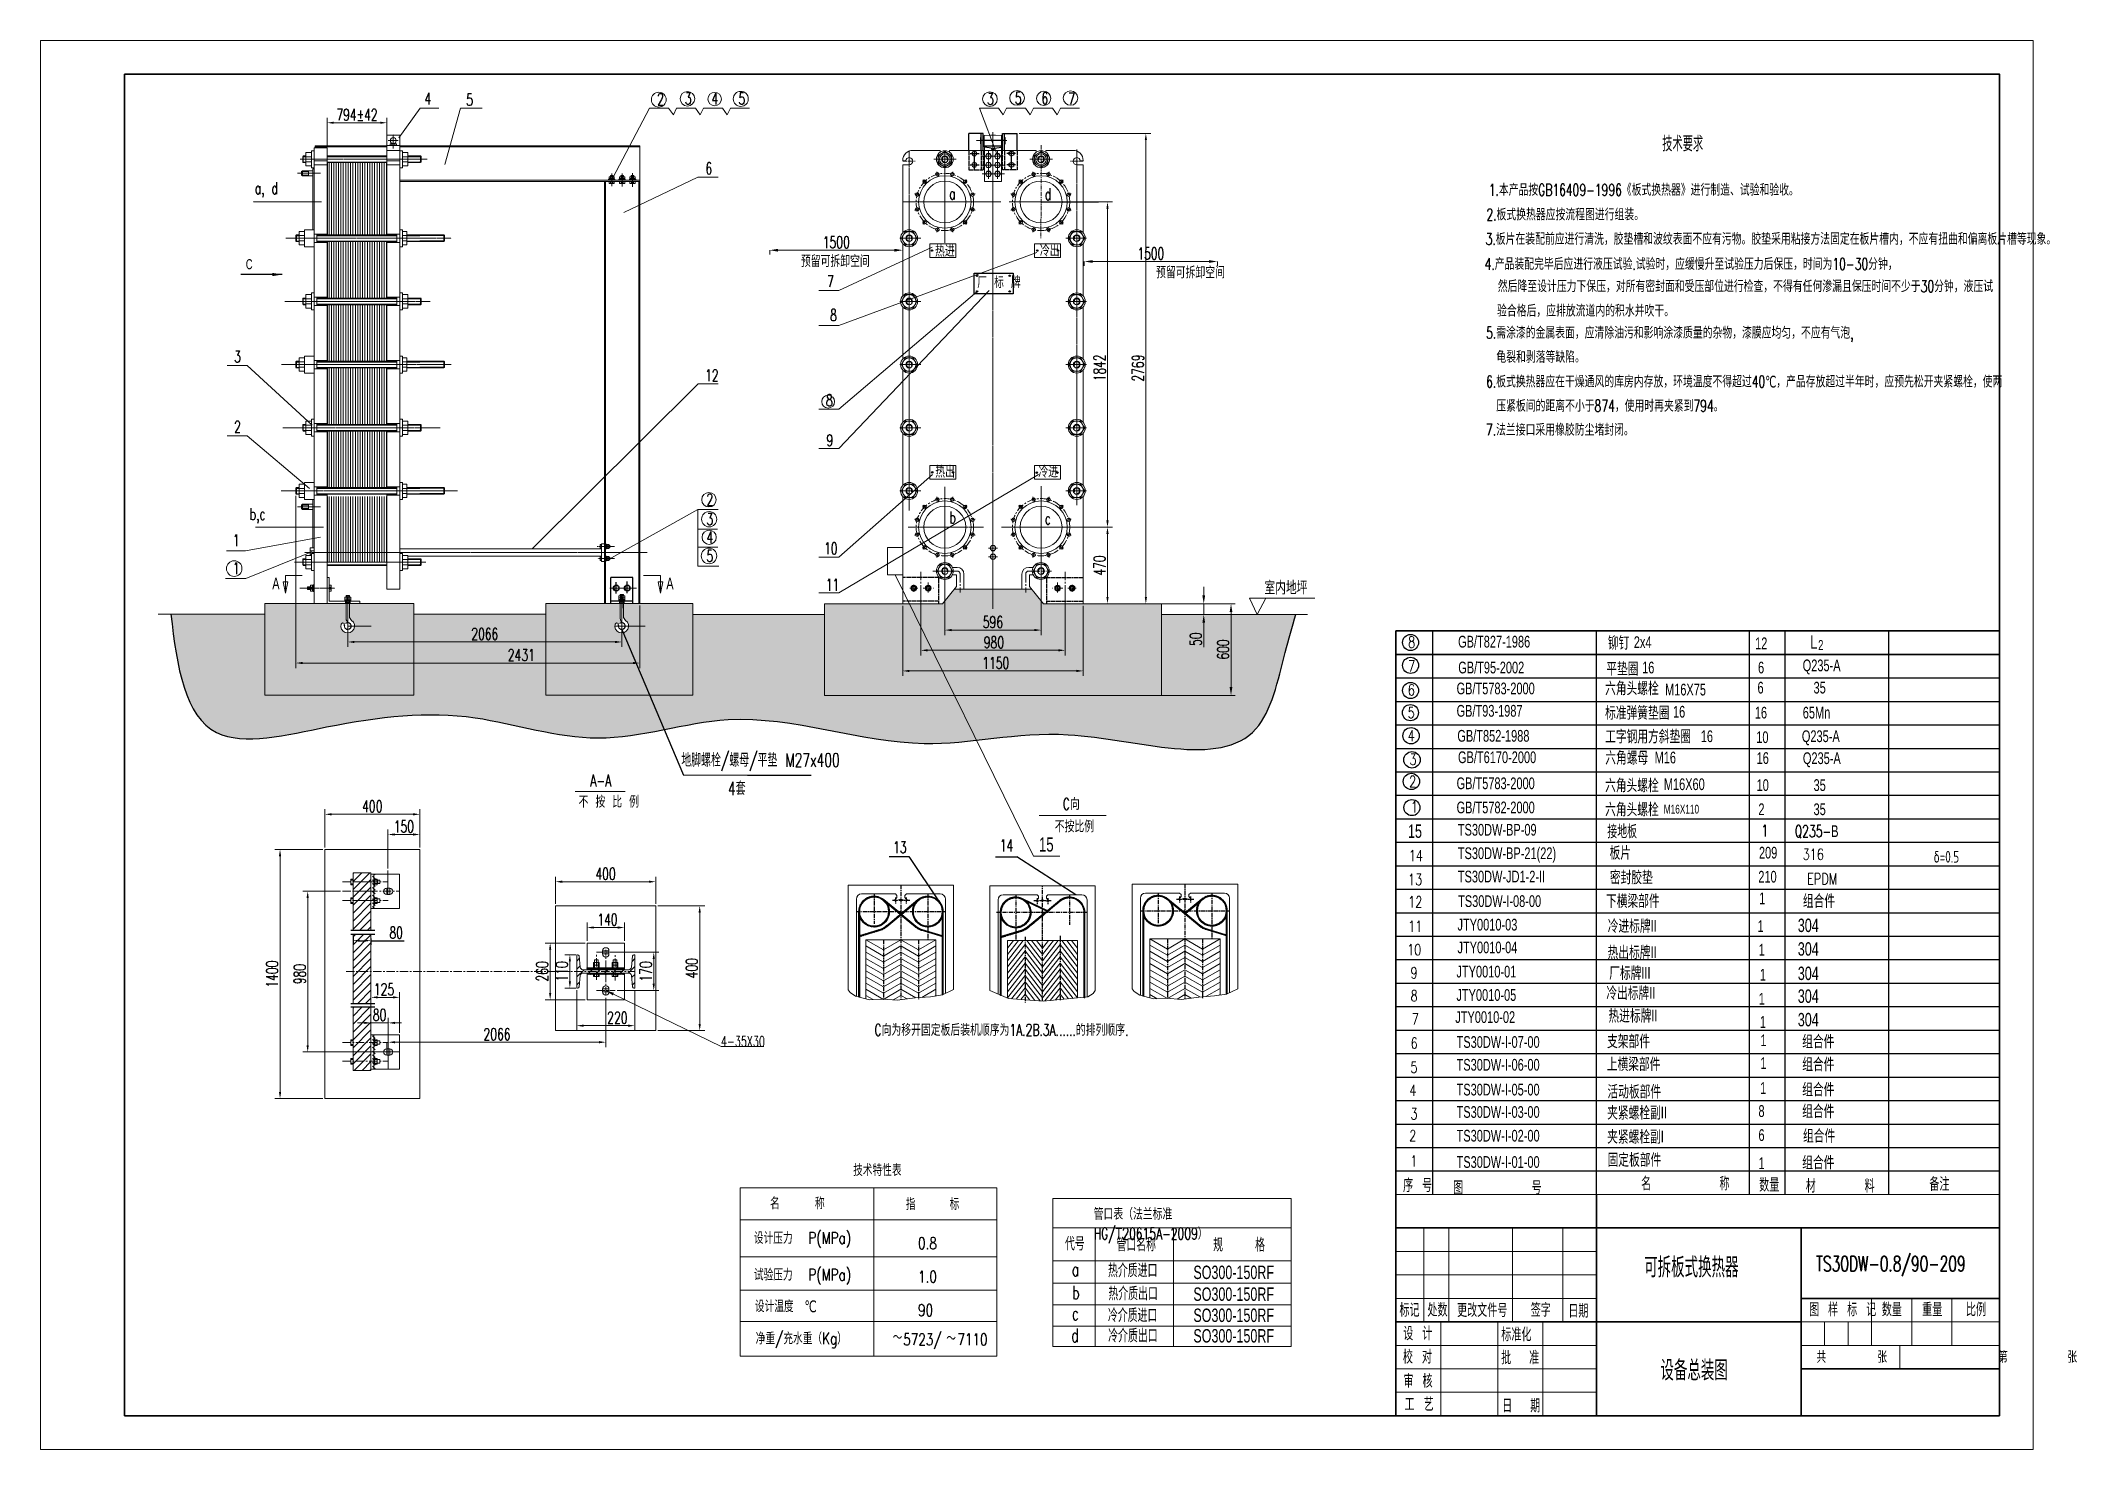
# Model space of a CAD drawing. Header units: millimetres. Extents: x 3265 to 3871, y 967 to 1387.
import ezdxf

# ---------------------------------------------------------------- set-up
doc = ezdxf.new("R2010")
doc.units = ezdxf.units.MM
for name, pattern in [('CENTER', [2, 1.25, -0.25, 0.25, -0.25]), ('CENTER2', [28.575, 19.05, -3.175, 3.175, -3.175]), ('CENTERX2', [4, 2.5, -0.5, 0.5, -0.5]), ('DIVIDE', [31.75, 12.7, -6.35, 0, -6.35, 0, -6.35]), ('HIDDEN', [0.375, 0.25, -0.125])]:
    doc.linetypes.add(name, pattern=pattern)
doc.layers.get('DEFPOINTS').update_dxf_attribs({"lineweight": 18})
for name, color, linetype, lineweight, true_color in [('1', 1, 'Continuous', 18, 0xff0000), ('2', 2, 'Continuous', 18, 0xffff00), ('3', 3, 'CENTERX2', 18, 0x00ff00), ('3尺寸线', 2, 'Continuous', 18, 0xffff00), ('4', 4, 'DIVIDE', 18, 0x00ffff)]:
    doc.layers.add(name, color=color, linetype=linetype, lineweight=lineweight, true_color=true_color)
for name, color, linetype in [('5剖面线层', 2, 'Continuous'), ('6', 8, 'Continuous'), ('LAYER3', 3, 'Continuous'), ('LAYER5', 5, 'HIDDEN'), ('尺寸线与文字层', 2, 'Continuous')]:
    doc.layers.add(name, color=color, linetype=linetype)
for name, color, linetype, lineweight in [('LAYER1', 1, 'Continuous', 25), ('LAYER2', 2, 'Continuous', 25), ('中心线', 2, 'Continuous', 25), ('粗实线层', 7, 'Continuous', 35), ('细实线层', 7, 'Continuous', 18)]:
    doc.layers.add(name, color=color, linetype=linetype, lineweight=lineweight)
doc.styles.add('HZ', font='txt.shx', dxfattribs={"width": 0.67, "bigfont": 'hztxt.shx'})
doc.styles.get("Standard").update_dxf_attribs({"font": 'arial.ttf'})
doc.styles.add('STYLE1', font='txt.shx', dxfattribs={"width": 0.67, "bigfont": 'hztxt.shx'})
doc.styles.add('标准', font='', dxfattribs={"width": 0.667})
doc.styles.get('标准').set_extended_font_data('宋体')
doc.dimstyles.new('ISO-25', dxfattribs={"dimtxt": 2.5, "dimasz": 2.5, "dimexe": 1.25, "dimexo": 0.625, "dimtad": 1, "dimtxsty": 'Standard', "dimcen": 2.5, "dimadec": 0, "dimazin": 0, "dimtfac": 1, "dimtmove": 0, "dimatfit": 3, "dimfxl": 0, "dimarcsym": 0})
doc.dimstyles.new('STANDARD$0', dxfattribs={"dimtxt": 3.5, "dimasz": 2.5, "dimexe": 1.25, "dimexo": 0.625, "dimtad": 1, "dimdec": 4, "dimdsep": 46, "dimtxsty": 'HZ', "dimcen": 2.5, "dimdle": 5, "dimadec": 0, "dimazin": 0, "dimtfac": 1, "dimtmove": 0, "dimatfit": 3, "dimfxl": 0, "dimtolj": 1, "dimlwd": -1, "dimlwe": -1, "dimarcsym": 0})

msp = doc.modelspace()

# ---------------------------------------------------------------- texts
at = {"color": 2, "ltscale": 20, "width": 0.67}
for s, height, p in [('L', 4, (3792.78261, 1205.78446)), ('2', 3, (3795.12938, 1205.35826)), ('304', 4, (3789.06451, 1121.29209)), ('304', 4, (3789.06451, 1114.25366)), ('304', 4, (3789.06451, 1106.97484)), ('304', 4, (3789.06451, 1100.1768)), ('304', 4, (3789.06451, 1093.17917))]:
    msp.add_text(s, height=height, dxfattribs=at).set_placement(p)
at = {"layer": '2', "width": 0.67}
for s, height, style, p in [('4', 3.5, 'HZ', (3379.68167, 1368.01712)), ('5', 3.5, 'HZ', (3392.11455, 1367.69484)), ('2', 3.5, 'HZ', (3449.00717, 1367.82272)), ('3', 3.5, 'HZ', (3457.29147, 1368.05989)), ('4', 3.5, 'HZ', (3465.19483, 1368.02053)), ('5', 3.5, 'HZ', (3473.22511, 1368.02053)), ('3', 3.5, 'HZ', (3547.37077, 1367.92711)), ('5', 3.5, 'HZ', (3555.65506, 1368.16428)), ('6', 3.5, 'HZ', (3563.55843, 1368.12492)), ('7', 3.5, 'HZ', (3571.58871, 1368.02053)), ('技术要求', 4.55, 'HZ', (3748.65263, 1354.03982)), ('6', 3.5, 'HZ', (3463.3939, 1347.20482)), ('a, d', 3.5, 'HZ', (3329.05242, 1341.33054)), ('a', 3.5, 'HZ', (3536.08243, 1339.69828)), ('d', 3.5, 'HZ', (3564.55552, 1339.54541)), ('1.本产品按GB16409-1996《板式换热器》进行制造、试验和验收。', 3.5, 'HZ', (3696.93483, 1340.82074)), ('2.板式换热器应按流程图进行组装。', 3.5, 'HZ', (3696.23339, 1333.45938)), ('3.板片在装配前应进行清洗，胶垫槽和波纹表面不应有污物。胶垫采用粘接方法固定在板片槽内，不应有扭曲和偏离板片槽等现象。', 3.5, 'HZ', (3696.00403, 1326.19375)), ('热进', 3.5, 'HZ', (3531.84914, 1322.60774)), ('冷出', 3.5, 'HZ', (3563.11226, 1322.70024)), ('4.产品装配完毕后应进行液压试验.试验时，应缓慢升至试验压力后保压，时间为10-30分钟，', 3.5, 'HZ', (3695.70004, 1318.72513)), ('7', 3.5, 'HZ', (3499.70901, 1313.54881)), ('厂 标 牌', 3.5, 'HZ', (3544.4362, 1313.26773)), ('然后降至设计压力下保压，对所有密封面和受压部位进行检查，不得有任何渗漏且保压时间不少于30分钟，液压试', 3.5, 'HZ', (3699.63686, 1312.0718)), ('8', 3.5, 'HZ', (3500.56401, 1303.49793)), ('验合格后，应排放流道内的积水并吹干。', 3.5, 'HZ', (3699.39666, 1304.78038)), ('5.需涂漆的金属表面，应清除油污和影响涂漆质量的杂物，漆膜应均匀，不应有气泡,', 3.5, 'HZ', (3696.13233, 1298.22319)), ('3', 3.5, 'HZ', (3322.9432, 1291.11515)), ('龟裂和剥落等缺陷。', 3.5, 'HZ', (3699.19915, 1290.99936)), ('12', 3.5, 'HZ', (3463.31057, 1285.49197)), ('6.板式换热器应在干燥通风的库房内存放，环境温度不得超过40℃，产品存放超过半年时，应预先松开夹紧螺栓，使两', 3.5, 'HZ', (3696.1267, 1283.65461)), ('8', 3.5, 'HZ', (3499.34829, 1278.0871)), ('压紧板间的距离不小于874，使用时再夹紧到794。', 3.5, 'HZ', (3699.16958, 1276.42716)), ('2', 3.5, 'HZ', (3322.9432, 1270.18792)), ('7.法兰接口采用橡胶防尘堵封闭。', 3.5, 'HZ', (3696.09978, 1269.28858)), ('9', 3.5, 'HZ', (3499.52801, 1266.14578)), ('热出', 3.5, 'HZ', (3531.92883, 1256.77395)), ('冷进', 3.5, 'HZ', (3562.65278, 1256.77397)), ('2', 3.5, 'HZ', (3463.6883, 1248.44825)), ('b,c', 3.5, 'HZ', (3327.53112, 1244.16772)), ('3', 3.5, 'HZ', (3463.6883, 1242.63071)), ('b', 3.5, 'HZ', (3536.15208, 1243.14766)), ('c', 3.5, 'HZ', (3564.58613, 1242.8009)), ('1', 3.5, 'HZ', (3322.53491, 1236.29282)), ('4', 3.5, 'HZ', (3463.6883, 1237.25221)), ('10', 3.5, 'HZ', (3498.75101, 1233.93406)), ('1', 3.5, 'HZ', (3322.50764, 1227.98042)), ('5', 3.5, 'HZ', (3463.6883, 1231.65418)), ('11', 3.5, 'HZ', (3499.26901, 1223.06806)), ('A-A', 3.5, 'HZ', (3429.08568, 1164.71651)), ('不 按 比 例', 3.5, 'HZ', (3425.5936, 1158.37662)), ('不按比例', 3.5, 'HZ', (3567.53773, 1151.01429)), ('C向为移开固定板后装机顺序为1A.2B.3A......的排列顺序.', 3.5, 'HZ', (3513.82459, 1090.3438)), ('4-35X30', 3.1185, 'STYLE1', (3468.06419, 1087.12837)), ('可拆板式换热器', 6, 'HZ', (3743.25118, 1018.32092)), ('TS30DW-0.8/90-209', 4.5, 'HZ', (3794.51246, 1020.14784)), ('设备总装图', 6, 'HZ', (3748.10122, 987.59178))]:
    msp.add_text(s, height=height, dxfattribs=dict(at, style=style)).set_placement(p)
for s, height, p in [('C', 3, (3326.38088, 1318.91225)), ('A', 3.5, (3334.27445, 1223.43626)), ('室内地坪', 3.5, (3630.07897, 1222.31552)), ('GB/T827-1986', 3.5, (3687.79565, 1206.11827)), ('铆钉', 3.5, (3732.43165, 1205.80927)), ('2x4', 3.5, (3740.17465, 1205.96427)), ('12', 3.5, (3776.33265, 1205.62277)), ('GB/T95-2002', 3.5, (3687.84314, 1198.40673)), ('平垫圈', 3.5, (3731.96714, 1198.11023)), ('16', 3.5, (3742.65214, 1198.40673)), ('6', 3.5, (3777.20714, 1198.40673)), ('Q235-A', 3.5, (3790.52544, 1199.04203)), ('GB/T5783-2000', 3.5, (3687.33965, 1192.16548)), ('六角头螺栓', 3.5, (3731.61515, 1192.27821)), ('M16X75', 3.5, (3749.48634, 1191.82261)), ('6', 3.5, (3777.05315, 1192.40513)), ('35', 3.5, (3793.76515, 1192.40513)), ('GB/T93-1987', 3.5, (3687.33965, 1185.49458)), ('标准弹簧垫圈', 3.5, (3731.61465, 1184.95608)), ('   16', 3.5, (3749.12765, 1185.22508)), ('16', 3.5, (3776.24765, 1184.95608)), ('65Mn ', 3.5, (3790.54315, 1184.95608)), ('GB/T852-1988', 3.5, (3687.57315, 1178.0419)), ('工字钢用方斜垫圈', 3.5, (3731.64165, 1177.9059)), ('16', 3.5, (3760.13565, 1177.9199)), ('10', 3.5, (3776.68389, 1177.62974)), ('Q235-A', 3.5, (3790.27358, 1177.92514)), ('GB/T6170-2000', 3.5, (3687.76367, 1171.65064)), ('六角螺母', 3.5, (3731.66517, 1171.56464)), ('M16', 3.5, (3746.37667, 1171.5709)), ('16', 3.5, (3776.78117, 1171.41501)), ('Q235-A', 3.5, (3790.5816, 1171.37488)), ('GB/T5783-2000', 3.5, (3687.33965, 1163.88696)), ('六角头螺栓', 3.5, (3731.61465, 1163.34846)), ('M16X60', 3.5, (3749.12765, 1163.61746)), ('10', 3.5, (3776.78465, 1163.34846)), ('35', 3.5, (3793.76515, 1163.34846)), ('GB/T5782-2000', 3.5, (3687.33965, 1156.68442)), ('六角头螺栓', 3.5, (3731.61465, 1156.14592)), ('M16X110', 2.625, (3749.11723, 1156.62073)), ('2', 3.5, (3777.32165, 1156.14592)), ('35', 3.5, (3793.76515, 1156.14592)), ('TS30DW-BP-09', 3.5, (3687.71739, 1150.03753)), ('TS30DW-BP-21(22)', 3.5, (3687.71739, 1143.03753)), ('板片', 3.5, (3732.95089, 1143.21653)), ('209', 3.5, (3777.48238, 1143.20624)), ('TS30DW-JD1-2-II', 3.5, (3687.71739, 1136.08516)), ('密封胶垫', 3.5, (3733.04939, 1135.90016)), ('210', 3.5, (3777.29838, 1136.03588)), ('TS30DW-I-08-00', 3.5, (3687.79539, 1128.75908)), ('下横梁部件', 3.5, (3731.88189, 1128.86877)), ('1', 3.5, (3777.53839, 1129.55177)), ('组合件', 3.5, (3790.57639, 1128.86877)), ('JTY0010-03', 3.5, (3687.61288, 1121.73976)), ('冷进标牌II', 3.5, (3732.38817, 1121.40342)), ('1', 3.5, (3777.07515, 1121.32292)), ('JTY0010-04', 3.5, (3687.61288, 1114.95271)), ('热出标牌II', 3.5, (3732.35228, 1113.5378)), ('1', 3.5, (3777.40715, 1114.28449)), ('JTY0010-01', 3.5, (3687.30694, 1107.74461)), ('厂标牌III', 3.5, (3732.83472, 1107.39015)), ('1', 3.5, (3777.73915, 1106.80967)), ('JTY0010-05', 3.5, (3687.29188, 1100.7725)), ('冷出标牌II', 3.5, (3731.97823, 1101.43723)), ('1', 3.5, (3777.41815, 1099.63264)), ('JTY0010-02', 3.5, (3686.95475, 1094.17854)), ('热进标牌II', 3.5, (3732.61686, 1094.64114)), ('支架部件', 3.5, (3732.20987, 1087.00646)), ('1', 3.5, (3777.75665, 1092.7255)), ('1', 3.5, (3777.92115, 1087.27596)), ('组合件', 3.5, (3790.37965, 1086.96046)), ('TS30DW-I-07-00', 3.5, (3687.34565, 1086.75946)), ('TS30DW-I-06-00', 3.5, (3687.34565, 1079.96144)), ('上横梁部件', 3.5, (3732.1137, 1080.20844)), ('1', 3.5, (3777.92115, 1080.47794)), ('组合件', 3.5, (3790.37965, 1080.16244)), ('TS30DW-I-05-00', 3.5, (3687.34565, 1072.56183)), ('活动板部件', 3.5, (3732.32307, 1072.02397)), ('1', 3.5, (3777.82315, 1073.04883)), ('组合件', 3.5, (3790.37965, 1072.64833)), ('TS30DW-I-03-00', 3.5, (3687.34565, 1065.89776)), ('夹紧螺栓副II', 3.5, (3732.23104, 1065.73173)), ('8', 3.5, (3777.33415, 1066.17376)), ('组合件', 3.5, (3790.37965, 1066.17976)), ('TS30DW-I-02-00', 3.5, (3687.34565, 1058.81924)), ('夹紧螺栓副I', 3.5, (3732.23104, 1058.55271)), ('6', 3.5, (3777.33415, 1058.99474)), ('组合件', 3.5, (3790.6055, 1058.82674)), ('TS30DW-I-01-00', 3.5, (3687.34565, 1050.97924)), ('固定板部件', 3.5, (3732.34965, 1051.68119)), ('组合件', 3.5, (3790.37965, 1050.87774)), ('1', 3.5, (3777.33415, 1050.60074))]:
    msp.add_text(s, height=height, dxfattribs=at).set_placement(p)
at = {"layer": '2', "text_generation_flag": 2, "width": 0.67}
msp.add_text('A', height=3.5, dxfattribs=at).set_placement((3453.92718, 1223.43626))
at = {"layer": '2', "linetype": 'ByBlock', "ltscale": 0.5, "style": 'HZ', "width": 0.75}
for s, p in [('技术特性表', (3507.44345, 1048.54688)), ('指    标 ', (3523.13892, 1038.43918)), ('设计压力  P(MPa)', (3477.8572, 1028.32213)), ('0.8', (3526.78518, 1026.74363)), ('试验压力  P(MPa)', (3477.8572, 1017.3681)), ('1.0', (3526.78518, 1016.79847)), ('设计温度', (3478.14674, 1007.96917)), ('℃', (3492.92292, 1007.95183)), ('90', (3526.78518, 1006.80104)), ('净重/充水重（Kg）', (3478.38767, 998.37366)), ('～', (3519.22365, 998.66942)), ('5723/  7110', (3522.36452, 998.07246)), ('～', (3535.22568, 998.39531))]:
    msp.add_text(s, height=3.5, dxfattribs=at).set_placement(p)
at = {"layer": '2', "char_height": 3.5, "attachment_point": 5, "style": 'HZ'}
for s, insert in [('794%%P42', (3359.53224, 1364.95222)), ('2066', (3397.63222, 1210.15364)), ('2431', (3408.52596, 1203.87731)), ('2066', (3401.28054, 1090.82053))]:
    msp.add_mtext(s, dxfattribs=dict(at, insert=insert))
at = {"layer": '2'}
for s, insert, char_height, width, attachment_point, style in [('\\T1;预留可拆卸空间', (3491.87685, 1319.55829), 3.5, 24.6225, 7, 'HZ'), ('\\T1;预留可拆卸空间', (3597.76447, 1316.19407), 3.5, 24.6225, 7, 'HZ'), ('地脚螺栓/螺母/平垫 M27x400', (3456.22328, 1169.23808), 4, 48.6898571, 7, 'HZ'), ('4套', (3470.13176, 1162.10843), 4, 48.6898571, 7, 'HZ'), ('C向', (3569.96851, 1161.21868), 3.5, 9.7987, 1, 'HZ'), ('管口表（法兰标准HG/{\\fArial|b0|i0|c0|p32;T}20615A-2009）', (3579.14794, 1038.97809), 3.5, 54.0663866, 1, 'HZ'), ('\\T1;代号', (3570.59288, 1026.33261), 4, 8.04, 7, 'HZ'), ('\\T1;管口名称', (3585.94374, 1026.09484), 4, 16.08, 7, 'HZ'), ('\\T1;规    格', (3614.75841, 1026.00933), 4, 24.187, 7, 'HZ'), ('\\T1;a', (3572.64225, 1018.66709), 4, 6.7957143, 7, 'HZ'), ('\\T1;热介质进口', (3583.41696, 1018.34247), 4, 20.167, 7, 'HZ'), ('{\\fArial|b0|i0|c0|p32;SO300-150RF}', (3608.88078, 1017.77462), 4, 49.1971429, 7, '标准'), ('\\T1;b', (3572.75178, 1011.78747), 4, 8.7291429, 7, 'HZ'), ('\\T1;热介质出口', (3583.53306, 1011.46406), 4, 20.1, 7, 'HZ'), ('{\\fArial|b0|i0|c0|p32;SO300-150RF}', (3608.88078, 1011.28104), 4, 49.1971429, 7, '标准'), ('\\T1;c', (3572.68679, 1005.54067), 4, 10.6242857, 7, 'HZ'), ('\\T1;冷介质进口', (3583.39801, 1004.99381), 4, 20.167, 7, 'HZ'), ('{\\fArial|b0|i0|c0|p32;SO300-150RF}', (3608.88078, 1004.97579), 4, 49.1971429, 7, '标准'), ('\\T1;d', (3572.46413, 999.06447), 4, 6.8914286, 7, 'HZ'), ('\\T1;冷介质出口', (3583.47212, 998.91855), 4, 20.1, 7, 'HZ'), ('{\\fArial|b0|i0|c0|p32;SO300-150RF}', (3608.88078, 998.85887), 4, 49.1971429, 7, '标准')]:
    msp.add_mtext(s, dxfattribs=dict(at, insert=insert, char_height=char_height, width=width, attachment_point=attachment_point, style=style))
at = {"layer": '2', "insert": (3672.84939, 1149.31642), "char_height": 4, "width": 7.6571429, "attachment_point": 7}
msp.add_mtext('\\W0.67;15', dxfattribs=at)
at = {"layer": '2', "ltscale": 20, "attachment_point": 7, "style": 'HZ'}
for s, insert, char_height, width in [('接地板', (3732.27765, 1149.22938), 4, 12.06), ('Q235-{\\fArial|b0|i0|c0|p32;B}', (3788.16745, 1149.28057), 3.5, 21.105)]:
    msp.add_mtext(s, dxfattribs=dict(at, insert=insert, char_height=char_height, width=width))
at = {"layer": '2', "linetype": 'Continuous', "insert": (3778.27273, 1149.80581), "char_height": 3.5, "width": 3.35, "attachment_point": 7, "style": 'HZ'}
msp.add_mtext('\\T1;1', dxfattribs=at)
at = {"layer": '2', "ltscale": 0.5, "insert": (3562.8436, 1145.22191), "char_height": 4.2, "width": 8.04, "attachment_point": 7}
msp.add_mtext('\\W0.67;15', dxfattribs=at)
at = {"layer": '2', "ltscale": 0.5, "insert": (3829.56243, 1141.97598), "char_height": 3.5, "width": 16.1663269, "attachment_point": 7, "style": 'HZ'}
msp.add_mtext('δ=0.5', dxfattribs=at)
at = {"layer": '2', "char_height": 3.5, "attachment_point": 5, "rotation": 90, "style": 'HZ'}
for s, insert in [('260', (3414.74666, 1109.5572)), ('170', (3445.63514, 1109.5572))]:
    msp.add_mtext(s, dxfattribs=dict(at, insert=insert))
at = {"layer": '2', "linetype": 'ByBlock', "ltscale": 0.5, "insert": (3482.64926, 1042.15238), "char_height": 3.5, "width": 36.3967815, "attachment_point": 1, "style": 'HZ'}
msp.add_mtext('名     称', dxfattribs=at)
at = {"layer": 'LAYER2', "linetype": 'Continuous', "ltscale": 200, "style": 'HZ', "width": 0.67}
for s, p in [('13', (3519.37532, 1144.82516)), ('14', (3551.17283, 1145.35495))]:
    msp.add_text(s, height=3.5, dxfattribs=at).set_placement(p)
at = {"layer": '尺寸线与文字层', "style": 'HZ', "width": 0.75}
for s, height, p in [('8', 3.3, (3672.86983, 1206.07574)), ('7', 3.3, (3672.89488, 1198.93452)), ('6', 3.3, (3672.79876, 1191.81471)), ('5', 3.3, (3672.74377, 1185.05131)), ('4', 3.3, (3672.7643, 1178.15687)), ('3', 3.3, (3673.28542, 1171.12057)), ('2', 3.3, (3673.17881, 1164.52826)), ('1', 3.3, (3673.70856, 1156.96535)), ('14', 3.3, (3673.09365, 1142.40797)), ('316', 3.3, (3790.50487, 1142.80946)), ('13', 3.3, (3672.87295, 1135.30074)), ('EPDM', 3.3, (3791.83307, 1135.49987)), ('12', 3.3, (3672.89848, 1128.64812)), ('11', 3.3, (3672.90969, 1121.36797)), ('10', 3.3, (3672.58698, 1114.37001)), ('9', 3.3, (3673.60861, 1107.48772)), ('8', 3.3, (3673.62808, 1100.65042)), ('7', 3.3, (3673.95926, 1093.7183)), ('6', 3.3, (3673.62807, 1086.5245)), ('5', 3.3, (3673.5916, 1079.31067)), ('4', 3.3, (3673.25186, 1072.43912)), ('3', 3.3, (3673.59157, 1065.44455)), ('2', 3.3, (3673.23241, 1058.96864)), ('1', 3.3, (3673.56362, 1051.38793)), ('名       称', 4, (3742.34522, 1044.24162)), ('备注', 4, (3828.28363, 1044.13474)), ('序 号', 4, (3671.38867, 1043.757)), ('图       号', 4, (3686.34677, 1043.0388)), ('数量', 4, (3777.54702, 1043.86232)), ('材     料', 4, (3791.44891, 1043.58697)), ('标记', 4, (3670.31005, 1006.57649)), ('处数', 4, (3678.64312, 1006.6189)), ('更改文件号', 4, (3687.48631, 1006.5036)), (' 签字', 4, (3706.77074, 1006.60737)), ('日期', 4, (3720.65514, 1006.31343)), ('图 样 标 记', 4, (3792.42502, 1006.72468)), ('数量', 4, (3814.11232, 1006.72468)), ('重量', 4, (3826.14529, 1006.72468)), ('比例', 4, (3839.18637, 1006.72468)), ('设 计', 4, (3671.43756, 999.59075)), ('标准化', 4, (3700.66573, 999.2861)), ('校 对', 4, (3671.33223, 992.61434)), ('批  准', 4, (3700.61335, 992.37229)), ('共      张             第       张', 3.5, (3794.65093, 992.83764)), ('审 核', 4, (3671.51113, 985.407)), ('工 艺', 4, (3671.8369, 978.49319)), ('日  期', 4, (3700.92744, 978.0436))]:
    msp.add_text(s, height=height, dxfattribs=at).set_placement(p)

# ---------------------------------------------------------------- blocks, each defined once
blk = doc.blocks.new('*D27')
at = {"layer": '2', "color": 0, "transparency": 16777216}
for p, q in [((3576.34, 1321.19), (3576.34, 1319.96)), ((3613.53, 1321.21), (3578.84, 1321.21)), ((3616.03, 1321.19), (3616.03, 1319.96))]:
    blk.add_line(p, q, dxfattribs=at)
for points in [[(3578.84, 1321.63), (3578.84, 1320.8), (3576.34, 1321.21)], [(3613.53, 1321.63), (3613.53, 1320.8), (3616.03, 1321.21)]]:
    blk.add_solid(points, dxfattribs=at)
at = {"layer": 'DEFPOINTS', "color": 0, "transparency": 16777216}
for p in [(3576.34, 1321.81), (3576.34, 1321.21), (3616.03, 1321.81)]:
    blk.add_point(p, dxfattribs=at)
at = {"layer": '2', "color": 0, "transparency": 16777216, "insert": (3596.19, 1323.59), "char_height": 3.5, "attachment_point": 5, "style": 'HZ'}
blk.add_mtext('\\A1;1500', dxfattribs=at)
blk = doc.blocks.new('*D28')
at = {"layer": '2', "color": 0, "transparency": 16777216}
for p, q in [((3482.58, 1324.55), (3482.58, 1323.33)), ((3519.77, 1324.58), (3485.08, 1324.58)), ((3522.27, 1324.55), (3522.27, 1323.33))]:
    blk.add_line(p, q, dxfattribs=at)
for points in [[(3485.08, 1324.99), (3485.08, 1324.16), (3482.58, 1324.58)], [(3519.77, 1324.99), (3519.77, 1324.16), (3522.27, 1324.58)]]:
    blk.add_solid(points, dxfattribs=at)
at = {"layer": 'DEFPOINTS', "color": 0, "transparency": 16777216}
for p in [(3482.58, 1325.18), (3482.58, 1324.58), (3522.27, 1325.18)]:
    blk.add_point(p, dxfattribs=at)
at = {"layer": '2', "color": 0, "transparency": 16777216, "insert": (3502.42, 1326.95), "char_height": 3.5, "attachment_point": 5, "style": 'HZ'}
blk.add_mtext('\\A1;1500', dxfattribs=at)
blk = doc.blocks.new('*D32')
at = {"layer": '2', "color": 0, "transparency": 16777216}
for p, q in [((3418.71, 1129.72), (3418.71, 1137.8)), ((3420.71, 1136.3), (3446.6, 1136.3)), ((3448.6, 1129.72), (3448.6, 1137.8))]:
    blk.add_line(p, q, dxfattribs=at)
for points in [[(3420.71, 1136.63), (3420.71, 1135.96), (3418.71, 1136.3)], [(3446.6, 1136.63), (3446.6, 1135.96), (3448.6, 1136.3)]]:
    blk.add_solid(points, dxfattribs=at)
at = {"layer": 'DEFPOINTS', "color": 0, "transparency": 16777216}
for p in [(3448.6, 1136.3), (3418.71, 1129.1), (3448.6, 1129.1)]:
    blk.add_point(p, dxfattribs=at)
at = {"layer": '2', "color": 0, "transparency": 16777216, "insert": (3433.65, 1138.67), "char_height": 3.5, "attachment_point": 5, "style": 'HZ'}
blk.add_mtext('\\A1;400', dxfattribs=at)
blk = doc.blocks.new('*D33')
at = {"layer": '2', "color": 0, "lineweight": -2, "transparency": 16777216}
for p, q in [((3358.36, 1119.73), (3358.36, 1117.47)), ((3360.36, 1118.72), (3361.71, 1118.72)), ((3363.71, 1119.41), (3363.71, 1117.47)), ((3363.71, 1118.72), (3373.57, 1118.72))]:
    blk.add_line(p, q, dxfattribs=at)
at = {"layer": '2', "color": 0, "transparency": 16777216}
for points in [[(3360.36, 1119.06), (3360.36, 1118.39), (3358.36, 1118.72)], [(3361.71, 1119.06), (3361.71, 1118.39), (3363.71, 1118.72)]]:
    blk.add_solid(points, dxfattribs=at)
at = {"layer": 'DEFPOINTS', "color": 0, "transparency": 16777216}
for p in [(3358.36, 1120.35), (3363.71, 1120.04), (3363.71, 1118.72)]:
    blk.add_point(p, dxfattribs=at)
at = {"layer": '2', "color": 2, "transparency": 16777216, "insert": (3371.19, 1121.1), "char_height": 3.5, "attachment_point": 5, "style": 'HZ'}
blk.add_mtext('80', dxfattribs=at)
blk = doc.blocks.new('*D34')
at = {"layer": '2', "color": 0, "transparency": 16777216}
for p, q in [((3449.22, 1129.1), (3463.2, 1129.1)), ((3461.7, 1127.1), (3461.7, 1093.89)), ((3449.22, 1091.89), (3463.2, 1091.89))]:
    blk.add_line(p, q, dxfattribs=at)
for points in [[(3461.37, 1127.1), (3462.04, 1127.1), (3461.7, 1129.1)], [(3461.37, 1093.89), (3462.04, 1093.89), (3461.7, 1091.89)]]:
    blk.add_solid(points, dxfattribs=at)
at = {"layer": 'DEFPOINTS', "color": 0, "transparency": 16777216}
for p in [(3448.6, 1129.1), (3448.6, 1091.89), (3461.7, 1091.89)]:
    blk.add_point(p, dxfattribs=at)
at = {"layer": '2', "color": 0, "transparency": 16777216, "insert": (3459.33, 1110.5), "char_height": 3.5, "attachment_point": 5, "rotation": 90, "style": 'HZ'}
blk.add_mtext('\\A1;400', dxfattribs=at)
blk = doc.blocks.new('*D35')
at = {"layer": '2', "color": 0, "transparency": 16777216}
for p, q in [((3349.94, 1146.5), (3349.94, 1157.9)), ((3378.26, 1146.5), (3378.26, 1157.9)), ((3351.94, 1156.4), (3376.26, 1156.4))]:
    blk.add_line(p, q, dxfattribs=at)
for points in [[(3351.94, 1156.73), (3351.94, 1156.06), (3349.94, 1156.4)], [(3376.26, 1156.73), (3376.26, 1156.06), (3378.26, 1156.4)]]:
    blk.add_solid(points, dxfattribs=at)
at = {"layer": 'DEFPOINTS', "color": 0, "transparency": 16777216}
for p in [(3378.26, 1156.4), (3349.94, 1145.87), (3378.26, 1145.87)]:
    blk.add_point(p, dxfattribs=at)
at = {"layer": '2', "color": 0, "transparency": 16777216, "insert": (3364.1, 1158.77), "char_height": 3.5, "attachment_point": 5, "style": 'HZ'}
blk.add_mtext('\\A1;400', dxfattribs=at)
blk = doc.blocks.new('*D36')
at = {"layer": '2', "color": 0, "transparency": 16777216}
for p, q in [((3368.77, 1140.28), (3368.77, 1151.88)), ((3378.26, 1146.5), (3378.26, 1151.88)), ((3370.77, 1150.38), (3376.26, 1150.38))]:
    blk.add_line(p, q, dxfattribs=at)
for points in [[(3370.77, 1150.71), (3370.77, 1150.05), (3368.77, 1150.38)], [(3376.26, 1150.71), (3376.26, 1150.05), (3378.26, 1150.38)]]:
    blk.add_solid(points, dxfattribs=at)
at = {"layer": 'DEFPOINTS', "color": 0, "transparency": 16777216}
for p in [(3378.26, 1150.38), (3378.26, 1145.87), (3368.77, 1139.66)]:
    blk.add_point(p, dxfattribs=at)
at = {"layer": '2', "color": 0, "transparency": 16777216, "insert": (3373.52, 1152.75), "char_height": 3.5, "attachment_point": 5, "style": 'HZ'}
blk.add_mtext('\\A1;150', dxfattribs=at)
blk = doc.blocks.new('*D37')
at = {"layer": '2', "color": 0, "transparency": 16777216}
for p, q in [((3349.32, 1145.87), (3335.09, 1145.87)), ((3336.59, 1143.87), (3336.59, 1073.62)), ((3349.32, 1071.62), (3335.09, 1071.62))]:
    blk.add_line(p, q, dxfattribs=at)
for points in [[(3336.26, 1143.87), (3336.93, 1143.87), (3336.59, 1145.87)], [(3336.26, 1073.62), (3336.93, 1073.62), (3336.59, 1071.62)]]:
    blk.add_solid(points, dxfattribs=at)
at = {"layer": 'DEFPOINTS', "color": 0, "transparency": 16777216}
for p in [(3349.94, 1145.87), (3336.59, 1071.62), (3349.94, 1071.62)]:
    blk.add_point(p, dxfattribs=at)
at = {"layer": '2', "color": 0, "transparency": 16777216, "insert": (3334.22, 1108.75), "char_height": 3.5, "attachment_point": 5, "rotation": 90, "style": 'HZ'}
blk.add_mtext('\\A1;1400', dxfattribs=at)
blk = doc.blocks.new('*D38')
at = {"layer": '2', "color": 0, "transparency": 16777216}
for p, q in [((3363.71, 1091.35), (3363.71, 1103.32)), ((3372.22, 1091.29), (3372.22, 1103.32)), ((3365.71, 1101.82), (3370.22, 1101.82))]:
    blk.add_line(p, q, dxfattribs=at)
for points in [[(3365.71, 1102.16), (3365.71, 1101.49), (3363.71, 1101.82)], [(3370.22, 1102.16), (3370.22, 1101.49), (3372.22, 1101.82)]]:
    blk.add_solid(points, dxfattribs=at)
at = {"layer": 'DEFPOINTS', "color": 0, "transparency": 16777216}
for p in [(3372.22, 1101.82), (3363.71, 1090.72), (3372.22, 1090.67)]:
    blk.add_point(p, dxfattribs=at)
at = {"layer": '2', "color": 0, "transparency": 16777216, "insert": (3367.59, 1104.2), "char_height": 3.5, "attachment_point": 5, "style": 'HZ'}
blk.add_mtext('\\A1;125', dxfattribs=at)
blk = doc.blocks.new('*D39')
at = {"layer": '2', "color": 0, "transparency": 16777216}
for p, q in [((3361.71, 1094.21), (3359.71, 1094.21)), ((3363.71, 1091.29), (3363.71, 1095.71)), ((3363.71, 1094.21), (3368.85, 1094.21)), ((3368.85, 1088.94), (3368.85, 1095.71)), ((3370.85, 1094.21), (3372.85, 1094.21))]:
    blk.add_line(p, q, dxfattribs=at)
for points in [[(3361.71, 1094.54), (3361.71, 1093.88), (3363.71, 1094.21)], [(3370.85, 1094.54), (3370.85, 1093.88), (3368.85, 1094.21)]]:
    blk.add_solid(points, dxfattribs=at)
at = {"layer": 'DEFPOINTS', "color": 0, "transparency": 16777216}
for p in [(3368.85, 1094.21), (3363.71, 1090.67), (3368.85, 1088.31)]:
    blk.add_point(p, dxfattribs=at)
at = {"layer": '2', "color": 0, "transparency": 16777216, "insert": (3366.28, 1096.58), "char_height": 3.5, "attachment_point": 5, "style": 'HZ'}
blk.add_mtext('\\A1;80', dxfattribs=at)
blk = doc.blocks.new('*D40')
at = {"layer": '2', "color": 0, "transparency": 16777216}
for p, q in [((3428.14, 1118.64), (3428.14, 1124.13)), ((3430.14, 1122.63), (3437.28, 1122.63)), ((3439.28, 1118.64), (3439.28, 1124.13))]:
    blk.add_line(p, q, dxfattribs=at)
for points in [[(3430.14, 1122.97), (3430.14, 1122.3), (3428.14, 1122.63)], [(3437.28, 1122.97), (3437.28, 1122.3), (3439.28, 1122.63)]]:
    blk.add_solid(points, dxfattribs=at)
at = {"layer": 'DEFPOINTS', "color": 0, "transparency": 16777216}
for p in [(3439.28, 1122.63), (3428.14, 1118.01), (3439.28, 1118.01)]:
    blk.add_point(p, dxfattribs=at)
at = {"layer": '2', "color": 0, "transparency": 16777216, "insert": (3434.2, 1125.01), "char_height": 3.5, "attachment_point": 5, "style": 'HZ'}
blk.add_mtext('\\A1;140', dxfattribs=at)
blk = doc.blocks.new('*D41')
at = {"layer": '2', "color": 0, "transparency": 16777216}
for p, q in [((3425.07, 1103.97), (3425.07, 1091.88)), ((3442.35, 1103.97), (3442.35, 1091.88)), ((3427.07, 1093.38), (3440.35, 1093.38))]:
    blk.add_line(p, q, dxfattribs=at)
for points in [[(3427.07, 1093.71), (3427.07, 1093.04), (3425.07, 1093.38)], [(3440.35, 1093.71), (3440.35, 1093.04), (3442.35, 1093.38)]]:
    blk.add_solid(points, dxfattribs=at)
at = {"layer": 'DEFPOINTS', "color": 0, "transparency": 16777216}
for p in [(3425.07, 1104.6), (3442.35, 1104.6), (3442.35, 1093.38)]:
    blk.add_point(p, dxfattribs=at)
at = {"layer": '2', "color": 0, "transparency": 16777216, "insert": (3437.16, 1095.75), "char_height": 3.5, "attachment_point": 5, "style": 'HZ'}
blk.add_mtext('\\A1;220', dxfattribs=at)
blk = doc.blocks.new('*D42')
at = {"layer": '2', "color": 0, "transparency": 16777216}
for p, q in [((3424.75, 1114.52), (3421.5, 1114.52)), ((3423, 1112.52), (3423, 1106.6)), ((3424.75, 1104.6), (3421.5, 1104.6))]:
    blk.add_line(p, q, dxfattribs=at)
for points in [[(3422.67, 1112.52), (3423.33, 1112.52), (3423, 1114.52)], [(3422.67, 1106.6), (3423.33, 1106.6), (3423, 1104.6)]]:
    blk.add_solid(points, dxfattribs=at)
at = {"layer": 'DEFPOINTS', "color": 0, "transparency": 16777216}
for p in [(3425.38, 1114.52), (3423, 1104.6), (3425.38, 1104.6)]:
    blk.add_point(p, dxfattribs=at)
at = {"layer": '2', "color": 0, "transparency": 16777216, "insert": (3420.63, 1109.56), "char_height": 3.5, "attachment_point": 5, "rotation": 90, "style": 'HZ'}
blk.add_mtext('\\A1;110', dxfattribs=at)
blk = doc.blocks.new('*D29')
at = {"layer": '2', "color": 0, "transparency": 16777216}
for p, q in [((3354.57, 1133.43), (3343.34, 1133.43)), ((3344.84, 1131.43), (3344.84, 1087.53)), ((3371.6, 1085.53), (3343.34, 1085.53))]:
    blk.add_line(p, q, dxfattribs=at)
for points in [[(3344.5, 1131.43), (3345.17, 1131.43), (3344.84, 1133.43)], [(3344.5, 1087.53), (3345.17, 1087.53), (3344.84, 1085.53)]]:
    blk.add_solid(points, dxfattribs=at)
at = {"layer": 'DEFPOINTS', "color": 0, "transparency": 16777216}
for p in [(3355.2, 1133.43), (3344.84, 1085.53), (3372.22, 1085.53)]:
    blk.add_point(p, dxfattribs=at)
at = {"layer": '2', "color": 0, "transparency": 16777216, "insert": (3342.46, 1108.76), "char_height": 3.5, "attachment_point": 5, "rotation": 90, "style": 'HZ'}
blk.add_mtext('\\A1;980', dxfattribs=at)
blk = doc.blocks.new('*X2')
at = {"color": 0}
for p, q in [((1405.1, 1142.6), (1403.2, 1144.5)), ((1404.7, 1140.3), (1403.2, 1141.8)), ((1405.1, 1137.3), (1403.2, 1139.2)), ((1405.1, 1134.6), (1403.2, 1136.5)), ((1403.3, 1133.8), (1403.2, 1133.9)), ((1405.1, 1132), (1403.3, 1133.8)), ((1405.1, 1145.3), (1404.5, 1145.8)), ((1405.1, 1140), (1404.7, 1140.3)), ((1405.1, 1129.3), (1403.2, 1131.2)), ((1404.5, 1127.3), (1403.2, 1128.6)), ((1405.1, 1124), (1403.2, 1125.9)), ((1404.7, 1121.8), (1403.2, 1123.3)), ((1405.1, 1126.7), (1404.5, 1127.3)), ((1405.1, 1031.2), (1403.2, 1033.1)), ((1405.1, 1028.6), (1403.2, 1030.5)), ((1405.1, 1025.9), (1403.2, 1027.8)), ((1405.1, 1023.3), (1403.2, 1025.2)), ((1403.9, 1021.8), (1403.2, 1022.5)), ((1405.1, 1020.6), (1403.9, 1021.8)), ((1405.1, 1018), (1403.2, 1019.9)), ((1405.1, 1015.3), (1403.2, 1017.2)), ((1405.1, 1012.7), (1403.2, 1014.6)), ((1405.1, 1010), (1403.2, 1011.9)), ((1405.1, 1015.3), (1405.1, 1015.3))]:
    blk.add_line(p, q, dxfattribs=at)
blk = doc.blocks.new('*D30')
at = {"layer": '2', "color": 2, "ltscale": 0.5, "transparency": 16777216}
for p, q in [((3599.07, 1219.18), (3621.35, 1219.18)), ((3620.1, 1216.68), (3620.1, 1194.36)), ((3599.34, 1191.86), (3621.35, 1191.86))]:
    blk.add_line(p, q, dxfattribs=at)
for points in [[(3619.68, 1216.68), (3620.51, 1216.68), (3620.1, 1219.18)], [(3619.68, 1194.36), (3620.51, 1194.36), (3620.1, 1191.86)]]:
    blk.add_solid(points, dxfattribs=at)
at = {"layer": 'DEFPOINTS', "color": 0, "ltscale": 0.5, "transparency": 16777216}
for p in [(3599.07, 1219.18), (3599.34, 1191.86), (3620.1, 1191.86)]:
    blk.add_point(p, dxfattribs=at)
at = {"layer": '2', "color": 2, "ltscale": 0.5, "transparency": 16777216, "insert": (3617.72, 1205.52), "char_height": 3.5, "attachment_point": 5, "rotation": 90, "style": 'HZ'}
blk.add_mtext('\\A1;600', dxfattribs=at)
blk = doc.blocks.new('*D31')
at = {"layer": '2', "color": 2, "ltscale": 0.5, "transparency": 16777216}
for p, q in [((3611.97, 1221.68), (3611.97, 1224.18)), ((3599.07, 1219.18), (3613.22, 1219.18)), ((3611.97, 1219.18), (3611.97, 1216.01)), ((3602.45, 1216.01), (3613.22, 1216.01)), ((3611.97, 1213.51), (3611.97, 1206.25))]:
    blk.add_line(p, q, dxfattribs=at)
for points in [[(3611.55, 1221.68), (3612.38, 1221.68), (3611.97, 1219.18)], [(3611.55, 1213.51), (3612.38, 1213.51), (3611.97, 1216.01)]]:
    blk.add_solid(points, dxfattribs=at)
at = {"layer": 'DEFPOINTS', "color": 0, "ltscale": 0.5, "transparency": 16777216}
for p in [(3599.07, 1219.18), (3602.45, 1216.01), (3611.97, 1216.01)]:
    blk.add_point(p, dxfattribs=at)
at = {"layer": '2', "color": 2, "ltscale": 0.5, "transparency": 16777216, "insert": (3609.59, 1208.63), "char_height": 3.5, "attachment_point": 5, "rotation": 90, "style": 'HZ'}
blk.add_mtext('\\A1;50', dxfattribs=at)
blk = doc.blocks.new('*D46')
at = {"layer": '2', "color": 0, "transparency": 16777216}
for p, q in [((3556.98, 1359.42), (3596.21, 1359.42)), ((3594.71, 1357.42), (3594.71, 1221.18)), ((3576.64, 1219.18), (3596.21, 1219.18))]:
    blk.add_line(p, q, dxfattribs=at)
for points in [[(3594.38, 1357.42), (3595.04, 1357.42), (3594.71, 1359.42)], [(3594.38, 1221.18), (3595.04, 1221.18), (3594.71, 1219.18)]]:
    blk.add_solid(points, dxfattribs=at)
at = {"layer": 'DEFPOINTS', "color": 0, "transparency": 16777216}
for p in [(3556.35, 1359.42), (3576.01, 1219.18), (3594.71, 1219.18)]:
    blk.add_point(p, dxfattribs=at)
at = {"layer": '2', "color": 0, "transparency": 16777216, "insert": (3592.34, 1289.44), "char_height": 3.5, "attachment_point": 5, "rotation": 90, "style": 'HZ'}
blk.add_mtext('\\A1;2769', dxfattribs=at)
blk = doc.blocks.new('*D47')
at = {"layer": '2', "color": 0, "transparency": 16777216}
for p, q in [((3522.23, 1218.55), (3522.23, 1197.64)), ((3576.01, 1218.55), (3576.01, 1197.64)), ((3524.23, 1199.14), (3574.01, 1199.14))]:
    blk.add_line(p, q, dxfattribs=at)
for points in [[(3524.23, 1199.48), (3524.23, 1198.81), (3522.23, 1199.14)], [(3574.01, 1199.48), (3574.01, 1198.81), (3576.01, 1199.14)]]:
    blk.add_solid(points, dxfattribs=at)
at = {"layer": 'DEFPOINTS', "color": 0, "transparency": 16777216}
for p in [(3522.23, 1219.18), (3576.01, 1219.18), (3576.01, 1199.14)]:
    blk.add_point(p, dxfattribs=at)
at = {"layer": '2', "color": 0, "transparency": 16777216, "insert": (3549.97, 1201.52), "char_height": 3.5, "attachment_point": 5, "style": 'HZ'}
blk.add_mtext('\\A1;1150', dxfattribs=at)
blk = doc.blocks.new('*D43')
at = {"layer": '2', "color": 0, "transparency": 16777216}
for p, q in [((3564.09, 1242), (3584.77, 1242)), ((3583.27, 1240), (3583.27, 1221.18)), ((3576.64, 1219.18), (3584.77, 1219.18))]:
    blk.add_line(p, q, dxfattribs=at)
for points in [[(3582.94, 1240), (3583.61, 1240), (3583.27, 1242)], [(3582.94, 1221.18), (3583.61, 1221.18), (3583.27, 1219.18)]]:
    blk.add_solid(points, dxfattribs=at)
at = {"layer": 'DEFPOINTS', "color": 0, "transparency": 16777216}
for p in [(3563.46, 1242), (3576.01, 1219.18), (3583.27, 1219.18)]:
    blk.add_point(p, dxfattribs=at)
at = {"layer": '2', "color": 0, "transparency": 16777216, "insert": (3580.9, 1230.59), "char_height": 3.5, "attachment_point": 5, "rotation": 90, "style": 'HZ'}
blk.add_mtext('\\A1;470', dxfattribs=at)
blk = doc.blocks.new('*D44')
at = {"layer": '2', "color": 0, "transparency": 16777216}
for p, q in [((3534.78, 1241.38), (3534.78, 1209.82)), ((3563.46, 1241.38), (3563.46, 1209.82)), ((3536.78, 1211.32), (3561.46, 1211.32))]:
    blk.add_line(p, q, dxfattribs=at)
for points in [[(3536.78, 1211.66), (3536.78, 1210.99), (3534.78, 1211.32)], [(3561.46, 1211.66), (3561.46, 1210.99), (3563.46, 1211.32)]]:
    blk.add_solid(points, dxfattribs=at)
at = {"layer": 'DEFPOINTS', "color": 0, "transparency": 16777216}
for p in [(3534.78, 1242), (3563.46, 1242), (3563.46, 1211.32)]:
    blk.add_point(p, dxfattribs=at)
at = {"layer": '2', "color": 0, "transparency": 16777216, "insert": (3549.12, 1213.7), "char_height": 3.5, "attachment_point": 5, "style": 'HZ'}
blk.add_mtext('\\A1;596', dxfattribs=at)
blk = doc.blocks.new('*D45')
at = {"layer": '2', "color": 0, "transparency": 16777216}
for p, q in [((3576.64, 1338.96), (3584.77, 1338.96)), ((3583.27, 1336.96), (3583.27, 1244)), ((3576.64, 1242), (3584.77, 1242))]:
    blk.add_line(p, q, dxfattribs=at)
for points in [[(3582.94, 1336.96), (3583.61, 1336.96), (3583.27, 1338.96)], [(3582.94, 1244), (3583.61, 1244), (3583.27, 1242)]]:
    blk.add_solid(points, dxfattribs=at)
at = {"layer": 'DEFPOINTS', "color": 0, "transparency": 16777216}
for p in [(3576.01, 1338.96), (3576.01, 1242), (3583.27, 1242)]:
    blk.add_point(p, dxfattribs=at)
at = {"layer": '2', "color": 0, "transparency": 16777216, "insert": (3580.9, 1289.5), "char_height": 3.5, "attachment_point": 5, "rotation": 90, "style": 'HZ'}
blk.add_mtext('\\A1;1842', dxfattribs=at)
blk = doc.blocks.new('*D48')
at = {"layer": '2', "color": 0, "transparency": 16777216}
for p, q in [((3527.63, 1223.22), (3527.63, 1203.79)), ((3570.65, 1223.22), (3570.65, 1203.79)), ((3529.63, 1205.29), (3568.65, 1205.29))]:
    blk.add_line(p, q, dxfattribs=at)
for points in [[(3529.63, 1205.63), (3529.63, 1204.96), (3527.63, 1205.29)], [(3568.65, 1205.63), (3568.65, 1204.96), (3570.65, 1205.29)]]:
    blk.add_solid(points, dxfattribs=at)
at = {"layer": 'DEFPOINTS', "color": 0, "transparency": 16777216}
for p in [(3527.63, 1223.84), (3570.65, 1223.84), (3570.65, 1205.29)]:
    blk.add_point(p, dxfattribs=at)
at = {"layer": '2', "color": 0, "transparency": 16777216, "insert": (3549.42, 1207.67), "char_height": 3.5, "attachment_point": 5, "style": 'HZ'}
blk.add_mtext('\\A1;980', dxfattribs=at)
blk = doc.blocks.new('*X3')
at = {"color": 0}
for p, q in [((497.2, 3925.1), (503.3, 3931.2)), ((497.4, 3925.5), (503, 3931)), ((497.6, 3925.8), (502.6, 3930.8)), ((497.8, 3926.2), (502.2, 3930.6)), ((498.1, 3926.7), (501.8, 3930.3)), ((498.4, 3927.2), (501.2, 3930)), ((501.5, 3929.2), (503.6, 3931.3)), ((502.1, 3929.6), (503.9, 3931.4)), ((502.5, 3929.9), (504.2, 3931.5)), ((502.9, 3930.1), (504.4, 3931.6)), ((503.3, 3930.3), (504.7, 3931.7)), ((503.6, 3930.4), (505, 3931.8)), ((503.9, 3930.6), (505.2, 3931.8)), ((504.2, 3930.7), (505.4, 3931.9)), ((504.5, 3930.8), (505.7, 3931.9)), ((504.8, 3930.9), (505.9, 3932)), ((505, 3931), (506.1, 3932)), ((505.3, 3931), (506.3, 3932.1)), ((505.5, 3931.1), (506.5, 3932.1)), ((505.7, 3931.1), (506.7, 3932.1)), ((506, 3931.2), (506.9, 3932.1)), ((506.2, 3931.2), (507.1, 3932.2)), ((506.4, 3931.3), (507.3, 3932.2)), ((506.6, 3931.3), (507.5, 3932.2)), ((506.8, 3931.3), (507.7, 3932.2)), ((507, 3931.4), (507.9, 3932.2)), ((507.2, 3931.4), (508.1, 3932.2)), ((507.4, 3931.4), (508.2, 3932.2)), ((507.6, 3931.4), (508.2, 3932)), ((507.8, 3931.4), (508.2, 3931.8)), ((508, 3931.4), (508.2, 3931.7)), ((508.1, 3931.4), (508.2, 3931.5)), ((508.2, 3931.5), (508.9, 3932.2)), ((508.2, 3931.7), (508.7, 3932.2)), ((508.2, 3931.8), (508.6, 3932.2)), ((508.2, 3932), (508.4, 3932.2)), ((508.2, 3932.2), (508.2, 3932.2)), ((508.3, 3931.4), (509.1, 3932.2)), ((508.5, 3931.4), (509.2, 3932.2)), ((508.7, 3931.4), (509.4, 3932.2)), ((508.8, 3931.4), (509.6, 3932.1)), ((509, 3931.4), (509.7, 3932.1)), ((509.2, 3931.4), (509.9, 3932.1)), ((509.3, 3931.4), (510, 3932.1)), ((509.5, 3931.3), (510.2, 3932.1)), ((509.6, 3931.3), (510.3, 3932)), ((509.8, 3931.3), (510.5, 3932)), ((509.9, 3931.3), (510.6, 3932)), ((510.1, 3931.3), (510.8, 3931.9)), ((510.2, 3931.2), (510.9, 3931.9)), ((510.4, 3931.2), (511.1, 3931.9)), ((510.5, 3931.2), (511.2, 3931.8)), ((510.7, 3931.1), (511.3, 3931.8)), ((510.8, 3931.1), (511.5, 3931.8)), ((511, 3931.1), (511.6, 3931.7)), ((511.1, 3931), (511.8, 3931.7)), ((511.2, 3931), (511.9, 3931.6)), ((511.4, 3931), (512, 3931.6)), ((511.5, 3930.9), (512.2, 3931.5)), ((511.7, 3930.9), (512.3, 3931.5)), ((511.8, 3930.8), (512.4, 3931.5)), ((511.9, 3930.8), (512.5, 3931.4)), ((512, 3930.7), (512.7, 3931.4)), ((512.2, 3930.7), (512.8, 3931.3)), ((512.3, 3930.6), (512.9, 3931.2)), ((512.4, 3930.6), (513, 3931.2)), ((512.6, 3930.5), (513.2, 3931.1)), ((512.7, 3930.5), (513.3, 3931.1)), ((512.8, 3930.4), (513.4, 3931)), ((512.9, 3930.4), (513.5, 3931)), ((513, 3930.3), (513.6, 3930.9)), ((513.2, 3930.3), (513.8, 3930.9)), ((513.3, 3930.2), (513.9, 3930.8)), ((513.4, 3930.1), (514, 3930.7)), ((513.5, 3930.1), (514.1, 3930.7)), ((513.6, 3930), (514.2, 3930.6)), ((513.7, 3930), (514.4, 3930.6)), ((513.9, 3929.9), (514.5, 3930.5)), ((514, 3929.8), (514.6, 3930.5)), ((514.1, 3929.8), (514.7, 3930.4)), ((514.2, 3929.7), (514.8, 3930.3)), ((514.3, 3929.6), (515, 3930.3)), ((514.4, 3929.5), (515.1, 3930.2)), ((514.5, 3929.5), (515.2, 3930.2)), ((514.6, 3929.4), (515.3, 3930.1)), ((514.7, 3929.3), (515.4, 3930)), ((514.8, 3929.3), (515.5, 3930)), ((514.9, 3929.2), (515.7, 3929.9)), ((515, 3929.1), (515.8, 3929.9)), ((515.1, 3929), (515.9, 3929.8)), ((515.2, 3928.9), (516, 3929.8)), ((515.3, 3928.9), (516.1, 3929.7)), ((515.4, 3928.8), (516.3, 3929.6)), ((515.5, 3928.7), (516.4, 3929.6)), ((515.6, 3928.6), (516.5, 3929.5)), ((515.7, 3928.5), (516.6, 3929.5)), ((515.8, 3928.5), (516.7, 3929.4)), ((536.3, 3923.5), (542.3, 3929.5)), ((537.3, 3924.4), (543, 3930.1)), ((538.4, 3925.2), (543.5, 3930.4)), ((539.4, 3926.1), (544, 3930.7)), ((540.4, 3926.9), (544.4, 3930.9)), ((541.4, 3927.8), (544.7, 3931)), ((542.4, 3928.6), (545, 3931.2)), ((543.3, 3929.3), (545.3, 3931.3)), ((543.9, 3929.7), (545.6, 3931.4)), ((544.3, 3929.9), (545.9, 3931.5)), ((544.7, 3930.1), (546.2, 3931.6)), ((545, 3930.3), (546.4, 3931.7)), ((545.4, 3930.5), (546.7, 3931.8)), ((545.7, 3930.6), (546.9, 3931.8)), ((546, 3930.7), (547.2, 3931.9)), ((546.2, 3930.8), (547.4, 3932)), ((546.5, 3930.9), (547.6, 3932)), ((546.8, 3931), (547.8, 3932)), ((547, 3931), (548, 3932.1)), ((547.2, 3931.1), (548.2, 3932.1)), ((547.5, 3931.2), (548.4, 3932.1)), ((547.7, 3931.2), (548.6, 3932.2)), ((547.9, 3931.2), (548.8, 3932.2)), ((548.1, 3931.3), (549, 3932.2)), ((548.3, 3931.3), (549.2, 3932.2)), ((548.5, 3931.3), (549.4, 3932.2)), ((548.7, 3931.4), (549.6, 3932.2)), ((548.9, 3931.4), (549.8, 3932.2)), ((549.1, 3931.4), (549.9, 3932.1)), ((549.3, 3931.4), (549.9, 3932)), ((549.5, 3931.4), (549.9, 3931.8)), ((549.7, 3931.4), (549.9, 3931.6)), ((549.9, 3931.4), (550.6, 3932.2)), ((549.9, 3931.6), (550.5, 3932.2)), ((549.9, 3931.8), (550.3, 3932.2)), ((549.9, 3932), (550.1, 3932.2)), ((549.9, 3932.1), (549.9, 3932.2)), ((549.9, 3931.4), (549.9, 3931.4)), ((550, 3931.4), (550.8, 3932.2)), ((550.2, 3931.4), (551, 3932.2)), ((550.4, 3931.4), (551.1, 3932.2)), ((550.5, 3931.4), (551.3, 3932.1)), ((550.7, 3931.4), (551.4, 3932.1)), ((550.9, 3931.4), (551.6, 3932.1)), ((551, 3931.4), (551.7, 3932.1)), ((551.2, 3931.3), (551.9, 3932)), ((551.3, 3931.3), (552, 3932)), ((551.5, 3931.3), (552.2, 3932)), ((551.7, 3931.3), (552.3, 3932)), ((551.8, 3931.2), (552.5, 3931.9)), ((552, 3931.2), (552.6, 3931.9)), ((552.1, 3931.2), (552.8, 3931.9)), ((552.3, 3931.2), (552.9, 3931.8)), ((552.4, 3931.1), (553.1, 3931.8)), ((552.5, 3931.1), (553.2, 3931.8)), ((552.7, 3931.1), (553.3, 3931.7)), ((552.8, 3931), (553.5, 3931.7)), ((553, 3931), (553.6, 3931.6)), ((553.1, 3930.9), (553.7, 3931.6)), ((553.2, 3930.9), (553.9, 3931.5)), ((553.4, 3930.9), (554, 3931.5)), ((553.5, 3930.8), (554.1, 3931.4)), ((553.6, 3930.8), (554.3, 3931.4)), ((553.8, 3930.7), (554.4, 3931.3)), ((553.9, 3930.7), (554.5, 3931.3)), ((554, 3930.6), (554.6, 3931.2)), ((554.1, 3930.6), (554.7, 3931.2)), ((554.3, 3930.5), (554.9, 3931.1)), ((554.4, 3930.5), (555, 3931.1)), ((554.5, 3930.4), (555.1, 3931)), ((554.6, 3930.4), (555.2, 3931)), ((554.8, 3930.3), (555.3, 3930.9)), ((554.9, 3930.2), (555.5, 3930.8)), ((555, 3930.2), (555.6, 3930.8)), ((555.1, 3930.1), (555.7, 3930.7)), ((555.2, 3930.1), (555.8, 3930.7)), ((555.3, 3930), (555.9, 3930.6)), ((555.4, 3929.9), (556, 3930.5)), ((555.6, 3929.9), (556.1, 3930.5)), ((555.7, 3929.8), (556.2, 3930.4)), ((555.8, 3929.7), (556.4, 3930.3)), ((555.9, 3929.7), (556.5, 3930.2)), ((556, 3929.6), (556.6, 3930.2)), ((556.1, 3929.5), (556.7, 3930.1)), ((556.2, 3929.5), (556.8, 3930)), ((556.3, 3929.4), (556.9, 3930)), ((556.4, 3929.3), (557, 3929.9)), ((556.5, 3929.2), (557.1, 3929.8)), ((556.6, 3929.2), (557.2, 3929.7)), ((556.7, 3929.1), (557.3, 3929.7)), ((556.8, 3929), (557.4, 3929.6)), ((556.9, 3928.9), (557.5, 3929.5)), ((557, 3928.9), (557.6, 3929.4)), ((496.2, 3921.3), (497.2, 3922.2)), ((496.2, 3921.1), (497.1, 3922)), ((496.2, 3920.9), (497.1, 3921.8)), ((496.2, 3920.7), (497.1, 3921.6)), ((496.2, 3920.5), (497.1, 3921.4)), ((496.2, 3920.4), (497, 3921.2)), ((496.2, 3920.2), (497, 3921)), ((496.2, 3919.5), (496.9, 3920.2)), ((496.2, 3919.7), (496.8, 3920.2)), ((496.2, 3919.8), (496.6, 3920.2)), ((496.2, 3920), (496.4, 3920.2)), ((496.2, 3920.2), (496.2, 3920.2)), ((496.2, 3919.3), (497, 3920.1)), ((496.2, 3919.1), (497, 3919.9)), ((496.2, 3918.9), (497, 3919.8)), ((496.2, 3918.8), (497, 3919.6)), ((496.2, 3918.6), (497, 3919.4)), ((496.2, 3918.4), (497, 3919.3)), ((496.2, 3918.2), (497.1, 3919.1)), ((496.2, 3918.1), (497.1, 3918.9)), ((496.2, 3917.9), (497.1, 3918.8)), ((496.2, 3917.7), (497.1, 3918.6)), ((496.2, 3917.5), (497.1, 3918.5)), ((496.2, 3917.4), (497.2, 3918.3)), ((496.2, 3917.2), (497.2, 3918.2)), ((496.2, 3917), (497.2, 3918)), ((496.2, 3916.8), (497.2, 3917.9)), ((496.2, 3916.7), (497.3, 3917.7)), ((496.2, 3916.5), (497.3, 3917.6)), ((496.2, 3916.3), (497.3, 3917.4)), ((496.2, 3916.1), (497.4, 3917.3)), ((496.2, 3915.9), (497.4, 3917.2)), ((496.2, 3915.8), (497.5, 3917)), ((496.2, 3915.6), (497.5, 3916.9)), ((496.2, 3915.4), (497.5, 3916.8)), ((496.2, 3915.2), (497.6, 3916.6)), ((496.2, 3915.1), (497, 3915.9)), ((496.2, 3914.9), (497, 3915.7)), ((496.2, 3914.7), (497, 3915.5)), ((496.2, 3914.5), (497, 3915.3)), ((496.2, 3914.4), (497, 3915.2)), ((496.2, 3914.2), (497, 3915)), ((496.2, 3914), (497, 3914.8)), ((496.2, 3913.8), (497, 3914.6)), ((496.2, 3913.6), (497, 3914.4)), ((496.2, 3913.5), (497, 3914.3)), ((496.2, 3913.3), (497, 3914.1)), ((496.2, 3913.1), (497, 3913.9)), ((496.2, 3912.9), (497, 3913.7)), ((496.3, 3922.1), (497.4, 3923.1)), ((496.3, 3921.9), (497.3, 3922.9)), ((496.3, 3921.7), (497.3, 3922.7)), ((496.3, 3921.5), (497.2, 3922.4)), ((496.4, 3922.5), (497.5, 3923.6)), ((496.4, 3922.3), (497.5, 3923.4)), ((496.4, 3920.2), (497, 3920.8)), ((496.5, 3923), (497.7, 3924.2)), ((496.5, 3922.8), (497.6, 3923.9)), ((496.6, 3923.5), (498, 3924.8)), ((496.6, 3923.2), (497.8, 3924.5)), ((496.6, 3920.2), (497, 3920.6)), ((496.7, 3923.7), (498.1, 3925.1)), ((496.8, 3924), (498.3, 3925.5)), ((496.8, 3920.2), (497, 3920.5)), ((496.9, 3924.2), (498.5, 3925.9)), ((496.9, 3920.2), (497, 3920.3)), ((497, 3924.5), (498.8, 3926.4)), ((497, 3915.9), (497.6, 3916.5)), ((497.1, 3924.8), (499.2, 3926.9)), ((497.1, 3915.7), (497.7, 3916.4)), ((497.1, 3915.6), (497.7, 3916.2)), ((497.2, 3915.5), (497.8, 3916.1)), ((497.2, 3915.4), (497.8, 3916)), ((497.3, 3915.3), (497.9, 3915.9)), ((497.3, 3915.1), (497.9, 3915.7)), ((497.4, 3915), (498, 3915.6)), ((497.4, 3914.9), (498, 3915.5)), ((497.5, 3914.8), (498.1, 3915.4)), ((497.6, 3914.7), (498.2, 3915.3)), ((497.6, 3914.5), (498.2, 3915.1)), ((497.7, 3914.4), (498.3, 3915)), ((497.8, 3914.3), (498.3, 3914.9)), ((497.8, 3914.2), (498.4, 3914.8)), ((497.9, 3914.1), (498.5, 3914.7)), ((497.9, 3914), (498.5, 3914.6)), ((498, 3913.9), (498.6, 3914.5)), ((498.1, 3913.8), (498.7, 3914.3)), ((498.2, 3913.7), (498.7, 3914.2)), ((498.2, 3913.5), (498.8, 3914.1)), ((498.3, 3913.4), (498.9, 3914)), ((498.4, 3913.3), (498.9, 3913.9)), ((498.4, 3913.2), (499, 3913.8)), ((498.5, 3913.1), (499.1, 3913.7)), ((499.1, 3928), (500.4, 3929.3)), ((513.3, 3909.4), (519.1, 3915.1)), ((513.6, 3909.5), (518.9, 3914.8)), ((514, 3909.7), (518.7, 3914.4)), ((514.4, 3910), (518.4, 3914)), ((515.9, 3928.4), (516.9, 3929.4)), ((516, 3928.3), (517, 3929.3)), ((516.1, 3928.1), (517.2, 3929.2)), ((516.1, 3928.2), (517.1, 3929.2)), ((516.2, 3928), (517.3, 3929.1)), ((516.3, 3927.9), (517.5, 3929.1)), ((516.4, 3927.8), (517, 3928.4)), ((516.5, 3927.7), (517.1, 3928.3)), ((516.6, 3927.7), (517.1, 3928.2)), ((516.7, 3927.6), (517.2, 3928.1)), ((516.7, 3927.5), (517.3, 3928)), ((516.8, 3927.4), (517.4, 3927.9)), ((516.8, 3913), (519.2, 3915.4)), ((516.9, 3927.3), (517.5, 3927.8)), ((517, 3928.4), (517.6, 3929)), ((517, 3927.2), (517.5, 3927.7)), ((517.1, 3928.4), (517.7, 3929)), ((517.1, 3927.1), (517.6, 3927.6)), ((517.1, 3927), (517.7, 3927.5)), ((517.2, 3928.3), (517.8, 3928.9)), ((517.2, 3926.9), (517.8, 3927.4)), ((517.3, 3928.2), (517.9, 3928.8)), ((517.3, 3926.8), (517.9, 3927.3)), ((517.4, 3926.7), (517.9, 3927.2)), ((517.4, 3926.6), (518, 3927.1)), ((517.4, 3913.8), (519.3, 3915.7)), ((517.5, 3928.2), (518.1, 3928.8)), ((517.5, 3926.5), (518.1, 3927)), ((517.6, 3928.1), (518.2, 3928.7)), ((517.6, 3926.4), (518.1, 3926.9)), ((517.6, 3926.2), (518.2, 3926.8)), ((517.7, 3928.1), (518.3, 3928.7)), ((517.7, 3926.1), (518.3, 3926.7)), ((517.7, 3914.3), (519.4, 3916)), ((517.8, 3928), (518.4, 3928.6)), ((517.8, 3926), (518.4, 3926.6)), ((517.8, 3925.9), (518.4, 3926.5)), ((517.9, 3928), (518.5, 3928.6)), ((517.9, 3925.8), (518.5, 3926.4)), ((517.9, 3908.3), (523.9, 3914.3)), ((518, 3927.9), (518.6, 3928.5)), ((518, 3925.7), (518.6, 3926.3)), ((518, 3925.6), (518.6, 3926.2)), ((518, 3914.7), (519.5, 3916.3)), ((518.1, 3925.5), (518.7, 3926.1)), ((518.2, 3927.8), (518.8, 3928.4)), ((518.2, 3925.3), (518.7, 3925.9)), ((518.2, 3925.2), (518.8, 3925.8)), ((518.2, 3915.1), (519.6, 3916.6)), ((518.3, 3927.8), (518.9, 3928.4)), ((518.3, 3925.1), (518.9, 3925.7)), ((518.3, 3925), (518.9, 3925.6)), ((518.3, 3915.5), (519.7, 3916.8)), ((518.4, 3927.7), (519, 3928.3)), ((518.4, 3924.9), (519, 3925.5)), ((518.4, 3924.8), (519, 3925.4)), ((518.5, 3927.7), (519.1, 3928.3)), ((518.5, 3924.6), (519.1, 3925.2)), ((518.5, 3924.5), (519.2, 3925.1)), ((518.5, 3915.8), (519.8, 3917.1)), ((518.6, 3927.6), (519.2, 3928.2)), ((518.6, 3924.4), (519.2, 3925)), ((518.6, 3924.3), (519.3, 3924.9)), ((518.6, 3916.1), (519.8, 3917.3)), ((518.7, 3924.1), (519.3, 3924.7)), ((518.7, 3924), (519.4, 3924.6)), ((518.7, 3916.4), (519.9, 3917.5)), ((518.8, 3927.5), (519.4, 3928.1)), ((518.8, 3923.9), (519.4, 3924.5)), ((518.8, 3923.7), (519.5, 3924.4)), ((518.8, 3916.6), (519.9, 3917.8)), ((518.9, 3927.5), (519.5, 3928.1)), ((518.9, 3923.6), (519.5, 3924.2)), ((518.9, 3923.5), (519.6, 3924.1)), ((518.9, 3916.9), (520, 3918)), ((519, 3927.4), (519.6, 3928)), ((519, 3923.3), (519.6, 3924)), ((519, 3923.2), (519.6, 3923.8)), ((519, 3923), (519.7, 3923.7)), ((519, 3917.4), (520.1, 3918.4)), ((519, 3917.1), (520, 3918.2)), ((519, 3909.2), (525, 3915.2)), ((519.1, 3927.4), (519.7, 3928)), ((519.1, 3922.9), (519.7, 3923.6)), ((519.1, 3922.8), (519.8, 3923.4)), ((519.1, 3922.6), (519.8, 3923.3)), ((519.1, 3917.9), (520.1, 3918.8)), ((519.1, 3917.6), (520.1, 3918.6)), ((519.2, 3927.3), (519.8, 3927.9)), ((519.2, 3922.5), (519.8, 3923.1)), ((519.2, 3922.3), (519.9, 3923)), ((519.2, 3922.2), (519.9, 3922.9)), ((519.2, 3918.3), (520.2, 3919.2)), ((519.2, 3918.1), (520.1, 3919)), ((519.3, 3922), (519.9, 3922.7)), ((519.3, 3921.9), (520, 3922.6)), ((519.3, 3921.7), (520, 3922.4)), ((519.3, 3921.6), (520, 3922.3)), ((519.3, 3921.4), (520, 3922.1)), ((519.3, 3919.1), (520.2, 3920)), ((519.3, 3918.9), (520.2, 3919.8)), ((519.3, 3918.7), (520.2, 3919.6)), ((519.3, 3918.5), (520.2, 3919.4)), ((519.4, 3927.3), (520, 3927.9)), ((519.4, 3921.2), (520.1, 3922)), ((519.4, 3921.1), (520.1, 3921.8)), ((519.4, 3920.9), (520.1, 3921.7)), ((519.4, 3920.7), (520.1, 3921.5)), ((519.4, 3920.6), (520.1, 3921.3)), ((519.4, 3920.4), (520.2, 3921.2)), ((519.4, 3920.2), (520.2, 3921)), ((519.4, 3919.5), (520.1, 3920.2)), ((519.4, 3919.7), (519.9, 3920.2)), ((519.4, 3919.9), (519.7, 3920.2)), ((519.4, 3920.1), (519.6, 3920.2)), ((519.4, 3919.3), (520.2, 3920.1)), ((519.5, 3927.2), (520.1, 3927.8)), ((519.6, 3927.1), (520.2, 3927.7)), ((519.6, 3920.2), (520.2, 3920.8)), ((519.7, 3927.1), (520.3, 3927.7)), ((519.7, 3920.2), (520.2, 3920.7)), ((519.8, 3927), (520.4, 3927.6)), ((519.9, 3920.2), (520.2, 3920.5)), ((520, 3927), (520.6, 3927.6)), ((520, 3910), (526, 3916)), ((520.1, 3926.9), (520.7, 3927.5)), ((520.1, 3920.2), (520.2, 3920.3)), ((520.2, 3926.9), (520.8, 3927.5)), ((520.3, 3926.8), (520.9, 3927.4)), ((520.4, 3926.7), (521, 3927.3)), ((520.5, 3926.7), (521.1, 3927.3)), ((520.7, 3926.6), (521.3, 3927.2)), ((520.8, 3926.6), (521.4, 3927.2)), ((520.9, 3926.5), (521.5, 3927.1)), ((521, 3926.5), (521.6, 3927.1)), ((521, 3910.9), (527, 3916.9)), ((521.1, 3926.4), (521.7, 3927)), ((521.3, 3926.3), (521.9, 3926.9)), ((521.4, 3926.3), (522, 3926.9)), ((521.5, 3926.2), (522.1, 3926.8)), ((521.6, 3926.2), (522.2, 3926.8)), ((521.7, 3926.1), (522.3, 3926.7)), ((521.9, 3926), (522.5, 3926.6)), ((522, 3926), (522.6, 3926.6)), ((522, 3911.7), (528, 3917.7)), ((522.1, 3925.9), (522.7, 3926.5)), ((522.2, 3925.9), (522.8, 3926.5)), ((522.3, 3925.8), (522.9, 3926.4)), ((522.5, 3925.8), (523.1, 3926.4)), ((522.6, 3925.7), (523.2, 3926.3)), ((522.7, 3925.6), (523.3, 3926.2)), ((522.8, 3925.6), (523.4, 3926.2)), ((522.9, 3925.5), (523.5, 3926.1)), ((523, 3912.6), (529, 3918.6)), ((523.1, 3925.5), (523.7, 3926.1)), ((523.2, 3925.4), (523.8, 3926)), ((523.3, 3925.4), (523.9, 3926)), ((523.4, 3925.3), (524, 3925.9)), ((523.5, 3925.2), (524.1, 3925.8)), ((523.6, 3925.2), (524.2, 3925.8)), ((523.8, 3925.1), (524.4, 3925.7)), ((523.9, 3925.1), (524.5, 3925.7)), ((524, 3925), (524.6, 3925.6)), ((524.1, 3925), (524.7, 3925.6)), ((524.1, 3913.4), (529, 3918.4)), ((524.2, 3924.9), (524.8, 3925.5)), ((524.4, 3924.8), (525, 3925.4)), ((524.5, 3924.8), (525.1, 3925.4)), ((524.6, 3924.7), (525.2, 3925.3)), ((524.7, 3924.7), (525.3, 3925.3)), ((524.8, 3924.6), (525.4, 3925.2)), ((525, 3924.6), (525.6, 3925.1)), ((525.1, 3924.5), (525.7, 3925.1)), ((525.1, 3914.3), (529, 3918.2)), ((525.2, 3924.4), (525.8, 3925)), ((525.3, 3924.4), (525.9, 3925)), ((525.4, 3924.3), (526, 3924.9)), ((525.6, 3924.3), (526.2, 3924.9)), ((525.7, 3924.2), (526.3, 3924.8)), ((525.8, 3924.1), (526.4, 3924.7)), ((525.9, 3924.1), (526.5, 3924.7)), ((526, 3924), (526.6, 3924.6)), ((526.1, 3924), (526.7, 3924.6)), ((526.1, 3915.1), (529, 3918)), ((526.3, 3923.9), (526.9, 3924.5)), ((526.4, 3923.9), (527, 3924.5)), ((526.5, 3923.8), (527.1, 3924.4)), ((526.6, 3923.7), (527.2, 3924.3)), ((526.7, 3923.7), (527.3, 3924.3)), ((526.9, 3923.6), (527.5, 3924.2)), ((527, 3923.6), (527.6, 3924.2)), ((527.1, 3923.5), (527.7, 3924.1)), ((527.1, 3915.9), (529, 3917.8)), ((527.2, 3923.5), (527.8, 3924.1)), ((527.3, 3923.4), (527.9, 3924)), ((527.5, 3923.3), (528.1, 3923.9)), ((527.6, 3923.3), (528.2, 3923.9)), ((527.7, 3923.2), (528.3, 3923.8)), ((527.8, 3923.2), (528.4, 3923.8)), ((527.9, 3923.1), (528.5, 3923.7)), ((528.1, 3923.1), (528.7, 3923.7)), ((528.2, 3923), (528.8, 3923.6)), ((528.2, 3916.8), (529, 3917.7)), ((528.3, 3922.9), (528.9, 3923.5)), ((528.4, 3922.9), (529, 3923.5)), ((528.5, 3922.8), (529, 3923.3)), ((528.7, 3922.8), (529, 3923.2)), ((528.8, 3922.7), (529, 3923)), ((528.9, 3922.6), (529, 3922.8)), ((529, 3923.2), (529.2, 3923.4)), ((529, 3923.3), (529.1, 3923.4)), ((529, 3923), (529.4, 3923.3)), ((529, 3922.6), (529.6, 3923.2)), ((529, 3922.8), (529.5, 3923.2)), ((529, 3922.6), (529, 3922.6)), ((529, 3917.7), (531.6, 3920.2)), ((529, 3917.8), (531.4, 3920.2)), ((529, 3918), (531.2, 3920.2)), ((529, 3918.2), (531.1, 3920.2)), ((529, 3918.4), (530.1, 3919.4)), ((529, 3918.6), (529, 3918.6)), ((529.1, 3922.5), (529.7, 3923.1)), ((529.2, 3922.5), (529.8, 3923.1)), ((529.2, 3917.6), (531.8, 3920.2)), ((529.4, 3922.4), (530, 3923)), ((529.5, 3922.4), (530.1, 3923)), ((529.6, 3922.3), (530.2, 3922.9)), ((529.7, 3922.2), (530.3, 3922.8)), ((529.8, 3922.2), (530.4, 3922.8)), ((530, 3922.1), (530.6, 3922.7)), ((530.1, 3922.1), (530.7, 3922.7)), ((530.2, 3922), (530.8, 3922.6)), ((530.2, 3918.5), (531.9, 3920.2)), ((530.3, 3922), (530.9, 3922.6)), ((530.4, 3921.9), (531, 3922.5)), ((530.6, 3921.8), (531.2, 3922.4)), ((530.7, 3921.8), (531.3, 3922.4)), ((530.8, 3921.7), (531.4, 3922.3)), ((530.9, 3921.7), (531.5, 3922.3)), ((531, 3921.6), (531.6, 3922.2)), ((531.1, 3920.2), (531.1, 3920.2)), ((531.2, 3921.6), (531.8, 3922.2)), ((531.2, 3920.2), (532.7, 3921.7)), ((531.2, 3919.3), (532.1, 3920.2)), ((531.3, 3921.5), (531.9, 3922.1)), ((531.4, 3921.4), (532, 3922)), ((531.4, 3920.2), (533.1, 3921.9)), ((531.5, 3921.4), (532.1, 3922)), ((531.6, 3920.2), (534.1, 3922.8)), ((531.6, 3921.3), (532.2, 3921.9)), ((531.7, 3921.3), (532.3, 3921.9)), ((531.8, 3920.2), (535.2, 3923.6)), ((531.9, 3920.2), (536.2, 3924.5)), ((531.9, 3921.2), (532.5, 3921.8)), ((532, 3921.1), (532.6, 3921.7)), ((532.1, 3920.2), (537.2, 3925.3)), ((532.2, 3920.2), (532.3, 3920.2)), ((532.3, 3920.2), (538.2, 3926.2)), ((533.3, 3921), (539.3, 3927)), ((534.3, 3921.9), (540.3, 3927.8)), ((535.3, 3922.7), (541.3, 3928.7)), ((557.1, 3928.8), (557.7, 3929.3)), ((557.2, 3928.7), (557.8, 3929.3)), ((557.3, 3928.6), (557.9, 3929.2)), ((557.4, 3928.5), (558, 3929.1)), ((557.5, 3928.4), (558.1, 3929)), ((557.6, 3928.4), (558.1, 3928.9)), ((557.7, 3928.3), (558.2, 3928.8)), ((557.8, 3928.1), (558.4, 3928.7)), ((557.8, 3928.2), (558.3, 3928.7)), ((557.9, 3928), (558.5, 3928.6)), ((558, 3927.9), (558.6, 3928.5)), ((558.1, 3927.8), (558.7, 3928.4)), ((558.2, 3927.7), (558.8, 3928.3)), ((558.3, 3927.6), (558.8, 3928.2)), ((558.4, 3927.5), (558.9, 3928.1)), ((558.4, 3927.4), (559, 3928)), ((558.5, 3927.3), (559.1, 3927.9)), ((558.6, 3927.3), (559.2, 3927.8)), ((558.7, 3927.2), (559.2, 3927.7)), ((558.8, 3927.1), (559.3, 3927.6)), ((558.8, 3927), (559.4, 3927.5)), ((558.9, 3926.9), (559.5, 3927.4)), ((559, 3926.7), (559.5, 3927.3)), ((559.1, 3926.6), (559.6, 3927.2)), ((559.1, 3926.5), (559.7, 3927.1)), ((559.2, 3926.4), (559.8, 3927)), ((559.3, 3926.3), (559.8, 3926.9)), ((559.3, 3926.2), (559.9, 3926.8)), ((559.4, 3926.1), (560, 3926.7)), ((559.5, 3926), (560, 3926.6)), ((559.5, 3925.9), (560.1, 3926.5)), ((559.6, 3925.8), (560.2, 3926.4)), ((559.7, 3925.7), (560.2, 3926.3)), ((559.7, 3925.6), (560.3, 3926.1)), ((559.8, 3925.4), (560.4, 3926)), ((559.8, 3925.3), (560.4, 3925.9)), ((559.9, 3925.2), (560.5, 3925.8)), ((560, 3925.1), (560.6, 3925.7)), ((560, 3925), (560.6, 3925.6)), ((560.1, 3924.8), (560.7, 3925.4)), ((560.1, 3924.7), (560.7, 3925.3)), ((560.2, 3924.6), (560.8, 3925.2)), ((560.2, 3924.5), (560.8, 3925.1)), ((560.3, 3924.3), (560.9, 3925)), ((560.3, 3924.2), (561, 3924.8)), ((560.4, 3924.1), (561, 3924.7)), ((560.4, 3924), (561.1, 3924.6)), ((560.5, 3923.8), (561.1, 3924.5)), ((560.5, 3923.7), (561.2, 3924.3)), ((560.6, 3923.6), (561.2, 3924.2)), ((560.6, 3923.4), (561.2, 3924.1)), ((560.6, 3923.3), (561.3, 3923.9)), ((560.7, 3923.2), (561.3, 3923.8)), ((560.7, 3923), (561.4, 3923.7)), ((560.8, 3922.9), (561.4, 3923.5)), ((560.8, 3922.7), (561.5, 3923.4)), ((560.8, 3922.6), (561.5, 3923.3)), ((560.9, 3922.4), (561.5, 3923.1)), ((560.9, 3922.3), (561.6, 3923)), ((560.9, 3922.1), (561.6, 3922.8)), ((560.9, 3922), (561.6, 3922.7)), ((561, 3921.8), (561.7, 3922.5)), ((561, 3921.7), (561.7, 3922.4)), ((561, 3921.5), (561.7, 3922.2)), ((561, 3921.4), (561.7, 3922.1)), ((561, 3921.2), (561.8, 3921.9)), ((561, 3921), (561.8, 3921.8)), ((561.1, 3920.9), (561.8, 3921.6)), ((561.1, 3920.7), (561.8, 3921.5)), ((561.1, 3920.5), (561.8, 3921.3)), ((561.1, 3920.4), (561.8, 3921.1)), ((561.1, 3920.2), (561.9, 3921)), ((561.1, 3920.2), (561.1, 3920.2)), ((561.1, 3920), (561.3, 3920.2)), ((561.1, 3919.8), (561.5, 3920.2)), ((561.1, 3919.7), (561.6, 3920.2)), ((561.1, 3919.5), (561.8, 3920.2)), ((561.1, 3919.3), (561.9, 3920.1)), ((561.1, 3919.1), (561.9, 3919.9)), ((561.1, 3919), (561.9, 3919.8)), ((561.1, 3918.8), (561.9, 3919.6)), ((561.1, 3918.6), (561.9, 3919.4)), ((561.1, 3918.4), (561.9, 3919.2)), ((561.1, 3918.2), (561.9, 3919)), ((561.1, 3918.1), (561.9, 3918.9)), ((561.1, 3917.9), (561.9, 3918.7)), ((561.1, 3917.7), (561.9, 3918.5)), ((561.1, 3917.5), (561.9, 3918.3)), ((561.1, 3917.4), (561.9, 3918.2)), ((561.1, 3917.2), (561.9, 3918)), ((561.1, 3917), (561.9, 3917.8)), ((561.1, 3916.8), (561.9, 3917.6)), ((561.1, 3916.7), (561.9, 3917.5)), ((561.1, 3916.5), (561.9, 3917.3)), ((561.1, 3916.3), (561.9, 3917.1)), ((561.1, 3916.1), (561.9, 3916.9)), ((561.1, 3915.9), (561.9, 3916.7)), ((561.1, 3915.8), (561.9, 3916.6)), ((561.1, 3915.6), (561.9, 3916.4)), ((561.1, 3915.4), (561.9, 3916.2)), ((561.1, 3915.2), (561.9, 3916)), ((561.1, 3915.1), (561.9, 3915.9)), ((561.1, 3914.9), (561.9, 3915.7)), ((561.1, 3914.7), (561.9, 3915.5)), ((561.1, 3914.5), (561.9, 3915.3)), ((561.1, 3914.4), (561.9, 3915.2)), ((561.1, 3914.2), (561.9, 3915)), ((561.1, 3914), (561.9, 3914.8)), ((561.1, 3913.8), (561.9, 3914.6)), ((561.1, 3913.6), (561.9, 3914.4)), ((561.1, 3913.5), (561.9, 3914.3)), ((561.1, 3913.3), (561.9, 3914.1)), ((561.1, 3913.1), (561.9, 3913.9)), ((561.1, 3912.9), (561.9, 3913.7)), ((561.3, 3920.2), (561.9, 3920.8)), ((561.5, 3920.2), (561.9, 3920.6)), ((561.6, 3920.2), (561.9, 3920.5)), ((561.8, 3920.2), (561.9, 3920.3)), ((496.2, 3912.8), (497, 3913.6)), ((496.2, 3912.6), (497, 3913.4)), ((496.2, 3912.4), (497, 3913.2)), ((496.2, 3912.2), (497, 3913)), ((496.2, 3912.1), (497, 3912.9)), ((496.2, 3911.9), (497, 3912.7)), ((496.2, 3911.7), (497, 3912.5)), ((496.2, 3911.5), (497, 3912.3)), ((496.2, 3911.3), (497, 3912.1)), ((496.2, 3911.2), (497, 3912)), ((496.2, 3911), (497, 3911.8)), ((496.2, 3910.8), (497, 3911.6)), ((496.2, 3910.6), (497, 3911.4)), ((496.2, 3910.5), (497, 3911.3)), ((496.2, 3910.3), (497, 3911.1)), ((496.2, 3910.1), (497, 3910.9)), ((496.2, 3909.9), (497, 3910.7)), ((496.2, 3909.8), (497, 3910.6)), ((496.2, 3909.6), (497, 3910.4)), ((496.2, 3909.4), (497, 3910.2)), ((496.2, 3909.2), (497, 3910)), ((496.2, 3909), (497, 3909.8)), ((496.2, 3908.9), (497, 3909.7)), ((496.2, 3908.7), (497, 3909.5)), ((496.2, 3908.5), (497, 3909.3)), ((496.2, 3908.3), (497, 3909.1)), ((496.2, 3908.2), (497, 3909)), ((496.2, 3908), (497, 3908.8)), ((496.2, 3907.8), (497, 3908.6)), ((496.2, 3907.6), (497, 3908.4)), ((496.2, 3907.5), (497, 3908.3)), ((496.2, 3907.3), (497, 3908.1)), ((496.2, 3907.1), (497, 3907.9)), ((496.2, 3906.9), (497, 3907.7)), ((496.2, 3906.8), (497, 3907.6)), ((496.2, 3906.6), (497, 3907.4)), ((496.2, 3906.4), (497, 3907.2)), ((496.2, 3906.2), (497, 3907)), ((496.2, 3906), (497, 3906.8)), ((496.2, 3905.9), (497, 3906.7)), ((496.2, 3905.7), (497, 3906.5)), ((496.2, 3905.5), (497, 3906.3)), ((496.2, 3905.3), (497, 3906.1)), ((496.2, 3905.2), (497, 3906)), ((496.2, 3905), (497, 3905.8)), ((496.2, 3904.8), (497, 3905.6)), ((496.2, 3904.6), (497, 3905.4)), ((496.2, 3904.5), (497, 3905.3)), ((496.2, 3904.3), (497, 3905.1)), ((496.2, 3904.1), (497, 3904.9)), ((496.2, 3903.9), (497, 3904.7)), ((496.2, 3903.7), (497, 3904.5)), ((496.2, 3903.6), (497, 3904.4)), ((496.2, 3903.4), (497, 3904.2)), ((496.2, 3903.2), (497, 3904)), ((496.2, 3903), (497, 3903.8)), ((496.2, 3902.9), (497, 3903.7)), ((496.2, 3902.7), (497, 3903.5)), ((496.2, 3902.5), (497, 3903.3)), ((496.2, 3902.3), (497, 3903.1)), ((496.2, 3902.2), (497, 3903)), ((496.2, 3902), (497, 3902.8)), ((496.2, 3901.8), (497, 3902.6)), ((496.2, 3901.6), (497, 3902.4)), ((496.2, 3901.4), (497, 3902.2)), ((496.2, 3901.3), (497, 3902.1)), ((496.2, 3900), (498, 3901.9)), ((496.2, 3901.1), (497, 3901.9)), ((496.2, 3900.2), (497.8, 3901.8)), ((496.2, 3900.4), (497.5, 3901.7)), ((496.2, 3900.9), (497, 3901.7)), ((496.2, 3900.6), (497.3, 3901.6)), ((496.2, 3900.7), (497, 3901.5)), ((496.2, 3899.9), (497, 3900.7)), ((496.2, 3899.7), (497, 3900.5)), ((496.2, 3899.5), (497, 3900.3)), ((496.2, 3899.3), (497, 3900.1)), ((496.2, 3899.2), (497, 3900)), ((496.2, 3899), (497, 3899.8)), ((496.2, 3898.8), (497, 3899.6)), ((496.2, 3898.6), (497, 3899.4)), ((496.2, 3898.4), (497, 3899.2)), ((496.2, 3898.3), (497, 3899.1)), ((496.2, 3898.1), (497, 3898.9)), ((496.2, 3897.9), (497, 3898.7)), ((496.2, 3897.7), (497, 3898.5)), ((496.2, 3897.6), (497, 3898.4)), ((496.2, 3897.4), (497, 3898.2)), ((496.2, 3897.2), (497, 3898)), ((497.1, 3900.8), (498.3, 3901.9)), ((497.4, 3900.9), (498.5, 3902)), ((497.6, 3900.9), (498.8, 3902.1)), ((497.9, 3901), (499, 3902.2)), ((498.1, 3901.1), (499.3, 3902.2)), ((498.4, 3901.2), (499.5, 3902.3)), ((498.6, 3913), (499.2, 3913.6)), ((498.6, 3901.2), (499.8, 3902.4)), ((498.7, 3912.9), (499.2, 3913.5)), ((498.7, 3912.8), (499.3, 3913.4)), ((498.8, 3912.7), (499.4, 3913.3)), ((498.9, 3912.6), (499.5, 3913.2)), ((498.9, 3901.3), (500.1, 3902.5)), ((499, 3912.5), (499.5, 3913.1)), ((499.1, 3912.4), (499.6, 3913)), ((499.1, 3912.3), (499.7, 3912.9)), ((499.2, 3912.3), (499.8, 3912.8)), ((499.2, 3901.4), (500.3, 3902.6)), ((499.3, 3912.2), (499.9, 3912.7)), ((499.4, 3912.1), (500, 3912.6)), ((499.4, 3901.5), (500.6, 3902.6)), ((499.5, 3912), (500, 3912.5)), ((499.6, 3911.9), (500.1, 3912.5)), ((499.7, 3911.8), (500.2, 3912.4)), ((499.7, 3911.7), (500.3, 3912.3)), ((499.7, 3901.6), (500.8, 3902.7)), ((499.8, 3911.6), (500.4, 3912.2)), ((499.9, 3911.5), (500.5, 3912.1)), ((499.9, 3901.6), (501.1, 3902.8)), ((500, 3911.4), (500.6, 3912)), ((500.1, 3911.4), (500.7, 3911.9)), ((500.2, 3911.3), (500.8, 3911.8)), ((500.2, 3901.7), (501.3, 3902.9)), ((500.3, 3911.2), (500.9, 3911.8)), ((500.4, 3911.1), (500.9, 3911.7)), ((500.4, 3901.8), (501.6, 3903)), ((500.5, 3911), (501, 3911.6)), ((500.6, 3911), (501.1, 3911.5)), ((500.7, 3910.9), (501.2, 3911.4)), ((500.7, 3901.9), (501.8, 3903)), ((500.8, 3910.8), (501.3, 3911.4)), ((500.9, 3910.7), (501.4, 3911.3)), ((500.9, 3901.9), (502.1, 3903.1)), ((501, 3910.6), (501.5, 3911.2)), ((501.1, 3910.6), (501.6, 3911.1)), ((501.2, 3910.5), (501.7, 3911.1)), ((501.2, 3902), (502.4, 3903.2)), ((501.3, 3910.4), (501.9, 3911)), ((501.4, 3910.3), (502, 3910.9)), ((501.4, 3902.1), (502.6, 3903.3)), ((501.5, 3910.3), (502.1, 3910.8)), ((501.6, 3910.2), (502.2, 3910.8)), ((501.7, 3910.1), (502.3, 3910.7)), ((501.7, 3902.2), (502.9, 3903.3)), ((501.8, 3910.1), (502.4, 3910.6)), ((501.9, 3910), (502.5, 3910.6)), ((502, 3909.9), (502.6, 3910.5)), ((502, 3902.3), (503.1, 3903.4)), ((502.1, 3909.9), (502.7, 3910.4)), ((502.2, 3909.8), (502.8, 3910.4)), ((502.2, 3902.3), (503.4, 3903.5)), ((502.4, 3909.7), (503, 3910.3)), ((502.5, 3909.7), (503.1, 3910.3)), ((502.5, 3902.4), (503.6, 3903.6)), ((502.6, 3909.6), (503.2, 3910.2)), ((502.7, 3909.5), (503.3, 3910.1)), ((502.7, 3902.5), (503.9, 3903.7)), ((502.8, 3909.5), (503.4, 3910.1)), ((502.9, 3909.4), (503.5, 3910)), ((503, 3902.6), (504.1, 3903.7)), ((503.1, 3909.4), (503.7, 3910)), ((503.2, 3909.3), (503.8, 3909.9)), ((503.2, 3902.6), (504.4, 3903.8)), ((503.3, 3909.3), (503.9, 3909.9)), ((503.4, 3909.2), (504, 3909.8)), ((503.5, 3902.7), (504.7, 3903.9)), ((503.6, 3909.2), (504.2, 3909.8)), ((503.7, 3909.1), (504.3, 3909.7)), ((503.7, 3902.8), (504.9, 3904)), ((503.8, 3909.1), (504.4, 3909.7)), ((503.9, 3909), (504.6, 3909.6)), ((504, 3902.9), (505.2, 3904.1)), ((504.1, 3909), (504.7, 3909.6)), ((504.2, 3908.9), (504.8, 3909.5)), ((504.2, 3902.9), (505.4, 3904.1)), ((504.3, 3908.9), (505, 3909.5)), ((504.5, 3908.8), (505.1, 3909.5)), ((504.5, 3903), (505.7, 3904.2)), ((504.6, 3908.8), (505.2, 3909.4)), ((504.7, 3908.7), (505.4, 3909.4)), ((504.7, 3903.1), (505.9, 3904.3)), ((504.9, 3908.7), (505.5, 3909.3)), ((505, 3908.7), (505.7, 3909.3)), ((505, 3903.2), (506.2, 3904.4)), ((505.1, 3908.6), (505.8, 3909.3)), ((505.3, 3908.6), (505.9, 3909.2)), ((505.3, 3903.3), (506.4, 3904.4)), ((505.4, 3908.5), (506.1, 3909.2)), ((505.5, 3903.3), (506.7, 3904.5)), ((505.6, 3908.5), (506.2, 3909.2)), ((505.7, 3908.5), (506.4, 3909.2)), ((505.8, 3903.4), (507, 3904.6)), ((505.9, 3908.4), (506.5, 3909.1)), ((506, 3908.4), (506.7, 3909.1)), ((506, 3903.5), (507.2, 3904.7)), ((506.1, 3908.4), (506.9, 3909.1)), ((506.3, 3908.4), (507, 3909.1)), ((506.3, 3903.6), (507.5, 3904.8)), ((506.5, 3908.3), (507.2, 3909.1)), ((506.5, 3903.6), (507.7, 3904.8)), ((506.6, 3908.3), (507.3, 3909)), ((506.8, 3908.3), (507.5, 3909)), ((506.8, 3903.7), (508, 3904.9)), ((506.9, 3908.3), (507.7, 3909)), ((507, 3903.8), (508.2, 3905)), ((507.1, 3908.3), (507.8, 3909)), ((507.2, 3908.3), (508, 3909)), ((507.3, 3903.9), (508.2, 3904.8)), ((507.4, 3908.2), (508.2, 3909)), ((507.5, 3904), (508.2, 3904.6)), ((507.6, 3908.2), (508.2, 3908.9)), ((507.7, 3908.2), (508.2, 3908.7)), ((507.8, 3904), (508.2, 3904.4)), ((507.9, 3908.2), (508.2, 3908.5)), ((508.1, 3908.2), (508.2, 3908.3)), ((508.1, 3904.1), (508.2, 3904.3)), ((508.2, 3908.3), (508.9, 3909)), ((508.2, 3908.5), (508.7, 3909)), ((508.2, 3908.7), (508.5, 3909)), ((508.2, 3908.9), (508.4, 3909)), ((508.2, 3904.3), (509.3, 3905.3)), ((508.2, 3904.4), (509, 3905.2)), ((508.2, 3904.6), (508.7, 3905.2)), ((508.2, 3904.8), (508.5, 3905.1)), ((508.2, 3905), (508.2, 3905)), ((508.3, 3908.2), (509.1, 3909.1)), ((508.3, 3904.2), (509.5, 3905.4)), ((508.5, 3908.2), (509.3, 3909.1)), ((508.6, 3908.2), (509.5, 3909.1)), ((508.6, 3904.3), (509.8, 3905.5)), ((508.8, 3908.2), (509.7, 3909.1)), ((508.8, 3904.3), (510, 3905.5)), ((509, 3908.2), (509.9, 3909.1)), ((509.1, 3904.4), (510.3, 3905.6)), ((509.2, 3908.3), (510.1, 3909.2)), ((509.3, 3904.5), (510.5, 3905.7)), ((509.4, 3908.3), (510.3, 3909.2)), ((509.6, 3908.3), (510.6, 3909.3)), ((509.6, 3904.6), (510.8, 3905.8)), ((509.8, 3908.3), (510.8, 3909.3)), ((509.8, 3904.7), (511, 3905.9)), ((510, 3908.4), (511, 3909.4)), ((510.1, 3904.7), (511.3, 3905.9)), ((510.2, 3908.4), (511.3, 3909.4)), ((510.3, 3904.8), (511.5, 3906)), ((510.4, 3908.4), (511.5, 3909.5)), ((510.6, 3908.5), (511.8, 3909.6)), ((510.6, 3904.9), (511.8, 3906.1)), ((510.9, 3908.5), (512.1, 3909.7)), ((510.9, 3905), (512.1, 3906.2)), ((511.1, 3908.6), (512.3, 3909.8)), ((511.1, 3905), (512.3, 3906.2)), ((511.3, 3908.6), (512.6, 3909.9)), ((511.4, 3905.1), (512.6, 3906.3)), ((511.6, 3908.7), (513, 3910.1)), ((511.6, 3905.2), (512.8, 3906.4)), ((511.8, 3908.8), (513.3, 3910.3)), ((511.9, 3905.3), (513.1, 3906.5)), ((512.1, 3908.9), (513.7, 3910.5)), ((512.1, 3905.4), (513.4, 3906.6)), ((512.4, 3909), (514.1, 3910.7)), ((512.4, 3905.4), (513.7, 3906.7)), ((512.6, 3905.5), (514, 3906.9)), ((512.7, 3909.1), (514.7, 3911.1)), ((512.9, 3905.6), (514.3, 3907)), ((513, 3909.2), (515.4, 3911.7)), ((513.2, 3905.7), (514.6, 3907.2)), ((513.4, 3905.8), (515, 3907.3)), ((513.7, 3905.9), (515.4, 3907.6)), ((514, 3906), (515.8, 3907.8)), ((514.3, 3906.1), (516.3, 3908.1)), ((514.6, 3906.3), (516.9, 3908.6)), ((514.9, 3910.3), (518.1, 3913.5)), ((515, 3906.4), (517.8, 3909.3)), ((515.3, 3906.6), (518.8, 3910.1)), ((515.6, 3910.8), (517.7, 3912.8)), ((515.7, 3906.8), (519.9, 3911)), ((516.1, 3907.1), (520.9, 3911.8)), ((516.6, 3907.4), (521.9, 3912.6)), ((517.2, 3907.8), (522.9, 3913.5)), ((561.1, 3912.8), (561.9, 3913.6)), ((561.1, 3912.6), (561.9, 3913.4)), ((561.1, 3912.4), (561.9, 3913.2)), ((561.1, 3912.2), (561.9, 3913)), ((561.1, 3912.1), (561.9, 3912.9)), ((561.1, 3911.9), (561.9, 3912.7)), ((561.1, 3911.7), (561.9, 3912.5)), ((561.1, 3911.5), (561.9, 3912.3)), ((561.1, 3911.4), (561.9, 3912.2)), ((561.1, 3911.2), (561.9, 3912)), ((561.1, 3911), (561.9, 3911.8)), ((561.1, 3910.8), (561.9, 3911.6)), ((561.1, 3910.6), (561.9, 3911.4)), ((561.1, 3910.5), (561.9, 3911.3)), ((561.1, 3910.3), (561.9, 3911.1)), ((561.1, 3910.1), (561.9, 3910.9)), ((561.1, 3909.9), (561.9, 3910.7)), ((561.1, 3909.8), (561.9, 3910.6)), ((561.1, 3909.6), (561.9, 3910.4)), ((561.1, 3909.4), (561.9, 3910.2)), ((561.1, 3909.2), (561.9, 3910)), ((561.1, 3909.1), (561.9, 3909.9)), ((561.1, 3908.9), (561.9, 3909.7)), ((561.1, 3908.7), (561.9, 3909.5)), ((561.1, 3908.5), (561.9, 3909.3)), ((561.1, 3908.3), (561.9, 3909.1)), ((561.1, 3908.2), (561.9, 3909)), ((561.1, 3908), (561.9, 3908.8)), ((561.1, 3907.8), (561.9, 3908.6)), ((561.1, 3907.6), (561.9, 3908.4)), ((561.1, 3907.5), (561.9, 3908.3)), ((561.1, 3907.3), (561.9, 3908.1)), ((561.1, 3907.1), (561.9, 3907.9)), ((561.1, 3906.9), (561.9, 3907.7)), ((561.1, 3906.8), (561.9, 3907.6)), ((561.1, 3906.6), (561.9, 3907.4)), ((561.1, 3906.4), (561.9, 3907.2)), ((561.1, 3906.2), (561.9, 3907)), ((561.1, 3906), (561.9, 3906.8)), ((561.1, 3905.9), (561.9, 3906.7)), ((561.1, 3905.7), (561.9, 3906.5)), ((561.1, 3905.5), (561.9, 3906.3)), ((561.1, 3905.3), (561.9, 3906.1)), ((561.1, 3905.2), (561.9, 3906)), ((561.1, 3905), (561.9, 3905.8)), ((561.1, 3904.8), (561.9, 3905.6)), ((561.1, 3904.6), (561.9, 3905.4)), ((561.1, 3904.5), (561.9, 3905.3)), ((561.1, 3904.3), (561.9, 3905.1)), ((561.1, 3904.1), (561.9, 3904.9)), ((561.1, 3903.9), (561.9, 3904.7)), ((561.1, 3903.7), (561.9, 3904.5)), ((561.1, 3903.6), (561.9, 3904.4)), ((561.1, 3903.4), (561.9, 3904.2)), ((561.1, 3903.2), (561.9, 3904)), ((561.1, 3903), (561.9, 3903.8)), ((561.1, 3902.9), (561.9, 3903.7)), ((561.1, 3902.7), (561.9, 3903.5)), ((561.1, 3902.5), (561.9, 3903.3)), ((561.1, 3902.3), (561.9, 3903.1)), ((561.1, 3902.2), (561.9, 3903)), ((561.1, 3902), (561.9, 3902.8)), ((561.1, 3901.8), (561.9, 3902.6)), ((561.1, 3901.6), (561.9, 3902.4)), ((561.1, 3901.5), (561.9, 3902.3)), ((561.1, 3901.3), (561.9, 3902.1)), ((561.1, 3901.1), (561.9, 3901.9)), ((561.1, 3900.9), (561.9, 3901.7)), ((561.1, 3900.7), (561.9, 3901.5)), ((561.1, 3900.6), (561.9, 3901.4)), ((561.1, 3900.4), (561.9, 3901.2)), ((561.1, 3900.2), (561.9, 3901)), ((561.1, 3900), (561.9, 3900.8)), ((561.1, 3899.9), (561.9, 3900.7)), ((561.1, 3899.7), (561.9, 3900.5)), ((561.1, 3899.5), (561.9, 3900.3)), ((561.1, 3899.3), (561.9, 3900.1)), ((561.1, 3899.2), (561.9, 3900)), ((561.1, 3899), (561.9, 3899.8)), ((561.1, 3898.8), (561.9, 3899.6)), ((561.1, 3898.6), (561.9, 3899.4)), ((561.1, 3898.4), (561.9, 3899.2)), ((561.1, 3898.3), (561.9, 3899.1)), ((561.1, 3898.1), (561.9, 3898.9)), ((561.1, 3897.9), (561.9, 3898.7)), ((561.1, 3897.7), (561.9, 3898.5)), ((561.1, 3897.6), (561.9, 3898.4)), ((561.1, 3897.4), (561.9, 3898.2)), ((561.1, 3897.2), (561.9, 3898)), ((496.2, 3897), (497, 3897.8)), ((496.2, 3896.9), (497, 3897.7)), ((496.2, 3896.7), (497, 3897.5)), ((496.2, 3896.5), (497, 3897.3)), ((496.2, 3896.3), (497, 3897.1)), ((496.2, 3896.1), (497, 3896.9)), ((496.2, 3896), (497, 3896.8)), ((496.2, 3895.8), (497, 3896.6)), ((496.2, 3895.6), (497, 3896.4)), ((496.2, 3895.4), (497, 3896.2)), ((496.2, 3895.3), (497, 3896.1)), ((496.2, 3895.1), (497, 3895.9)), ((496.2, 3894.9), (497, 3895.7)), ((496.2, 3894.7), (497, 3895.5)), ((496.2, 3894.6), (497, 3895.4)), ((496.2, 3894.4), (497, 3895.2)), ((496.2, 3894.2), (497, 3895)), ((496.2, 3894), (497, 3894.8)), ((496.2, 3893.8), (497, 3894.6)), ((496.2, 3893.7), (497, 3894.5)), ((496.2, 3893.5), (497, 3894.3)), ((496.2, 3893.3), (497, 3894.1)), ((496.2, 3893.1), (497, 3893.9)), ((496.2, 3893), (497, 3893.8)), ((496.2, 3892.8), (497, 3893.6)), ((496.2, 3892.6), (497, 3893.4)), ((496.2, 3892.4), (497, 3893.2)), ((496.2, 3892.3), (497, 3893.1)), ((496.2, 3892.1), (497, 3892.9)), ((496.2, 3891.9), (497, 3892.7)), ((496.2, 3891.7), (497, 3892.5)), ((496.2, 3891.5), (497, 3892.3)), ((496.2, 3891.4), (497, 3892.2)), ((496.2, 3891.2), (497, 3892)), ((496.2, 3891), (497, 3891.8)), ((496.2, 3890.8), (497, 3891.6)), ((496.2, 3890.7), (497, 3891.5)), ((496.2, 3890.5), (497, 3891.3)), ((496.2, 3890.3), (497, 3891.1)), ((496.2, 3890.1), (497, 3890.9)), ((496.2, 3890), (497, 3890.8)), ((496.2, 3889.8), (497, 3890.6)), ((496.2, 3889.6), (497, 3890.4)), ((496.2, 3889.4), (497, 3890.2)), ((496.2, 3889.3), (497, 3890.1)), ((496.2, 3889.1), (497, 3889.9)), ((496.2, 3888.9), (497, 3889.7)), ((496.2, 3888.7), (497, 3889.5)), ((496.2, 3888.5), (497, 3889.3)), ((496.2, 3888.4), (497, 3889.2)), ((496.2, 3888.2), (497, 3889)), ((496.2, 3888), (497, 3888.8)), ((496.2, 3887.8), (497, 3888.6)), ((496.2, 3887.7), (497, 3888.5)), ((496.2, 3887.5), (497, 3888.3)), ((496.2, 3887.3), (497, 3888.1)), ((496.2, 3887.1), (497, 3887.9)), ((496.2, 3887), (497, 3887.8)), ((496.2, 3886.8), (497, 3887.6)), ((496.2, 3886.6), (497, 3887.4)), ((496.2, 3886.4), (497, 3887.2)), ((496.2, 3886.2), (497, 3887)), ((496.2, 3886.1), (497, 3886.9)), ((496.2, 3885.9), (497, 3886.7)), ((496.2, 3885.7), (497, 3886.5)), ((496.2, 3885.5), (497, 3886.3)), ((496.2, 3885.4), (497, 3886.2)), ((496.2, 3885.2), (497, 3886)), ((496.2, 3885), (497, 3885.8)), ((496.2, 3884.8), (497, 3885.6)), ((496.2, 3884.7), (497, 3885.5)), ((496.2, 3884.5), (497, 3885.3)), ((496.2, 3884.3), (497, 3885.1)), ((496.2, 3884.1), (497, 3884.9)), ((496.2, 3883.9), (497, 3884.7)), ((496.2, 3883.8), (497, 3884.6)), ((496.2, 3883.6), (497, 3884.4)), ((496.2, 3883.4), (497, 3884.2)), ((496.2, 3883.2), (497, 3884)), ((496.2, 3883.1), (497, 3883.9)), ((496.2, 3882.9), (497, 3883.7)), ((496.2, 3882.7), (497, 3883.5)), ((496.2, 3882.5), (497, 3883.3)), ((496.2, 3882.4), (497, 3883.2)), ((496.2, 3882.2), (497, 3883)), ((496.2, 3882), (497, 3882.8)), ((496.2, 3881.8), (497, 3882.6)), ((496.2, 3881.6), (497, 3882.4)), ((496.2, 3881.5), (497, 3882.3)), ((496.2, 3881.3), (497, 3882.1)), ((561.1, 3897), (561.9, 3897.8)), ((561.1, 3896.9), (561.9, 3897.7)), ((561.1, 3896.7), (561.9, 3897.5)), ((561.1, 3896.5), (561.9, 3897.3)), ((561.1, 3896.3), (561.9, 3897.1)), ((561.1, 3896.1), (561.9, 3896.9)), ((561.1, 3896), (561.9, 3896.8)), ((561.1, 3895.8), (561.9, 3896.6)), ((561.1, 3895.6), (561.9, 3896.4)), ((561.1, 3895.4), (561.9, 3896.2)), ((561.1, 3895.3), (561.9, 3896.1)), ((561.1, 3895.1), (561.9, 3895.9)), ((561.1, 3894.9), (561.9, 3895.7)), ((561.1, 3894.7), (561.9, 3895.5)), ((561.1, 3894.6), (561.9, 3895.4)), ((561.1, 3894.4), (561.9, 3895.2)), ((561.1, 3894.2), (561.9, 3895)), ((561.1, 3894), (561.9, 3894.8)), ((561.1, 3893.9), (561.9, 3894.7)), ((561.1, 3893.7), (561.9, 3894.5)), ((561.1, 3893.5), (561.9, 3894.3)), ((561.1, 3893.3), (561.9, 3894.1)), ((561.1, 3893.1), (561.9, 3893.9)), ((561.1, 3893), (561.9, 3893.8)), ((561.1, 3892.8), (561.9, 3893.6)), ((561.1, 3892.6), (561.9, 3893.4)), ((561.1, 3892.4), (561.9, 3893.2)), ((561.1, 3892.3), (561.9, 3893.1)), ((561.1, 3892.1), (561.9, 3892.9)), ((561.1, 3891.9), (561.9, 3892.7)), ((561.1, 3891.7), (561.9, 3892.5)), ((561.1, 3891.6), (561.9, 3892.4)), ((561.1, 3891.4), (561.9, 3892.2)), ((561.1, 3891.2), (561.9, 3892)), ((561.1, 3891), (561.9, 3891.8)), ((561.1, 3890.8), (561.9, 3891.6)), ((561.1, 3890.7), (561.9, 3891.5)), ((561.1, 3890.5), (561.9, 3891.3)), ((561.1, 3890.3), (561.9, 3891.1)), ((561.1, 3890.1), (561.9, 3890.9)), ((561.1, 3890), (561.9, 3890.8)), ((561.1, 3889.8), (561.9, 3890.6)), ((561.1, 3889.6), (561.9, 3890.4)), ((561.1, 3889.4), (561.9, 3890.2)), ((561.1, 3889.3), (561.9, 3890.1)), ((561.1, 3889.1), (561.9, 3889.9)), ((561.1, 3888.9), (561.9, 3889.7)), ((561.1, 3888.7), (561.9, 3889.5)), ((561.1, 3888.5), (561.9, 3889.3)), ((561.1, 3888.4), (561.9, 3889.2)), ((561.1, 3888.2), (561.9, 3889)), ((561.1, 3888), (561.9, 3888.8)), ((561.1, 3887.8), (561.9, 3888.6)), ((561.1, 3887.7), (561.9, 3888.5)), ((561.1, 3887.5), (561.9, 3888.3)), ((561.1, 3887.3), (561.9, 3888.1)), ((561.1, 3887.1), (561.9, 3887.9)), ((561.1, 3887), (561.9, 3887.8)), ((561.1, 3886.8), (561.9, 3887.6)), ((561.1, 3886.6), (561.9, 3887.4)), ((561.1, 3886.4), (561.9, 3887.2)), ((561.1, 3886.2), (561.9, 3887)), ((561.1, 3886.1), (561.9, 3886.9)), ((561.1, 3885.9), (561.9, 3886.7)), ((561.1, 3885.7), (561.9, 3886.5)), ((561.1, 3885.5), (561.9, 3886.3)), ((561.1, 3885.4), (561.9, 3886.2)), ((561.1, 3885.2), (561.9, 3886)), ((561.1, 3885), (561.9, 3885.8)), ((561.1, 3884.8), (561.9, 3885.6)), ((561.1, 3884.7), (561.9, 3885.5)), ((561.1, 3884.5), (561.9, 3885.3)), ((561.1, 3884.3), (561.9, 3885.1)), ((561.1, 3884.1), (561.9, 3884.9)), ((561.1, 3884), (561.9, 3884.8)), ((561.1, 3883.8), (561.9, 3884.6)), ((561.1, 3883.6), (561.9, 3884.4)), ((561.1, 3883.4), (561.9, 3884.2)), ((561.1, 3883.2), (561.9, 3884)), ((561.1, 3883.1), (561.9, 3883.9)), ((561.1, 3882.9), (561.9, 3883.7)), ((561.1, 3882.7), (561.9, 3883.5)), ((561.1, 3882.5), (561.9, 3883.3)), ((561.1, 3882.4), (561.9, 3883.2)), ((561.1, 3882.2), (561.9, 3883)), ((561.1, 3882), (561.9, 3882.8)), ((561.1, 3881.8), (561.9, 3882.6)), ((561.1, 3881.7), (561.9, 3882.5)), ((561.1, 3881.5), (561.9, 3882.3)), ((561.1, 3881.3), (561.9, 3882.1)), ((496.2, 3881.1), (497, 3881.9)), ((496.2, 3880.9), (497, 3881.7)), ((496.2, 3880.8), (497, 3881.6)), ((496.2, 3880.6), (497, 3881.4)), ((496.2, 3880.4), (497, 3881.2)), ((496.2, 3880.2), (497, 3881)), ((496.2, 3880.1), (497, 3880.9)), ((496.2, 3879.9), (497, 3880.7)), ((496.2, 3879.7), (497, 3880.5)), ((496.2, 3879.5), (497, 3880.3)), ((496.2, 3879.4), (497, 3880.2)), ((496.2, 3879.2), (497, 3880)), ((496.2, 3879), (497, 3879.8)), ((496.2, 3878.8), (497, 3879.6)), ((496.2, 3878.6), (497, 3879.4)), ((496.2, 3878.5), (497, 3879.3)), ((496.2, 3878.3), (497, 3879.1)), ((496.2, 3878.1), (497, 3878.9)), ((496.2, 3877.9), (497, 3878.7)), ((496.2, 3877.8), (497, 3878.6)), ((496.2, 3877.6), (497, 3878.4)), ((496.2, 3877.4), (497, 3878.2)), ((496.2, 3877.2), (497, 3878)), ((496.2, 3877.1), (497, 3877.9)), ((496.2, 3876.9), (497, 3877.7)), ((496.2, 3876.7), (497, 3877.5)), ((496.2, 3876.5), (497, 3877.3)), ((496.2, 3876.3), (497, 3877.1)), ((496.2, 3876.2), (497, 3877)), ((496.2, 3876), (497, 3876.8)), ((496.2, 3875.8), (497, 3876.6)), ((496.2, 3875.6), (497, 3876.4)), ((496.2, 3875.5), (497, 3876.3)), ((496.2, 3875.3), (497, 3876.1)), ((496.2, 3875.1), (497, 3875.9)), ((496.2, 3874.9), (497, 3875.7)), ((496.2, 3874.8), (497, 3875.6)), ((496.2, 3874.6), (497, 3875.4)), ((496.2, 3874.4), (497, 3875.2)), ((496.2, 3874.2), (497, 3875)), ((496.2, 3874), (497, 3874.8)), ((496.2, 3873.9), (497, 3874.7)), ((496.2, 3873.7), (497, 3874.5)), ((496.2, 3873.5), (497, 3874.3)), ((496.2, 3873.3), (497, 3874.1)), ((496.2, 3873.2), (497, 3874)), ((496.2, 3873), (497, 3873.8)), ((496.2, 3872.8), (497, 3873.6)), ((496.2, 3872.6), (497, 3873.4)), ((496.2, 3872.5), (497, 3873.3)), ((496.2, 3872.3), (497, 3873.1)), ((496.2, 3872.1), (497, 3872.9)), ((496.2, 3871.9), (497, 3872.7)), ((496.2, 3871.8), (497, 3872.6)), ((496.2, 3871.6), (497, 3872.4)), ((496.2, 3871.4), (497, 3872.2)), ((496.2, 3871.2), (497, 3872)), ((496.2, 3871), (497, 3871.8)), ((496.2, 3870.9), (497, 3871.7)), ((496.2, 3870.7), (497, 3871.5)), ((496.2, 3870.5), (497, 3871.3)), ((496.2, 3870.3), (497, 3871.1)), ((496.2, 3870.2), (497, 3871)), ((496.2, 3870), (497, 3870.8)), ((496.2, 3869.8), (497, 3870.6)), ((496.2, 3869.6), (497, 3870.4)), ((496.2, 3869.5), (497, 3870.3)), ((496.2, 3869.3), (497, 3870.1)), ((496.2, 3869.1), (497, 3869.9)), ((496.2, 3868.9), (497, 3869.7)), ((496.2, 3868.7), (497, 3869.5)), ((496.2, 3868.6), (497, 3869.4)), ((496.2, 3868.4), (497, 3869.2)), ((496.2, 3868.2), (497, 3869)), ((496.2, 3868), (497, 3868.8)), ((496.2, 3867.9), (497, 3868.7)), ((496.2, 3867.7), (497, 3868.5)), ((496.2, 3867.5), (497, 3868.3)), ((496.2, 3867.3), (497, 3868.1)), ((496.2, 3867.2), (497, 3868)), ((496.2, 3867), (497, 3867.8)), ((496.2, 3866.8), (497, 3867.6)), ((496.2, 3866.6), (497, 3867.4)), ((496.2, 3866.4), (497, 3867.2)), ((496.2, 3866.3), (497, 3867.1)), ((496.2, 3866.1), (497, 3866.9)), ((496.2, 3865.9), (497, 3866.7)), ((496.2, 3865.7), (497, 3866.5)), ((496.2, 3865.6), (497, 3866.4)), ((561.1, 3881.1), (561.9, 3881.9)), ((561.1, 3880.9), (561.9, 3881.7)), ((561.1, 3880.8), (561.9, 3881.6)), ((561.1, 3880.6), (561.9, 3881.4)), ((561.1, 3880.4), (561.9, 3881.2)), ((561.1, 3880.2), (561.9, 3881)), ((561.1, 3880.1), (561.9, 3880.9)), ((561.1, 3879.9), (561.9, 3880.7)), ((561.1, 3879.7), (561.9, 3880.5)), ((561.1, 3879.5), (561.9, 3880.3)), ((561.1, 3879.4), (561.9, 3880.2)), ((561.1, 3879.2), (561.9, 3880)), ((561.1, 3879), (561.9, 3879.8)), ((561.1, 3878.8), (561.9, 3879.6)), ((561.1, 3878.6), (561.9, 3879.4)), ((561.1, 3878.5), (561.9, 3879.3)), ((561.1, 3878.3), (561.9, 3879.1)), ((561.1, 3878.1), (561.9, 3878.9)), ((561.1, 3877.9), (561.9, 3878.7)), ((561.1, 3877.8), (561.9, 3878.6)), ((561.1, 3877.6), (561.9, 3878.4)), ((561.1, 3877.4), (561.9, 3878.2)), ((561.1, 3877.2), (561.9, 3878)), ((561.1, 3877.1), (561.9, 3877.9)), ((561.1, 3876.9), (561.9, 3877.7)), ((561.1, 3876.7), (561.9, 3877.5)), ((561.1, 3876.5), (561.9, 3877.3)), ((561.1, 3876.3), (561.9, 3877.1)), ((561.1, 3876.2), (561.9, 3877)), ((561.1, 3876), (561.9, 3876.8)), ((561.1, 3875.8), (561.9, 3876.6)), ((561.1, 3875.6), (561.9, 3876.4)), ((561.1, 3875.5), (561.9, 3876.3)), ((561.1, 3875.3), (561.9, 3876.1)), ((561.1, 3875.1), (561.9, 3875.9)), ((561.1, 3874.9), (561.9, 3875.7)), ((561.1, 3874.8), (561.9, 3875.6)), ((561.1, 3874.6), (561.9, 3875.4)), ((561.1, 3874.4), (561.9, 3875.2)), ((561.1, 3874.2), (561.9, 3875)), ((561.1, 3874.1), (561.9, 3874.9)), ((561.1, 3873.9), (561.9, 3874.7)), ((561.1, 3873.7), (561.9, 3874.5)), ((561.1, 3873.5), (561.9, 3874.3)), ((561.1, 3873.3), (561.9, 3874.1)), ((561.1, 3873.2), (561.9, 3874)), ((561.1, 3873), (561.9, 3873.8)), ((561.1, 3872.8), (561.9, 3873.6)), ((561.1, 3872.6), (561.9, 3873.4)), ((561.1, 3872.5), (561.9, 3873.3)), ((561.1, 3872.3), (561.9, 3873.1)), ((561.1, 3872.1), (561.9, 3872.9)), ((561.1, 3871.9), (561.9, 3872.7)), ((561.1, 3871.8), (561.9, 3872.6)), ((561.1, 3871.6), (561.9, 3872.4)), ((561.1, 3871.4), (561.9, 3872.2)), ((561.1, 3871.2), (561.9, 3872)), ((561.1, 3871), (561.9, 3871.8)), ((561.1, 3870.9), (561.9, 3871.7)), ((561.1, 3870.7), (561.9, 3871.5)), ((561.1, 3870.5), (561.9, 3871.3)), ((561.1, 3870.3), (561.9, 3871.1)), ((561.1, 3870.2), (561.9, 3871)), ((561.1, 3870), (561.9, 3870.8)), ((561.1, 3869.8), (561.9, 3870.6)), ((561.1, 3869.6), (561.9, 3870.4)), ((561.1, 3869.5), (561.9, 3870.3)), ((561.1, 3869.3), (561.9, 3870.1)), ((561.1, 3869.1), (561.9, 3869.9)), ((561.1, 3868.9), (561.9, 3869.7)), ((561.1, 3868.7), (561.9, 3869.5)), ((561.1, 3868.6), (561.9, 3869.4)), ((561.1, 3868.4), (561.9, 3869.2)), ((561.1, 3868.2), (561.9, 3869)), ((561.1, 3868), (561.9, 3868.8)), ((561.1, 3867.9), (561.9, 3868.7)), ((561.1, 3867.7), (561.9, 3868.5)), ((561.1, 3867.5), (561.9, 3868.3)), ((561.1, 3867.3), (561.9, 3868.1)), ((561.1, 3867.2), (561.9, 3868)), ((561.1, 3867), (561.9, 3867.8)), ((561.1, 3866.8), (561.9, 3867.6)), ((561.1, 3866.6), (561.9, 3867.4)), ((561.1, 3866.4), (561.9, 3867.2)), ((561.1, 3866.3), (561.9, 3867.1)), ((561.1, 3866.1), (561.9, 3866.9)), ((561.1, 3865.9), (561.9, 3866.7)), ((561.1, 3865.7), (561.9, 3866.5)), ((561.1, 3865.6), (561.9, 3866.4)), ((496.2, 3865.4), (497, 3866.2)), ((496.2, 3865.2), (497, 3866)), ((496.2, 3865), (497, 3865.8)), ((496.2, 3864.9), (497, 3865.7)), ((496.2, 3864.7), (497, 3865.5)), ((496.2, 3864.5), (497, 3865.3)), ((496.2, 3864.3), (497, 3865.1)), ((496.2, 3864.1), (497, 3864.9)), ((496.2, 3864), (497, 3864.8)), ((496.2, 3863.8), (497, 3864.6)), ((496.2, 3863.6), (497, 3864.4)), ((496.2, 3863.4), (497, 3864.2)), ((496.2, 3863.3), (497, 3864.1)), ((496.2, 3863.1), (497, 3863.9)), ((496.2, 3862.9), (497, 3863.7)), ((496.2, 3862.7), (497, 3863.5)), ((496.2, 3862.6), (497, 3863.4)), ((496.2, 3862.4), (497, 3863.2)), ((496.2, 3862.2), (497, 3863)), ((496.2, 3862), (497, 3862.8)), ((496.2, 3861.9), (497, 3862.7)), ((496.2, 3861.7), (497, 3862.5)), ((496.2, 3861.5), (497, 3862.3)), ((496.2, 3861.3), (497, 3862.1)), ((496.2, 3861.1), (497, 3861.9)), ((496.2, 3861), (497, 3861.8)), ((496.2, 3860.8), (497, 3861.6)), ((496.2, 3860.6), (497, 3861.4)), ((496.2, 3860.4), (497, 3861.2)), ((496.2, 3860.3), (497, 3861.1)), ((496.2, 3860.1), (497, 3860.9)), ((496.2, 3859.9), (497, 3860.7)), ((496.2, 3859.7), (497, 3860.5)), ((496.2, 3859.6), (497, 3860.4)), ((496.2, 3859.4), (497, 3860.2)), ((496.2, 3859.2), (497, 3860)), ((496.2, 3859), (497, 3859.8)), ((496.2, 3858.8), (497, 3859.6)), ((496.2, 3858.7), (497, 3859.5)), ((496.2, 3858.5), (497, 3859.3)), ((496.2, 3858.3), (497, 3859.1)), ((496.2, 3858.1), (497, 3858.9)), ((496.2, 3858), (497, 3858.8)), ((496.2, 3857.8), (497, 3858.6)), ((496.2, 3857.6), (497, 3858.4)), ((496.2, 3857.4), (497, 3858.2)), ((496.2, 3857.3), (497, 3858.1)), ((496.2, 3857.1), (497, 3857.9)), ((496.2, 3856.9), (497, 3857.7)), ((496.2, 3856.7), (497, 3857.5)), ((496.2, 3856.5), (497, 3857.3)), ((496.2, 3856.4), (497, 3857.2)), ((496.2, 3856.2), (497, 3857)), ((496.2, 3856), (497, 3856.8)), ((496.2, 3855.8), (497, 3856.6)), ((496.3, 3855.7), (497, 3856.5)), ((496.4, 3855.7), (497, 3856.3)), ((496.5, 3855.6), (497, 3856.1)), ((496.6, 3855.6), (497, 3855.9)), ((496.8, 3855.5), (497, 3855.8)), ((496.9, 3855.5), (497, 3855.6)), ((561.1, 3865.4), (561.9, 3866.2)), ((561.1, 3865.2), (561.9, 3866)), ((561.1, 3865), (561.9, 3865.8)), ((561.1, 3864.9), (561.9, 3865.7)), ((561.1, 3864.7), (561.9, 3865.5)), ((561.1, 3864.5), (561.9, 3865.3)), ((561.1, 3864.3), (561.9, 3865.1)), ((561.1, 3864.2), (561.9, 3865)), ((561.1, 3864), (561.9, 3864.8)), ((561.1, 3863.8), (561.9, 3864.6)), ((561.1, 3863.6), (561.9, 3864.4)), ((561.1, 3863.4), (561.9, 3864.2)), ((561.1, 3863.3), (561.9, 3864.1)), ((561.1, 3863.1), (561.9, 3863.9)), ((561.1, 3862.9), (561.9, 3863.7)), ((561.1, 3862.7), (561.9, 3863.5)), ((561.1, 3862.6), (561.9, 3863.4)), ((561.1, 3862.4), (561.9, 3863.2)), ((561.1, 3862.2), (561.9, 3863)), ((561.1, 3862), (561.9, 3862.8)), ((561.1, 3861.9), (561.9, 3862.7)), ((561.1, 3861.7), (561.9, 3862.5)), ((561.1, 3861.5), (561.9, 3862.3)), ((561.1, 3861.3), (561.9, 3862.1)), ((561.1, 3861.1), (561.9, 3861.9)), ((561.1, 3861), (561.9, 3861.8)), ((561.1, 3860.8), (561.9, 3861.6)), ((561.1, 3860.6), (561.9, 3861.4)), ((561.1, 3860.4), (561.9, 3861.2)), ((561.1, 3860.3), (561.9, 3861.1)), ((561.1, 3860.1), (561.9, 3860.9)), ((561.1, 3859.9), (561.9, 3860.7)), ((561.1, 3859.7), (561.9, 3860.5)), ((561.1, 3859.6), (561.9, 3860.4)), ((561.1, 3859.4), (561.9, 3860.2)), ((561.1, 3859.2), (561.9, 3860)), ((561.1, 3859), (561.9, 3859.8)), ((561.1, 3858.8), (561.9, 3859.6)), ((561.1, 3858.7), (561.9, 3859.5)), ((561.1, 3858.5), (561.9, 3859.3)), ((561.1, 3858.3), (561.9, 3859.1)), ((561.1, 3858.1), (561.9, 3858.9)), ((561.1, 3858), (561.9, 3858.8)), ((561.1, 3857.8), (561.9, 3858.6)), ((561.1, 3857.6), (561.9, 3858.4)), ((561.1, 3857.4), (561.9, 3858.2)), ((561.1, 3857.3), (561.9, 3858.1)), ((561.1, 3857.1), (561.9, 3857.9)), ((561.1, 3856.9), (561.9, 3857.7)), ((561.1, 3856.7), (561.9, 3857.5)), ((561.1, 3856.6), (561.9, 3857.4)), ((561.1, 3856.4), (561.9, 3857.2)), ((561.1, 3856.2), (561.9, 3857)), ((561.1, 3856), (561.9, 3856.8)), ((561.1, 3855.8), (561.9, 3856.6)), ((561.1, 3855.7), (561.9, 3856.5)), ((561.1, 3855.5), (561.9, 3856.3)), ((561.1, 3855.3), (561.9, 3856.1)), ((561.1, 3855.1), (561.9, 3855.9)), ((561.1, 3855), (561.9, 3855.8)), ((561.1, 3854.8), (561.9, 3855.6)), ((561.1, 3854.6), (561.9, 3855.4)), ((561.1, 3854.4), (561.9, 3855.2)), ((561.1, 3854.3), (561.9, 3855.1)), ((561.1, 3854.1), (561.9, 3854.9)), ((561.1, 3853.9), (561.9, 3854.7)), ((561.1, 3853.8), (561.9, 3854.5)), ((561.4, 3853.8), (561.9, 3854.3)), ((561.6, 3853.9), (561.9, 3854.2)), ((561.8, 3853.9), (561.9, 3854))]:
    blk.add_line(p, q, dxfattribs=at)

# ---------------------------------------------------------------- dimensions: what is measured, and where the dimension line sits
at = {"layer": '2'}
for base, p1, p2, text, override, picture, middle in [((3594.71011, 1219.17869), (3556.35112, 1359.42032), (3576.01421, 1219.17869), '2769', {"dimasz": 2, "dimexe": 1.5, "dimdec": 2, "dimatfit": 0}, '*D46', (3594.71011, 1289.44123)), ((3583.27281, 1242.00129), (3576.01421, 1338.96124), (3576.01421, 1242.00129), '1842', {"dimasz": 2, "dimexe": 1.5, "dimdec": 2, "dimatfit": 0}, '*D45', (3583.27281, 1289.49901)), ((3344.83662, 1085.53441), (3355.1957, 1133.43457), (3372.22014, 1085.53441), '980', {"dimscale": 1, "dimasz": 2, "dimexe": 1.5, "dimjust": 0, "dimdec": 2, "dimtofl": 1, "dimtmove": 0, "dimatfit": 0}, '*D29', (3344.83662, 1108.76466)), ((3423.00138, 1104.59611), (3425.37524, 1114.51829), (3425.37524, 1104.59611), '110', {"dimscale": 1, "dimasz": 2, "dimexe": 1.5, "dimjust": 0, "dimdec": 2, "dimtofl": 1, "dimtmove": 0, "dimatfit": 0}, '*D42', (3423.00138, 1109.5572))]:
    dim = msp.add_linear_dim(base=base, p1=p1, p2=p2, angle=90, text=text, dimstyle='STANDARD$0', override=override, dxfattribs=at)
    dim.commit()
    dim.dimension.update_dxf_attribs({"geometry": picture, "text_midpoint": middle, "dimtype": 160})
for base, p1, p2, angle, text, override, picture, middle in [((3482.58006, 1324.57631), (3522.26738, 1325.17646), (3482.58006, 1325.17646), 180, '1500', {"dimdec": 2, "dimsah": 1, "dimatfit": 0}, '*D28', (3502.42372, 1326.95131)), ((3576.3426, 1321.21209), (3616.02992, 1321.81224), (3576.3426, 1321.81224), 180, '1500', {"dimdec": 2, "dimsah": 1, "dimatfit": 0}, '*D27', (3596.18626, 1323.58709)), ((3583.27281, 1219.17869), (3563.46461, 1242.00129), (3576.01421, 1219.17869), 90, '470', {"dimasz": 2, "dimexe": 1.5, "dimdec": 2, "dimatfit": 0}, '*D43', (3580.89781, 1230.58999)), ((3336.59179, 1071.62123), (3349.94287, 1145.87177), (3349.94287, 1071.62123), 90, '1400', {"dimscale": 1, "dimasz": 2, "dimexe": 1.5, "dimjust": 0, "dimdec": 2, "dimtofl": 1, "dimtmove": 0, "dimatfit": 0}, '*D37', (3334.21679, 1108.7465)), ((3461.70206, 1091.89133), (3448.59569, 1129.09965), (3448.59569, 1091.89133), 90, '400', {"dimscale": 1, "dimasz": 2, "dimexe": 1.5, "dimjust": 0, "dimdec": 2, "dimtofl": 1, "dimtmove": 0, "dimatfit": 0}, '*D34', (3459.32706, 1110.49549))]:
    dim = msp.add_linear_dim(base=base, p1=p1, p2=p2, angle=angle, text=text, dimstyle='STANDARD$0', override=override, dxfattribs=at)
    dim.commit()
    dim.dimension.update_dxf_attribs({"geometry": picture, "text_midpoint": middle})
for base, p1, p2, text, dimstyle, override, picture, middle in [((3563.46461, 1211.32306), (3534.77981, 1242.00129), (3563.46461, 1242.00129), '596', 'STANDARD$0', {"dimasz": 2, "dimexe": 1.5, "dimdec": 2, "dimatfit": 0}, '*D44', (3549.12221, 1211.32306)), ((3576.01421, 1199.14252), (3522.23021, 1219.17869), (3576.01421, 1219.17869), '1150', 'STANDARD$0', {"dimasz": 2, "dimexe": 1.5, "dimdec": 2, "dimatfit": 0}, '*D47', (3549.96855, 1199.14252)), ((3570.65298, 1205.29408), (3527.62944, 1223.84185), (3570.65298, 1223.84185), '980', 'STANDARD$0', {"dimasz": 2, "dimexe": 1.5, "dimdec": 2, "dimatfit": 0}, '*D48', (3549.42156, 1205.29408)), ((3439.27747, 1122.63473), (3428.13997, 1118.01025), (3439.27747, 1118.01025), '140', 'STANDARD$0', {"dimscale": 1, "dimasz": 2, "dimexe": 1.5, "dimjust": 0, "dimdec": 2, "dimtofl": 1, "dimtmove": 0, "dimatfit": 0}, '*D40', (3434.20216, 1122.63473)), ((3363.70764, 1118.72245), (3358.36323, 1120.35061), (3363.70764, 1120.03682), '80', 'ISO-25', {"dimtxt": 3.5, "dimasz": 2, "dimtxsty": 'HZ', "dimclrt": 2}, '*D33', (3371.19083, 1118.72245)), ((3372.22014, 1101.8245), (3363.70764, 1090.72225), (3372.22014, 1090.66657), '125', 'STANDARD$0', {"dimscale": 1, "dimasz": 2, "dimexe": 1.5, "dimjust": 0, "dimdec": 2, "dimtofl": 1, "dimtmove": 0, "dimatfit": 0}, '*D38', (3367.59307, 1101.8245)), ((3442.35142, 1093.37567), (3425.06602, 1104.59611), (3442.35142, 1104.59611), '220', 'STANDARD$0', {"dimscale": 1, "dimasz": 2, "dimexe": 1.5, "dimjust": 0, "dimdec": 2, "dimtofl": 1, "dimtmove": 0, "dimatfit": 0}, '*D41', (3437.1614, 1093.37567)), ((3368.85237, 1094.20967), (3363.70764, 1090.66657), (3368.85237, 1088.31433), '80', 'STANDARD$0', {"dimscale": 1, "dimasz": 2, "dimexe": 1.5, "dimjust": 0, "dimdec": 2, "dimtofl": 1, "dimtmove": 0, "dimatfit": 0}, '*D39', (3366.28, 1094.20967))]:
    dim = msp.add_linear_dim(base=base, p1=p1, p2=p2, text=text, dimstyle=dimstyle, override=override, dxfattribs=at)
    dim.commit()
    dim.dimension.update_dxf_attribs({"geometry": picture, "text_midpoint": middle, "dimtype": 160})
at = {"layer": '2', "ltscale": 0.5}
for base, p2, text, picture, middle in [((3611.96689, 1216.01369), (3602.44611, 1216.01369), '50', '*D31', (3609.59189, 1208.62994)), ((3620.09641, 1191.85607), (3599.34376, 1191.85607), '600', '*D30', (3617.72141, 1205.51738))]:
    dim = msp.add_linear_dim(base=base, p1=(3599.07474, 1219.17869), p2=p2, angle=90, text=text, dimstyle='STANDARD$0', override={"dimexo": 0, "dimsah": 0, "dimclrd": 2, "dimclre": 2, "dimclrt": 2, "dimtdec": 2}, dxfattribs=at)
    dim.commit()
    dim.dimension.update_dxf_attribs({"geometry": picture, "text_midpoint": middle})
at = {"layer": '2'}
for base, p1, p2, text, override, picture, middle in [((3378.26415, 1156.39669), (3349.94287, 1145.87177), (3378.26415, 1145.87177), '400', {"dimscale": 1, "dimasz": 2, "dimexe": 1.5, "dimjust": 0, "dimdec": 2, "dimtofl": 1, "dimtmove": 0, "dimatfit": 0}, '*D35', (3364.10351, 1158.77169)), ((3378.26415, 1150.37935), (3368.76724, 1139.65632), (3378.26415, 1145.87177), '150', {"dimscale": 1, "dimasz": 2, "dimexe": 1.5, "dimjust": 0, "dimdec": 2, "dimtofl": 1, "dimtmove": 0, "dimatfit": 0}, '*D36', (3373.5157, 1152.75435)), ((3448.59569, 1136.29709), (3418.70597, 1129.09965), (3448.59569, 1129.09965), '400', {"dimasz": 2, "dimexe": 1.5, "dimdec": 2, "dimatfit": 0}, '*D32', (3433.65083, 1138.67209))]:
    dim = msp.add_linear_dim(base=base, p1=p1, p2=p2, text=text, dimstyle='STANDARD$0', override=override, dxfattribs=at)
    dim.commit()
    dim.dimension.update_dxf_attribs({"geometry": picture, "text_midpoint": middle})

# ---------------------------------------------------------------- hatches: boundary and pattern name
at = {"layer": '2', "ltscale": 0.5}
h = msp.add_hatch(dxfattribs=at)
h.set_pattern_fill('AR-CONC', color=256, style=0)
h.set_pattern_definition([(50, (9342.016, 4107.308), (7.172602, -0.6275213), [0.75, -8.25]), (355, (9342.016, 4107.308), (-1.387513, 7.521921), [0.6, -6.6]), (100.4514, (9342.6135, 4107.2555), (5.785094, 6.8943954), [0.637402, -7.011421]), (46.1842, (9342.016, 4109.308), (10.67241, -1.65519), [1.125, -12.375]), (96.6356, (9342.905, 4109.17), (9.346627, 9.741179), [0.956103, -10.51713]), (351.1842, (9342.016, 4109.308), (9.34662, 9.741186), [0.9, -9.9]), (21, (9343.016, 4108.808), (5.9690705, -4.026189), [0.75, -8.25]), (326, (9343.016, 4108.808), (2.433153, 7.2515005), [0.6, -6.6]), (71.4514, (9343.513, 4108.472), (8.402226, 3.225305), [0.637402, -7.011421]), (37.5, (9342.0158, 4107.3078), (0.1215986, 3.3289385), [0, -6.52, 0, -6.7, 0, -6.625]), (7.5, (9342.0158, 4107.3078), (2.6306954, 3.9441171), [0, -3.82, 0, -6.37, 0, -2.525]), (327.5, (9339.7858, 4107.3078), (5.3382244, -0.2255487), [0, -2.5, 0, -7.8, 0, -10.35]), (317.5, (9338.786, 4107.3078), (5.8318617, 1.0010498), [0, -3.25, 0, -5.18, 0, -7.35])])
h.paths.add_polyline_path([(3376.43613, 1219.26034), (3357.28214, 1219.26034), (3357.28214, 1215.41992, 0.249972623), (3357.92146, 1214.22104, -0.249972649), (3358.82297, 1212.53051, -1), (3354.7513, 1212.53051, -0.069389091), (3354.82897, 1213.08747), (3355.02407, 1213.30835, -0.690801534), (3355.74574, 1213.03527), (3355.93548, 1213.03527, -0.264888721), (3356.78714, 1213.52051), (3356.78714, 1213.74397, -0.216745131), (3356.29214, 1214.83222), (3356.29214, 1219.26034), (3344.45128, 1219.26034), (3332.02336, 1211.80643), (3332.02336, 1191.93772), (3376.43613, 1191.93772)])
h.paths.add_polyline_path([(3344.45128, 1219.26034), (3332.02336, 1219.26034), (3332.02336, 1211.80643)], flags=17)
h.paths.add_polyline_path([(3437.98231, 1214.83222), (3437.98231, 1219.26034), (3415.85062, 1219.26034), (3415.85062, 1191.93772), (3459.66622, 1191.93772), (3459.66622, 1219.26034), (3438.97231, 1219.26034), (3438.97231, 1215.41992, 0.249972623), (3439.61163, 1214.22104, -0.249972649), (3440.51314, 1212.53051, -1), (3436.44148, 1212.53051, -0.06938909), (3436.51914, 1213.08747), (3436.71424, 1213.30835, -0.690801534), (3437.43591, 1213.03527), (3437.62566, 1213.03527, -0.264888721), (3438.47731, 1213.52051), (3438.47731, 1213.74397, -0.216745131)])
h.paths.add_polyline_path([(3599.34376, 1219.17869), (3564.1514, 1219.17869), (3560.67137, 1223.49508), (3537.57305, 1223.49508), (3534.09301, 1219.17869), (3498.90065, 1219.17869), (3498.90065, 1191.85607), (3599.34376, 1191.85607)])
h.paths.add_polyline_path([(3545.61531, 1210.29408), (3553.22781, 1210.29408), (3553.22781, 1205.04408), (3545.61531, 1205.04408)], flags=24)
h.paths.add_polyline_path([(3545.12054, 1216.32306), (3553.12388, 1216.32306), (3553.12388, 1211.07306), (3545.12054, 1211.07306)], flags=24)
h.paths.add_polyline_path([(3545.77147, 1204.14252), (3554.16564, 1204.14252), (3554.16564, 1198.89252), (3545.77147, 1198.89252)], flags=24)
at = {"layer": '2'}
h = msp.add_hatch(dxfattribs=at)
h.set_pattern_fill('ANSI31', color=256, scale=13.365, style=0)
h.set_pattern_definition([(45, (3153.5656, -167.0428), (-1.1813103, 1.1813103), [])])
h.paths.add_polyline_path([(3363.70764, 1138.99441), (3358.36323, 1138.99441), (3358.36323, 1136.21449), (3363.70764, 1136.21449)])
h.paths.add_polyline_path([(3363.70764, 1136.21449), (3358.36323, 1136.21449), (3358.36323, 1133.43457), (3363.70764, 1133.43457)])
h.paths.add_polyline_path([(3363.70764, 1133.43457), (3358.36323, 1133.43457), (3358.36323, 1130.65465), (3363.70764, 1130.65465)])
h.paths.add_polyline_path([(3363.70764, 1130.65465), (3358.36323, 1130.65465), (3358.36323, 1121.81805), (3363.70764, 1121.81805)])
h.paths.add_polyline_path([(3363.70764, 1120.68964), (3358.36323, 1120.68964), (3358.36323, 1110.6934), (3358.36323, 1109.5572), (3363.70764, 1109.5572)])
h.paths.add_polyline_path([(3363.70764, 1109.5572), (3358.36323, 1109.5572), (3358.36323, 1108.73505), (3358.36323, 1099.94485), (3363.70764, 1099.94485)])
h.paths.add_polyline_path([(3363.70764, 1098.94715), (3358.36323, 1098.94715), (3358.36323, 1088.31433), (3363.70764, 1088.31433)])
h.paths.add_polyline_path([(3363.70764, 1088.31433), (3358.36323, 1088.31433), (3358.36323, 1085.53441), (3363.70764, 1085.53441)])
h.paths.add_polyline_path([(3363.70764, 1085.53441), (3358.36323, 1085.53441), (3358.36323, 1082.75449), (3363.70764, 1082.75449)])
h.paths.add_polyline_path([(3363.70764, 1082.75449), (3358.36323, 1082.75449), (3358.36323, 1079.97457), (3363.70764, 1079.97457)])
at = {"layer": '2', "linetype": 'CENTER2'}
h = msp.add_hatch(dxfattribs=at)
h.set_pattern_fill('ANSI31', color=256, scale=0.8, style=0)
h.set_pattern_definition([(45, (7416.18848, 813.83804), (-0.070710678, 0.070710678), [])])
h.paths.add_polyline_path([(3513.69659, 1132.00483), (3513.69659, 1131.69763, -0.414213562), (3517.99739, 1127.39683), (3518.30459, 1127.39683, 0.128876932), (3517.71215, 1129.65713), (3520.44574, 1127.39683), (3520.92782, 1127.39683), (3520.52147, 1127.73283), (3516.63298, 1130.94807, 0.174465121)])
h.paths.add_polyline_path([(3513.69659, 1131.69763), (3513.69659, 1132.00483, 0.414213562), (3509.08859, 1127.39683), (3509.39579, 1127.39683, -0.414213562)])
h.paths.add_polyline_path([(3518.30459, 1127.39683), (3517.99739, 1127.39683, -1), (3509.39579, 1127.39683), (3509.08859, 1127.39683), (3509.08859, 1101.952), (3509.39579, 1101.87191), (3509.39579, 1119.91731), (3515.41841, 1121.7555, 0.098989577), (3517.45517, 1122.85124), (3521.69915, 1126.36043), (3521.69915, 1126.75905), (3520.92782, 1127.39683), (3520.44574, 1127.39683), (3521.45811, 1126.55974), (3517.25941, 1123.08799, -0.098459616), (3515.33996, 1122.05276), (3509.39579, 1120.22486), (3509.39579, 1125.74251, 0.831399917)])
h.paths.add_polyline_path([(3525.69055, 1129.66491, 0.129369819), (3525.09371, 1127.39683), (3525.40091, 1127.39683, -0.414213562), (3529.70171, 1131.69763), (3529.70171, 1132.00483, 0.113137889), (3527.69476, 1131.54482, 0.060140149), (3526.76533, 1130.94807), (3522.47049, 1127.39683), (3522.94755, 1127.39683)])
h.paths.add_polyline_path([(3522.94755, 1127.39683), (3522.47049, 1127.39683), (3521.69915, 1126.75905), (3521.69915, 1126.36043), (3525.94314, 1122.85124, 0.098989577), (3527.9799, 1121.7555), (3529.70171, 1121.22998), (3529.70171, 1121.54741), (3528.05835, 1122.05276, -0.098459616), (3526.1389, 1123.08799), (3521.93768, 1126.56182)])
h.paths.add_polyline_path([(3525.40091, 1127.39683), (3525.09371, 1127.39683, 0.414213562), (3529.70171, 1122.78883), (3529.70171, 1123.09603, -0.414213562)])
h.paths.add_polyline_path([(3529.70171, 1132.00483), (3529.70171, 1131.69763, -0.414213562), (3534.00251, 1127.39683), (3534.30971, 1127.39683, 0.414213562)])
h.paths.add_polyline_path([(3534.30971, 1127.39683), (3534.00251, 1127.39683, -0.414213562), (3529.70171, 1123.09603), (3529.70171, 1122.78883, 0.31031944), (3534.00251, 1125.74251), (3534.00251, 1120.22486), (3529.70171, 1121.54741), (3529.70171, 1121.22998), (3534.00251, 1119.91731), (3534.00251, 1102.53217), (3534.07842, 1102.54355), (3534.30971, 1102.65496)])
at = {"layer": '2'}
h = msp.add_hatch(dxfattribs=at)
h.set_pattern_fill('ANSI31', color=256, scale=13.365, style=0)
h.set_pattern_definition([(45, (3154.2384, -167.0428), (-1.1813103, 1.1813103), [])])
h.paths.add_polyline_path([(3425.72363, 1114.15446, 0.383864035), (3425.31956, 1114.51829), (3425.06602, 1114.51829), (3425.06602, 1109.5572), (3430.92306, 1109.5572), (3430.92306, 1110.07042), (3430.0459, 1110.07042), (3426.88454, 1110.07042, -0.383864035), (3426.0764, 1110.79807)])
h.paths.add_polyline_path([(3426.88454, 1109.04399), (3430.92306, 1109.04399), (3430.92306, 1109.5572), (3425.06602, 1109.5572), (3425.06602, 1104.59611), (3425.31956, 1104.59611, 0.383864035), (3425.72363, 1104.95994), (3426.0764, 1108.31633, -0.383864035)])
h.paths.add_polyline_path([(3433.70872, 1110.07042), (3433.70298, 1110.07042), (3430.92306, 1110.07042), (3430.92306, 1109.5572), (3433.70872, 1109.5572)])
h.paths.add_polyline_path([(3433.70872, 1109.5572), (3430.92306, 1109.5572), (3430.92306, 1109.04399), (3433.70872, 1109.04399)])
h.paths.add_polyline_path([(3436.4829, 1109.5572), (3433.70872, 1109.5572), (3433.70872, 1109.04399), (3436.4829, 1109.04399)])
h.paths.add_polyline_path([(3436.4829, 1110.07042), (3435.60574, 1110.07042), (3433.70872, 1110.07042), (3433.70872, 1109.5572), (3436.4829, 1109.5572)])
h.paths.add_polyline_path([(3442.35142, 1114.51829), (3442.09788, 1114.51829, 0.383864035), (3441.69381, 1114.15446), (3441.34104, 1110.79807, -0.383864035), (3440.5329, 1110.07042), (3436.4829, 1110.07042), (3436.4829, 1109.5572), (3442.35142, 1109.5572)])
h.paths.add_polyline_path([(3442.35142, 1109.5572), (3436.4829, 1109.5572), (3436.4829, 1109.04399), (3440.5329, 1109.04399, -0.383864035), (3441.34104, 1108.31633), (3441.69381, 1104.95994, 0.383864035), (3442.09788, 1104.59611), (3442.35142, 1104.59611)])
at = {"layer": '5剖面线层', "ltscale": 0.5}
h = msp.add_hatch(dxfattribs=at)
h.set_pattern_fill('AR-SAND', color=256, scale=2, style=0)
h.set_pattern_definition([(37.5, (9342.0158, 4107.3078), (-0.1259867, 3.8536475), [0, -3.04, 0, -3.4, 0, -3.25]), (7.5, (9342.016, 4107.308), (3.5395534, 5.644292), [0, -1.64, 0, -2.74, 0, -1.05]), (327.5, (9339.5558, 4107.3078), (6.2282837, 0.0113181), [0, -1, 0, -3.6, 0, -4.7]), (317.5, (9339.556, 4107.308), (6.012253, 1.755351), [0, -0.5, 0, -2.36, 0, -2.7])])
edge = h.paths.add_edge_path()
edge.add_line((3498.90065, 1215.92381), (3459.66622, 1215.92381))
edge.add_line((3459.66622, 1215.92381), (3459.66622, 1191.93772))
edge.add_line((3459.66622, 1191.93772), (3415.85062, 1191.93772))
edge.add_line((3415.85062, 1191.93772), (3415.85062, 1216.09534))
edge.add_line((3415.85062, 1216.09534), (3376.43613, 1216.09534))
edge.add_line((3376.43613, 1216.09534), (3376.43613, 1191.93772))
edge.add_line((3376.43613, 1191.93772), (3332.02336, 1191.93772))
edge.add_line((3332.02336, 1191.93772), (3332.02336, 1216.09534))
edge.add_line((3332.02336, 1216.09534), (3304.07079, 1216.09534))
edge.add_spline(control_points=[(3304.07079, 1216.09534), (3305.79759, 1200.2574), (3310.35113, 1172.97916), (3356.17243, 1184.45275), (3392.0234, 1188.55024), (3432.15127, 1174.65586), (3476.47359, 1190.98448), (3524.26425, 1172.10268), (3573.10952, 1185.94173), (3627.63086, 1165.83504), (3635.08766, 1200.85373), (3638.38053, 1212.32017), (3639.46231, 1216.01369)], knot_values=[4.602755796, 4.602755796, 4.602755796, 4.602755796, 43.368736076, 76.20375859, 120.559958585, 157.669847957, 196.858863459, 255.771322738, 298.745619956, 354.741491434, 379.093063844, 390.88268818, 390.88268818, 390.88268818, 390.88268818], degree=3, periodic=0)
edge.add_line((3639.46231, 1216.01369), (3599.34376, 1216.01369))
edge.add_line((3599.34376, 1216.01369), (3599.34376, 1191.85607))
edge.add_line((3599.34376, 1191.85607), (3498.90065, 1191.85607))
edge.add_line((3498.90065, 1191.85607), (3498.90065, 1215.92381))
h.paths.add_polyline_path([(3403.93805, 1206.50231), (3413.11388, 1206.50231), (3413.11388, 1201.25231), (3403.93805, 1201.25231)], flags=24)
h.paths.add_polyline_path([(3392.84889, 1212.77864), (3402.41555, 1212.77864), (3402.41555, 1207.52864), (3392.84889, 1207.52864)], flags=24)
h.paths.add_polyline_path([(3606.96689, 1205.99619), (3606.96689, 1211.26369), (3612.21689, 1211.26369), (3612.21689, 1205.99619)], flags=24)
h.paths.add_polyline_path([(3615.09641, 1201.90655), (3615.09641, 1209.12822), (3620.34641, 1209.12822), (3620.34641, 1201.90655)], flags=24)
h.paths.add_polyline_path([(3321.85764, 1208.91751), (3324.38931, 1208.91751), (3324.38931, 1214.16751), (3321.85764, 1214.16751)], flags=24)
at = {"layer": '中心线'}
h = msp.add_hatch(dxfattribs=at)
h.set_pattern_fill('ANSI31', color=256, scale=0.891, style=0)
h.set_pattern_definition([(45, (6693.15777, 2903.9429), (-0.0787540178, 0.0787540178), [])])
h.paths.add_polyline_path([(3430.92306, 1110.58363), (3428.13997, 1110.58363), (3428.13997, 1110.07042), (3430.92306, 1110.07042)])
h.paths.add_polyline_path([(3433.70872, 1110.58363), (3433.68118, 1110.58363), (3430.92306, 1110.58363), (3430.92306, 1110.07042), (3433.70872, 1110.07042)])
h.paths.add_polyline_path([(3430.92306, 1109.04399), (3428.13997, 1109.04399), (3428.13997, 1108.69857), (3430.92306, 1108.69857)])
h.paths.add_polyline_path([(3433.70872, 1109.04399), (3430.92306, 1109.04399), (3430.92306, 1108.69857), (3433.70872, 1108.69857)])
h = msp.add_hatch(dxfattribs=at)
h.set_pattern_fill('ANSI31', color=256, scale=0.891, style=0)
h.set_pattern_definition([(45, (6698.72652, 2903.9429), (-0.0787540178, 0.0787540178), [])])
h.paths.add_polyline_path([(3436.49181, 1110.58363), (3433.70872, 1110.58363), (3433.70872, 1110.07042), (3436.49181, 1110.07042)])
h.paths.add_polyline_path([(3439.27747, 1110.58363), (3439.24993, 1110.58363), (3436.49181, 1110.58363), (3436.49181, 1110.07042), (3439.27747, 1110.07042)])
h.paths.add_polyline_path([(3436.49181, 1109.04399), (3433.70872, 1109.04399), (3433.70872, 1108.69857), (3436.49181, 1108.69857)])
h.paths.add_polyline_path([(3439.27747, 1109.04399), (3436.49181, 1109.04399), (3436.49181, 1108.69857), (3439.27747, 1108.69857)])

# ---------------------------------------------------------------- linework, layer by layer
at = {"color": 2, "linetype": 'Continuous', "ltscale": 0.1}
for p, q in [((3343.35979, 1352.54955), (3344.32401, 1352.54955)), ((3350.61773, 1352.54955), (3368.44674, 1352.54955)), ((3374.68472, 1352.54955), (3378.67753, 1352.54955)), ((3378.51082, 1352.54955), (3378.22369, 1352.54955)), ((3343.35979, 1350.8428), (3344.32401, 1350.8428)), ((3350.61773, 1350.8428), (3368.44674, 1350.8428)), ((3374.68472, 1350.8428), (3378.22369, 1350.8428)), ((3378.67753, 1350.8428), (3378.22369, 1350.8428)), ((3563.46461, 1338.96124), (3580.61835, 1338.96124)), ((3341.32167, 1329.00675), (3342.28588, 1329.00675)), ((3341.32167, 1327.3), (3342.28588, 1327.3)), ((3347.55008, 1329.00675), (3371.45865, 1329.00675)), ((3347.55008, 1327.3), (3371.45865, 1327.3)), ((3374.58673, 1329.00675), (3378.22369, 1329.00675)), ((3374.58673, 1327.3), (3378.22369, 1327.3)), ((3385.63916, 1329.00675), (3378.22369, 1329.00675)), ((3385.63916, 1327.3), (3378.22369, 1327.3)), ((3343.35979, 1310.17069), (3344.32401, 1310.17069)), ((3347.55008, 1310.17069), (3371.45865, 1310.17069)), ((3374.68472, 1310.17069), (3378.22369, 1310.17069)), ((3378.67753, 1310.17069), (3378.22369, 1310.17069)), ((3343.35979, 1308.46395), (3344.32401, 1308.46395)), ((3347.55008, 1308.46395), (3371.45865, 1308.46395)), ((3374.68472, 1308.46395), (3378.22369, 1308.46395)), ((3378.67753, 1308.46395), (3378.22369, 1308.46395)), ((3341.32167, 1291.33464), (3342.28588, 1291.33464)), ((3347.55008, 1291.33464), (3371.45865, 1291.33464)), ((3374.58673, 1291.33464), (3378.22369, 1291.33464)), ((3385.63916, 1291.33464), (3378.22369, 1291.33464)), ((3341.32167, 1289.62789), (3342.28588, 1289.62789)), ((3347.55008, 1289.62789), (3371.45865, 1289.62789)), ((3374.58673, 1289.62789), (3378.22369, 1289.62789)), ((3385.63916, 1289.62789), (3378.22369, 1289.62789)), ((3343.35979, 1272.49858), (3344.32401, 1272.49858)), ((3343.35979, 1270.79183), (3344.32401, 1270.79183)), ((3347.55008, 1272.49858), (3371.45865, 1272.49858)), ((3347.55008, 1270.79183), (3371.45865, 1270.79183)), ((3374.68472, 1272.49858), (3378.22369, 1272.49858)), ((3374.68472, 1270.79183), (3378.22369, 1270.79183)), ((3378.67753, 1272.49858), (3378.22369, 1272.49858)), ((3378.67753, 1270.79183), (3378.22369, 1270.79183)), ((3341.32167, 1253.66253), (3342.28588, 1253.66253)), ((3341.32167, 1251.95578), (3342.28588, 1251.95578)), ((3347.55008, 1253.66253), (3371.45865, 1253.66253)), ((3347.55008, 1251.95578), (3371.45865, 1251.95578)), ((3374.37538, 1253.66253), (3378.22369, 1253.66253)), ((3374.37538, 1251.95578), (3378.22369, 1251.95578)), ((3385.63916, 1253.66253), (3378.22369, 1253.66253)), ((3385.63916, 1251.95578), (3378.22369, 1251.95578)), ((3343.35979, 1232.43251), (3344.32401, 1232.43251)), ((3343.35979, 1230.72577), (3344.32401, 1230.72577)), ((3350.61773, 1230.72577), (3368.44674, 1230.72577)), ((3374.68472, 1232.43251), (3378.22369, 1232.43251)), ((3374.68472, 1230.72577), (3378.22369, 1230.72577)), ((3378.50846, 1232.43251), (3378.22369, 1232.43251)), ((3378.67517, 1232.43251), (3378.22369, 1232.43251)), ((3378.67517, 1232.43251), (3378.22369, 1232.43251)), ((3378.50846, 1230.72577), (3378.22369, 1230.72577)), ((3378.67517, 1230.72577), (3378.22369, 1230.72577)), ((3378.67517, 1230.72577), (3378.22369, 1230.72577))]:
    msp.add_line(p, q, dxfattribs=at)
at = {"ltscale": 0.1}
for p, q in [((3435.14688, 1346.81743), (3435.14688, 1346.44571)), ((3435.77861, 1346.81743), (3435.77861, 1346.44571)), ((3438.2544, 1346.81743), (3438.2544, 1346.44571)), ((3438.88613, 1346.81743), (3438.88613, 1346.44571)), ((3441.36192, 1346.81743), (3441.36192, 1346.44571)), ((3441.99365, 1346.81743), (3441.99365, 1346.44571))]:
    msp.add_line(p, q, dxfattribs=at)
for p, q in [((3438.47731, 1211.48467), (3456.82353, 1168.03904)), ((3475.98657, 1168.03904), (3486.31334, 1168.03904)), ((3486.31334, 1168.03904), (3494.92413, 1168.03904))]:
    msp.add_line(p, q)
at = {"color": 3, "linetype": 'CENTER'}
for p, q in [((3521.69915, 1135.306), (3521.69915, 1101.07717)), ((3563.91053, 1100.66972), (3563.91053, 1135.06262)), ((3606.37389, 1135.56551), (3606.37389, 1101.33669)), ((3508.42811, 1127.39683), (3534.97019, 1127.39683)), ((3513.69659, 1132.66531), (3513.69659, 1123.72089)), ((3519.15966, 1130.82211), (3524.29744, 1130.82211)), ((3520.10171, 1131.59677), (3520.10171, 1129.76037)), ((3523.29659, 1131.59677), (3523.29659, 1129.76037)), ((3529.70171, 1132.66531), (3529.70171, 1119.11317)), ((3577.18157, 1127.15345), (3550.16232, 1127.15345)), ((3555.90797, 1132.42193), (3555.90797, 1118.8698)), ((3566.45002, 1130.57873), (3561.31225, 1130.57873)), ((3562.31309, 1131.3534), (3562.31309, 1129.51699)), ((3565.50797, 1131.3534), (3565.50797, 1129.51699)), ((3571.91309, 1132.42193), (3571.91309, 1123.47751)), ((3593.10285, 1127.65634), (3619.64493, 1127.65634)), ((3598.37133, 1132.92482), (3598.37133, 1123.9804)), ((3603.83439, 1131.08162), (3608.97217, 1131.08162)), ((3604.77645, 1131.85629), (3604.77645, 1130.01988)), ((3607.97133, 1131.85629), (3607.97133, 1130.01988)), ((3614.37645, 1132.92482), (3614.37645, 1119.37269)), ((3516.47675, 1118.98153), (3516.47675, 1101.27425)), ((3526.92155, 1118.98153), (3526.92155, 1101.27425)), ((3558.68813, 1119.90598), (3558.68813, 1100.31789)), ((3569.13293, 1120.15636), (3569.13293, 1101.03088)), ((3601.15149, 1119.24104), (3601.15149, 1101.53377)), ((3611.59629, 1119.24104), (3611.59629, 1101.53377))]:
    msp.add_line(p, q, dxfattribs=at)
at = {"color": 1, "linetype": 'Continuous'}
msp.add_lwpolyline([(3543.49178, 1317.7446), (3555.1116, 1317.7446), (3555.1116, 1311.58574), (3543.49178, 1311.58574)], close=True, dxfattribs=at)
for centre in [(3530.99994, 1324.47837), (3537.19217, 1324.47837), (3562.33864, 1324.47837), (3568.53087, 1324.47837), (3544.38962, 1316.95678), (3554.12075, 1316.95678), (3544.38962, 1312.29077), (3554.12075, 1312.29077), (3531.03047, 1258.344), (3537.2227, 1258.344), (3562.17037, 1258.26643), (3568.3626, 1258.26643)]:
    msp.add_circle(centre, 0.21233, dxfattribs=at)
at = {"ltscale": 0.1}
for centre, start, end in [((3534.77981, 1351.69617), 342.11664498, 270), ((3563.45531, 1351.69617), 270, 197.88335502), ((3524.14253, 1328.15337), 342.11664498, 270), ((3574.10189, 1328.15337), 270, 197.88335502), ((3524.14253, 1309.31732), 342.11664498, 270), ((3574.10189, 1309.31732), 270, 197.88335502), ((3524.14253, 1290.48126), 342.11664498, 270), ((3574.10189, 1290.48126), 270, 197.88335502), ((3524.14253, 1271.64521), 342.11664498, 270), ((3574.10189, 1271.64521), 270, 197.88335502), ((3524.14253, 1252.80915), 342.11664498, 270), ((3574.10189, 1252.80915), 270, 197.88335502), ((3534.77981, 1228.9309), 342.11664498, 270), ((3563.46461, 1228.9309), 270, 197.88335502)]:
    msp.add_arc(centre, 0.85337, start, end, dxfattribs=at)
at = {"layer": '1'}
for p, q in [((3368.44674, 1358.87327), (3368.44674, 1350.19612)), ((3372.27138, 1358.87327), (3372.27138, 1349.19215)), ((3548.40413, 1358.83141), (3549.84028, 1358.83141)), ((3345.93036, 1354.22601), (3346.73735, 1354.22601)), ((3368.44674, 1354.35542), (3372.27138, 1354.35542)), ((3369.4029, 1355.78966), (3369.4029, 1356.33895)), ((3369.8888, 1355.78966), (3369.8888, 1356.33895)), ((3370.82933, 1355.78966), (3370.82933, 1356.33895)), ((3371.31522, 1355.78966), (3371.31522, 1356.33895)), ((3373.07837, 1354.22601), (3372.27138, 1354.22601)), ((3522.23021, 1351.35542), (3522.23021, 1351.23493)), ((3525.23021, 1354.35542), (3532.45765, 1354.35542)), ((3532.45765, 1354.35542), (3533.34031, 1354.35542)), ((3536.21931, 1354.35542), (3551.65603, 1354.35542)), ((3548.94149, 1354.51557), (3548.94149, 1354.35542)), ((3549.30293, 1354.51557), (3549.30293, 1354.35542)), ((3551.65603, 1354.35542), (3562.01581, 1354.35542)), ((3564.89481, 1354.35542), (3565.78676, 1354.35542)), ((3565.78676, 1354.35542), (3573.01421, 1354.35542)), ((3576.01421, 1351.35542), (3576.01421, 1351.23493)), ((3343.00921, 1348.02553), (3343.27848, 1348.27453)), ((3343.00921, 1348.02553), (3343.00921, 1346.98028)), ((3343.00921, 1346.98028), (3343.27848, 1346.73128)), ((3343.27848, 1348.27453), (3345.04421, 1348.27453)), ((3343.27848, 1348.27453), (3343.27848, 1346.73128)), ((3343.27848, 1346.73128), (3345.04421, 1346.73128)), ((3345.04421, 1348.27453), (3346.34005, 1348.27453)), ((3345.04421, 1348.27453), (3345.04421, 1346.73128)), ((3345.04421, 1346.73128), (3346.34005, 1346.73128)), ((3345.93036, 1349.16634), (3346.73735, 1349.16634)), ((3346.34005, 1348.79521), (3346.34005, 1338.96124)), ((3346.73735, 1348.79521), (3346.34005, 1348.79521)), ((3350.61773, 1351.23493), (3346.73735, 1351.23493)), ((3350.61773, 1350.06317), (3346.73735, 1350.06317)), ((3372.27138, 1351.23493), (3368.44674, 1351.23493)), ((3368.44674, 1350.69221), (3368.44674, 1331.85095)), ((3368.44674, 1350.69221), (3368.44674, 1342.62039)), ((3372.27138, 1350.06317), (3368.44674, 1350.06317)), ((3372.27138, 1349.19215), (3372.27138, 1327.63074)), ((3373.07837, 1349.16634), (3372.27138, 1349.16634)), ((3435.46275, 1345.95434), (3435.35213, 1345.78054)), ((3435.46275, 1345.78054), (3435.57889, 1345.95434)), ((3438.57027, 1345.95434), (3438.45965, 1345.78054)), ((3438.57027, 1345.78054), (3438.68641, 1345.95434)), ((3441.67779, 1345.95434), (3441.56717, 1345.78054)), ((3441.67779, 1345.78054), (3441.79393, 1345.95434)), ((3523.09329, 1351.23493), (3522.23021, 1351.23493)), ((3524.15715, 1350.06317), (3522.23021, 1350.06317)), ((3522.23021, 1350.06317), (3522.23021, 1344.46011)), ((3574.08726, 1350.06317), (3576.01421, 1350.06317)), ((3575.15113, 1351.23493), (3576.01421, 1351.23493)), ((3576.01421, 1350.06317), (3576.01421, 1344.46011)), ((3522.23021, 1344.46011), (3522.23021, 1342.25618)), ((3522.23021, 1344.46011), (3522.23021, 1331.80315)), ((3546.58501, 1345.02046), (3551.6594, 1345.02046)), ((3576.01421, 1344.46011), (3576.01421, 1342.25618)), ((3576.01421, 1344.46011), (3576.01421, 1331.80315)), ((3346.34005, 1330.68321), (3346.34005, 1338.96124)), ((3343.89223, 1330.68321), (3346.73735, 1330.68321)), ((3347.55008, 1326.92232), (3347.55008, 1329.38443)), ((3368.44674, 1331.85095), (3368.44674, 1329.63868)), ((3368.44674, 1331.85095), (3368.44674, 1329.15734)), ((3368.44674, 1327.14941), (3368.44674, 1321.08457)), ((3372.27138, 1330.68321), (3373.06385, 1330.68321)), ((3372.27138, 1324.08673), (3372.27138, 1330.06502)), ((3372.27138, 1327.63074), (3372.27138, 1307.40567)), ((3522.23021, 1331.80315), (3522.23021, 1329.80961)), ((3576.01421, 1331.80315), (3576.01421, 1329.80961)), ((3576.01421, 1331.80315), (3576.01421, 1329.80961)), ((3343.89223, 1325.62354), (3346.73735, 1325.62354)), ((3368.44674, 1321.08457), (3368.44674, 1310.32129)), ((3372.27138, 1325.62354), (3373.06385, 1325.62354)), ((3522.23021, 1326.49714), (3522.23021, 1321.03676)), ((3522.23021, 1326.49714), (3522.23021, 1323.14031)), ((3522.23021, 1321.03676), (3522.23021, 1312.22804)), ((3530.28315, 1326.48916), (3538.08415, 1326.48916)), ((3530.28315, 1322.41367), (3530.28315, 1326.48517)), ((3538.08415, 1322.41367), (3530.28315, 1322.41367)), ((3538.08415, 1326.48517), (3538.08415, 1322.41367)), ((3561.48865, 1326.48916), (3569.28965, 1326.48916)), ((3561.48865, 1322.41367), (3561.48865, 1326.48517)), ((3569.28965, 1322.41367), (3561.48865, 1322.41367)), ((3569.28965, 1326.48517), (3569.28965, 1322.41367)), ((3576.01421, 1326.49714), (3576.01421, 1321.03676)), ((3576.01421, 1321.03676), (3576.01421, 1312.22804)), ((3345.93036, 1311.84715), (3346.73735, 1311.84715)), ((3347.55008, 1308.08626), (3347.55008, 1310.54837)), ((3373.07837, 1311.84715), (3372.27138, 1311.84715)), ((3522.23021, 1312.96709), (3522.23021, 1310.97355)), ((3522.23021, 1312.22804), (3522.23021, 1310.97355)), ((3576.01421, 1312.22804), (3576.01421, 1310.97355)), ((3345.93036, 1306.78748), (3346.73735, 1306.78748)), ((3368.44674, 1308.31335), (3368.44674, 1307.40567)), ((3368.44674, 1307.40567), (3368.44674, 1303.44465)), ((3368.44674, 1303.44465), (3368.44674, 1291.48523)), ((3368.44674, 1303.44465), (3368.44674, 1291.48523)), ((3372.27138, 1307.40567), (3372.27138, 1265.3794)), ((3373.07837, 1306.78748), (3372.27138, 1306.78748)), ((3522.23021, 1307.66109), (3522.23021, 1292.1375)), ((3522.23021, 1303.39684), (3522.23021, 1292.1375)), ((3576.01421, 1307.66109), (3576.01421, 1292.1375)), ((3576.01421, 1303.39684), (3576.01421, 1292.1375)), ((3343.89223, 1293.0111), (3346.73735, 1293.0111)), ((3347.55008, 1291.71232), (3347.55008, 1289.25021)), ((3372.27138, 1293.0111), (3373.06385, 1293.0111)), ((3522.23021, 1294.13104), (3522.23021, 1292.1375)), ((3343.89223, 1287.95143), (3346.73735, 1287.95143)), ((3368.44674, 1289.47729), (3368.44674, 1272.64918)), ((3368.44674, 1289.47729), (3368.44674, 1272.64918)), ((3368.44674, 1289.47729), (3368.44674, 1288.56962)), ((3372.27138, 1287.95143), (3373.06385, 1287.95143)), ((3522.23021, 1288.82503), (3522.23021, 1273.30144)), ((3522.23021, 1288.82503), (3522.23021, 1273.30144)), ((3576.01421, 1288.82503), (3576.01421, 1273.30144)), ((3576.01421, 1288.82503), (3576.01421, 1273.30144)), ((3345.93036, 1274.17504), (3346.73735, 1274.17504)), ((3347.55008, 1272.87626), (3347.55008, 1270.41415)), ((3368.44674, 1273.55685), (3368.44674, 1277.51787)), ((3373.07837, 1274.17504), (3372.27138, 1274.17504)), ((3522.23021, 1275.29498), (3522.23021, 1273.30144)), ((3345.93036, 1269.11537), (3346.73735, 1269.11537)), ((3368.44674, 1270.64124), (3368.44674, 1267.38733)), ((3368.44674, 1270.64124), (3368.44674, 1258.20028)), ((3373.07837, 1269.11537), (3372.27138, 1269.11537)), ((3522.23021, 1269.98898), (3522.23021, 1267.43514)), ((3522.23021, 1269.98898), (3522.23021, 1260.25602)), ((3576.01421, 1269.98898), (3576.01421, 1267.43514)), ((3576.01421, 1269.98898), (3576.01421, 1260.25602)), ((3372.27138, 1265.3794), (3372.27138, 1251.13261)), ((3343.89223, 1255.33899), (3346.73735, 1255.33899)), ((3368.44674, 1258.20028), (3368.44674, 1253.81312)), ((3372.27138, 1256.87579), (3372.27138, 1250.89751)), ((3372.27138, 1255.33899), (3373.06385, 1255.33899)), ((3522.23021, 1260.25602), (3522.23021, 1254.46538)), ((3522.23021, 1258.15247), (3522.23021, 1254.46538)), ((3530.28315, 1260.3659), (3538.08415, 1260.3659)), ((3530.28315, 1256.2944), (3530.28315, 1260.3659)), ((3538.08415, 1256.2944), (3530.28315, 1256.2944)), ((3538.08415, 1260.3659), (3538.08415, 1256.2944)), ((3561.48865, 1260.3659), (3569.28965, 1260.3659)), ((3561.48865, 1256.2944), (3561.48865, 1260.3659)), ((3569.28965, 1256.2944), (3561.48865, 1256.2944)), ((3569.28965, 1260.3659), (3569.28965, 1256.2944)), ((3576.01421, 1260.25602), (3576.01421, 1254.46538)), ((3576.01421, 1258.15247), (3576.01421, 1254.46538)), ((3343.00921, 1248.58682), (3343.27848, 1248.83582)), ((3343.00921, 1248.58682), (3343.00921, 1247.54157)), ((3343.27848, 1248.83582), (3343.27848, 1247.29257)), ((3343.27848, 1248.83582), (3345.04421, 1248.83582)), ((3343.89223, 1250.27932), (3346.73735, 1250.27932)), ((3345.04421, 1248.83582), (3345.04421, 1247.29257)), ((3345.04421, 1248.83582), (3346.34005, 1248.83582)), ((3346.34005, 1250.27932), (3346.34005, 1242.00129)), ((3347.55008, 1254.04021), (3347.55008, 1251.5781)), ((3368.44674, 1251.80518), (3368.44674, 1251.11686)), ((3368.44674, 1251.13261), (3368.44674, 1246.25081)), ((3372.27138, 1251.13261), (3372.27138, 1230.57517)), ((3372.27138, 1250.27932), (3373.06385, 1250.27932)), ((3522.23021, 1251.15292), (3522.23021, 1246.203)), ((3576.01421, 1251.15292), (3576.01421, 1246.203)), ((3343.00921, 1247.54157), (3343.27848, 1247.29257)), ((3343.27848, 1247.29257), (3345.04421, 1247.29257)), ((3345.04421, 1247.29257), (3346.34005, 1247.29257)), ((3368.44674, 1246.25081), (3368.44674, 1230.57517)), ((3522.23021, 1246.203), (3522.23021, 1230.52737)), ((3576.01421, 1246.203), (3576.01421, 1230.52737)), ((3346.34005, 1235.88186), (3346.34005, 1242.00129)), ((3433.87673, 1236.7876), (3434.07191, 1236.7876)), ((3434.07191, 1236.24042), (3433.87673, 1236.35346)), ((3433.87673, 1236.24042), (3434.07191, 1236.13166)), ((3345.93036, 1234.10898), (3346.73735, 1234.10898)), ((3368.44674, 1230.57517), (3368.44674, 1223.48349)), ((3373.07837, 1234.10898), (3372.27138, 1234.10898)), ((3372.27138, 1230.57517), (3372.27138, 1223.48349)), ((3433.87673, 1235.69324), (3434.07191, 1235.69324)), ((3433.87673, 1233.202), (3434.07191, 1233.202)), ((3434.07191, 1232.65482), (3433.87673, 1232.76786)), ((3433.87673, 1232.65482), (3434.07191, 1232.54606)), ((3433.87673, 1232.10764), (3434.07191, 1232.10764)), ((3517.6879, 1235.89325), (3517.6879, 1227.7787)), ((3517.6879, 1235.89325), (3522.23021, 1235.89325)), ((3522.23021, 1230.52737), (3522.23021, 1219.17869)), ((3576.01421, 1230.52737), (3576.01421, 1219.17869)), ((3345.93036, 1229.04931), (3346.73735, 1229.04931)), ((3346.28102, 1224.67905), (3346.28102, 1222.95796)), ((3346.28102, 1224.61985), (3346.45515, 1224.61985)), ((3346.73735, 1224.83647), (3346.45515, 1224.83647)), ((3346.45515, 1224.83647), (3346.45515, 1222.80054)), ((3351.23752, 1227.02164), (3350.61773, 1227.02164)), ((3373.07837, 1229.04931), (3372.27138, 1229.04931)), ((3517.6879, 1227.7787), (3522.23021, 1227.7787)), ((3538.21466, 1224.29089), (3534.09301, 1219.17869)), ((3537.03931, 1227.79304), (3538.21466, 1227.79304)), ((3537.05895, 1230.0289), (3538.46966, 1230.0289)), ((3538.21466, 1227.79304), (3538.21466, 1224.29089)), ((3540.46966, 1228.0289), (3540.46966, 1223.49508)), ((3557.77475, 1228.0289), (3557.77475, 1223.49508)), ((3561.18547, 1230.0289), (3559.77475, 1230.0289)), ((3560.02975, 1227.79304), (3561.12086, 1227.79304)), ((3560.02975, 1227.79304), (3560.02975, 1224.29089)), ((3560.02975, 1224.29089), (3564.1514, 1219.17869)), ((3332.02336, 1219.26034), (3332.02336, 1191.93772)), ((3346.28102, 1223.81851), (3346.45515, 1223.92096)), ((3346.45515, 1223.78479), (3346.28102, 1223.70625)), ((3346.28102, 1223.01716), (3346.45515, 1223.01716)), ((3346.73735, 1222.80054), (3346.45515, 1222.80054)), ((3355.96064, 1220.58142), (3357.6722, 1220.58142)), ((3355.96064, 1220.58142), (3357.6722, 1220.58142)), ((3355.96064, 1220.10653), (3357.6722, 1220.10653)), ((3357.6722, 1219.92965), (3355.96064, 1219.92965)), ((3357.6722, 1219.92965), (3355.96064, 1219.92965)), ((3356.29214, 1221.5257), (3356.37464, 1221.6082)), ((3356.29214, 1221.5257), (3356.37464, 1221.6082)), ((3356.29214, 1221.5257), (3356.29214, 1221.18178)), ((3356.29214, 1221.5257), (3357.28214, 1221.5257)), ((3356.29214, 1221.5257), (3356.29214, 1221.18178)), ((3356.29214, 1221.5257), (3357.28214, 1221.5257)), ((3356.29214, 1219.92965), (3356.29214, 1214.83222)), ((3356.29214, 1219.92965), (3356.29214, 1214.83222)), ((3357.28214, 1219.50987), (3356.29214, 1219.50987)), ((3356.29214, 1219.50987), (3357.28214, 1219.50987)), ((3357.28214, 1219.50987), (3356.29214, 1219.50987)), ((3356.29214, 1219.50987), (3357.28214, 1219.50987)), ((3356.37464, 1221.6082), (3357.19964, 1221.6082)), ((3356.37464, 1221.6082), (3357.19964, 1221.6082)), ((3357.28214, 1221.5257), (3357.19964, 1221.6082)), ((3357.28214, 1221.5257), (3357.19964, 1221.6082)), ((3357.28214, 1221.5257), (3357.28214, 1221.18178)), ((3357.28214, 1221.5257), (3357.28214, 1221.18178)), ((3357.28214, 1219.92965), (3357.28214, 1215.41992)), ((3357.28214, 1219.92965), (3357.28214, 1215.41992)), ((3368.44674, 1223.48349), (3372.27138, 1223.48349)), ((3376.43613, 1219.26034), (3376.43613, 1191.93772)), ((3415.85062, 1219.26034), (3415.85062, 1191.93772)), ((3437.65081, 1220.91211), (3439.36238, 1220.91211)), ((3437.65081, 1220.9121), (3439.36238, 1220.9121)), ((3437.65081, 1220.43722), (3439.36238, 1220.43722)), ((3439.36238, 1220.26034), (3437.65081, 1220.26034)), ((3439.36238, 1220.26034), (3437.65081, 1220.26034)), ((3437.98231, 1221.85639), (3438.06481, 1221.93889)), ((3437.98231, 1221.85639), (3438.06481, 1221.93889)), ((3437.98231, 1221.85639), (3438.97231, 1221.85639)), ((3437.98231, 1221.85639), (3437.98231, 1221.51247)), ((3437.98231, 1221.85639), (3438.97231, 1221.85639)), ((3437.98231, 1221.85639), (3437.98231, 1221.51247)), ((3437.98231, 1220.26034), (3437.98231, 1214.83222)), ((3437.98231, 1219.92965), (3437.98231, 1214.83222)), ((3437.98231, 1219.66433), (3438.97231, 1219.66433)), ((3438.97231, 1219.66433), (3437.98231, 1219.66433)), ((3437.98231, 1219.66433), (3438.97231, 1219.66433)), ((3438.97231, 1219.66433), (3437.98231, 1219.66433)), ((3438.06481, 1221.93889), (3438.88981, 1221.93889)), ((3438.06481, 1221.93889), (3438.88981, 1221.93889)), ((3438.97231, 1221.85639), (3438.88981, 1221.93889)), ((3438.97231, 1221.85639), (3438.88981, 1221.93889)), ((3438.97231, 1221.85639), (3438.97231, 1221.51247)), ((3438.97231, 1221.85639), (3438.97231, 1221.51247)), ((3438.97231, 1220.26034), (3438.97231, 1215.41992)), ((3438.97231, 1219.95936), (3438.97231, 1215.41992)), ((3459.66622, 1219.26034), (3459.66622, 1191.93772)), ((3498.90065, 1219.17869), (3498.90065, 1191.85607)), ((3498.90065, 1219.17869), (3534.09301, 1219.17869)), ((3537.57305, 1223.49508), (3560.67137, 1223.49508)), ((3564.1514, 1219.17869), (3599.34376, 1219.17869)), ((3599.34376, 1219.17869), (3599.34376, 1191.85607)), ((3354.82897, 1213.08747), (3355.02407, 1213.30835)), ((3354.82897, 1213.08747), (3355.02407, 1213.30835)), ((3355.74574, 1213.03527), (3355.75353, 1213.03527)), ((3355.74574, 1213.03527), (3355.75353, 1213.03527)), ((3355.75353, 1212.68998), (3355.75353, 1213.03527)), ((3355.75353, 1212.68998), (3355.75353, 1213.03527)), ((3358.41138, 1214.05254), (3358.41138, 1214.05254)), ((3436.51914, 1213.08747), (3436.71424, 1213.30835)), ((3436.51914, 1213.08747), (3436.71424, 1213.30835)), ((3437.43591, 1213.03527), (3437.44371, 1213.03527)), ((3437.43591, 1213.03527), (3437.44371, 1213.03527)), ((3437.44371, 1212.68998), (3437.44371, 1213.03527)), ((3437.44371, 1212.68998), (3437.44371, 1213.03527)), ((3436.69932, 1211.55311), (3436.69932, 1211.55311)), ((3349.94287, 1145.87177), (3378.26415, 1145.87177)), ((3349.94287, 1145.87177), (3349.94287, 1071.62123)), ((3378.26415, 1145.87177), (3378.26415, 1071.62123)), ((3358.36323, 1138.99441), (3358.36323, 1121.81805)), ((3358.36323, 1138.99441), (3363.70764, 1138.99441)), ((3363.70764, 1138.99441), (3363.70764, 1121.81805)), ((3363.70764, 1138.55817), (3372.22014, 1138.55817)), ((3364.57669, 1128.30241), (3364.57669, 1138.56673)), ((3364.73814, 1137.26272), (3364.73814, 1135.20985)), ((3365.75831, 1136.7495), (3365.75831, 1135.72307)), ((3366.36332, 1136.7495), (3366.36332, 1135.72307)), ((3368.3891, 1134.36972), (3369.2801, 1134.36972)), ((3372.22014, 1138.56673), (3372.22014, 1128.30241)), ((3363.70764, 1128.30241), (3372.22014, 1128.30241)), ((3364.73814, 1129.60642), (3364.73814, 1131.65928)), ((3366.36332, 1130.11963), (3366.36332, 1131.14606)), ((3368.40687, 1132.49941), (3369.29787, 1132.49941)), ((3418.70597, 1129.09965), (3448.59569, 1129.09965)), ((3418.70597, 1129.09965), (3418.70597, 1091.89133)), ((3448.59569, 1129.09965), (3448.59569, 1091.89133)), ((3358.36323, 1120.68964), (3358.36323, 1110.6934)), ((3363.70764, 1120.68964), (3363.70764, 1109.5572)), ((3428.13997, 1118.01025), (3428.13997, 1110.07042)), ((3428.13997, 1118.01025), (3439.27747, 1118.01025)), ((3432.76782, 1114.80199), (3432.76782, 1115.69299)), ((3434.63814, 1114.80199), (3434.63814, 1115.69299)), ((3439.27747, 1118.01025), (3439.27747, 1110.07042)), ((3358.36323, 1110.6934), (3358.36323, 1108.73505)), ((3363.70764, 1109.5572), (3363.70764, 1099.94485)), ((3425.06602, 1114.51829), (3425.06602, 1109.5572)), ((3425.06602, 1114.51829), (3425.31956, 1114.51829)), ((3425.06602, 1104.59611), (3425.06602, 1109.5572)), ((3426.0764, 1110.79807), (3425.72363, 1114.15446)), ((3426.88454, 1110.07042), (3433.70298, 1110.07042)), ((3426.88454, 1109.04399), (3433.70298, 1109.04399)), ((3428.13997, 1110.58363), (3433.68118, 1110.58363)), ((3428.13997, 1109.04399), (3428.13997, 1101.10416)), ((3430.0459, 1111.39623), (3431.75662, 1111.39623)), ((3430.38805, 1113.02141), (3431.41448, 1113.02141)), ((3439.27747, 1110.58363), (3433.68118, 1110.58363)), ((3440.5329, 1110.07042), (3433.70298, 1110.07042)), ((3440.5329, 1109.04399), (3433.70298, 1109.04399)), ((3435.60574, 1111.39623), (3437.31646, 1111.39623)), ((3435.94789, 1113.02141), (3436.97432, 1113.02141)), ((3439.27747, 1109.04399), (3439.27747, 1101.10416)), ((3441.34104, 1110.79807), (3441.69381, 1114.15446)), ((3442.35142, 1114.51829), (3442.09788, 1114.51829)), ((3442.35142, 1114.51829), (3442.35142, 1109.5572)), ((3442.35142, 1104.59611), (3442.35142, 1109.5572)), ((3358.36323, 1108.9114), (3358.36323, 1099.94485)), ((3425.06602, 1104.59611), (3425.31956, 1104.59611)), ((3426.0764, 1108.31633), (3425.72363, 1104.95994)), ((3428.13997, 1108.69857), (3433.70298, 1108.69857)), ((3432.76782, 1104.31242), (3432.76782, 1103.42142)), ((3439.27747, 1108.69857), (3433.70298, 1108.69857)), ((3434.63814, 1104.31242), (3434.63814, 1103.42142)), ((3441.34104, 1108.31633), (3441.69381, 1104.95994)), ((3442.35142, 1104.59611), (3442.09788, 1104.59611)), ((3358.36323, 1098.94715), (3358.36323, 1079.97457)), ((3363.70764, 1098.94715), (3363.70764, 1079.97457)), ((3428.13997, 1101.10416), (3439.27747, 1101.10416)), ((3418.70597, 1091.89133), (3448.59569, 1091.89133)), ((3363.70764, 1090.66657), (3372.22014, 1090.66657)), ((3364.57669, 1090.66657), (3364.57669, 1080.40225)), ((3364.73814, 1089.36256), (3364.73814, 1087.30969)), ((3366.36332, 1088.84934), (3366.36332, 1087.82291)), ((3368.40687, 1086.46956), (3369.29787, 1086.46956)), ((3372.22014, 1080.40225), (3372.22014, 1090.66657)), ((3358.36323, 1079.97457), (3363.70764, 1079.97457)), ((3363.70764, 1080.40225), (3372.22014, 1080.40225)), ((3364.73814, 1081.70626), (3364.73814, 1083.75912)), ((3366.36332, 1082.21947), (3366.36332, 1083.2459)), ((3368.40687, 1084.59925), (3369.29787, 1084.59925)), ((3349.94287, 1071.62123), (3378.26415, 1071.62123)), ((3849.22894, 1043.0587), (3669.22894, 1043.0587)), ((3566.99275, 1041.88256), (3566.99275, 997.70442)), ((3566.99275, 1041.88256), (3638.04344, 1041.88256)), ((3638.04344, 997.70442), (3638.04344, 1041.88256)), ((3669.22894, 1033.0587), (3849.22894, 1033.0587)), ((3669.22894, 1033.0587), (3849.22894, 1033.0587)), ((3566.99275, 997.70442), (3638.04344, 997.70442))]:
    msp.add_line(p, q, dxfattribs=at)
at = {"layer": '1', "ltscale": 0.1}
for p, q in [((3372.27138, 1358.87327), (3368.44674, 1358.87327)), ((3548.40413, 1358.83141), (3546.5198, 1358.77833)), ((3549.84028, 1358.83141), (3551.72462, 1358.77833)), ((3343.35979, 1352.54955), (3343.5265, 1352.70014)), ((3343.35979, 1350.8428), (3343.35979, 1352.54955)), ((3343.5265, 1352.70014), (3344.32401, 1352.70014)), ((3343.5265, 1350.69221), (3343.5265, 1352.70014)), ((3344.32401, 1353.70411), (3345.93036, 1353.70411)), ((3344.32401, 1349.68824), (3344.32401, 1353.70411)), ((3344.32401, 1352.46634), (3345.93036, 1352.46634)), ((3345.93036, 1349.16634), (3345.93036, 1354.22601)), ((3350.61773, 1355.06515), (3346.73735, 1355.06515)), ((3346.73735, 1355.06515), (3346.73735, 1331.19244)), ((3347.01666, 1355.06515), (3347.01666, 1355.67014)), ((3368.44674, 1355.67014), (3347.01666, 1355.67014)), ((3368.44674, 1355.41803), (3347.01666, 1355.41803)), ((3350.61773, 1355.06515), (3350.61773, 1350.19612)), ((3350.61773, 1352.70014), (3368.44674, 1352.70014)), ((3372.27138, 1355.78966), (3368.44674, 1355.78966)), ((3371.31522, 1356.33895), (3369.4029, 1356.33895)), ((3443.82915, 1355.67014), (3372.27138, 1355.67014)), ((3443.82915, 1355.41803), (3372.27138, 1355.41803)), ((3373.07837, 1349.16634), (3373.07837, 1354.22601)), ((3374.68472, 1353.70411), (3373.07837, 1353.70411)), ((3374.68472, 1352.46634), (3373.07837, 1352.46634)), ((3374.68472, 1349.68824), (3374.68472, 1353.70411)), ((3374.68472, 1352.70014), (3378.22369, 1352.70014)), ((3375.48223, 1352.70014), (3374.68472, 1352.70014)), ((3378.51082, 1352.70014), (3378.22369, 1352.70014)), ((3378.51082, 1352.70014), (3378.51082, 1350.69221)), ((3378.67753, 1352.54955), (3378.51082, 1352.70014)), ((3378.67753, 1352.54955), (3378.67753, 1350.8428)), ((3443.82915, 1355.67014), (3443.82915, 1307.40567)), ((3548.40413, 1355.67188), (3546.5198, 1355.72496)), ((3546.58501, 1355.67188), (3551.6594, 1355.67188)), ((3548.40413, 1355.67188), (3549.84028, 1355.67188)), ((3549.84028, 1355.67188), (3551.72462, 1355.72496)), ((3343.35979, 1350.8428), (3343.5265, 1350.69221)), ((3343.5265, 1350.69221), (3344.32401, 1350.69221)), ((3344.32401, 1350.92601), (3345.93036, 1350.92601)), ((3344.32401, 1349.68824), (3345.93036, 1349.68824)), ((3346.73735, 1346.73004), (3346.73735, 1327.9654)), ((3350.61773, 1350.69221), (3368.44674, 1350.69221)), ((3350.61773, 1350.69221), (3350.61773, 1342.62039)), ((3443.82915, 1345.49744), (3372.27138, 1345.49744)), ((3374.68472, 1350.92601), (3373.07837, 1350.92601)), ((3374.68472, 1349.68824), (3373.07837, 1349.68824)), ((3374.68472, 1350.69221), (3378.22369, 1350.69221)), ((3375.48223, 1350.69221), (3374.68472, 1350.69221)), ((3378.51082, 1350.69221), (3378.22369, 1350.69221)), ((3378.67753, 1350.8428), (3378.51082, 1350.69221)), ((3434.51623, 1345.78054), (3434.51623, 1345.49744)), ((3436.40926, 1345.78054), (3434.51623, 1345.78054)), ((3436.22768, 1346.44571), (3434.69782, 1346.44571)), ((3434.69782, 1346.44571), (3434.69782, 1345.95434)), ((3436.22768, 1345.95434), (3434.69782, 1345.95434)), ((3434.76907, 1345.95434), (3434.76907, 1345.78054)), ((3435.08028, 1346.75339), (3435.14929, 1346.81743)), ((3435.08028, 1346.75339), (3435.84521, 1346.75339)), ((3435.08028, 1346.75339), (3435.08028, 1346.44571)), ((3435.14688, 1346.81501), (3435.14688, 1345.95434)), ((3435.14929, 1346.81743), (3435.7762, 1346.81743)), ((3435.84521, 1346.75339), (3435.7762, 1346.81743)), ((3435.77861, 1346.81501), (3435.77861, 1345.95434)), ((3435.84521, 1346.75339), (3435.84521, 1346.44571)), ((3436.15642, 1345.95434), (3436.15642, 1345.78054)), ((3436.22768, 1346.44571), (3436.22768, 1345.95434)), ((3436.40926, 1345.78054), (3436.40926, 1345.49744)), ((3437.62375, 1345.78054), (3437.62375, 1345.49744)), ((3439.51678, 1345.78054), (3437.62375, 1345.78054)), ((3439.3352, 1346.44571), (3437.80534, 1346.44571)), ((3437.80534, 1346.44571), (3437.80534, 1345.95434)), ((3439.3352, 1345.95434), (3437.80534, 1345.95434)), ((3437.87659, 1345.95434), (3437.87659, 1345.78054)), ((3438.1878, 1346.75339), (3438.25681, 1346.81743)), ((3438.1878, 1346.75339), (3438.95273, 1346.75339)), ((3438.1878, 1346.75339), (3438.1878, 1346.44571)), ((3438.2544, 1346.81501), (3438.2544, 1345.95434)), ((3438.25681, 1346.81743), (3438.88372, 1346.81743)), ((3438.95273, 1346.75339), (3438.88372, 1346.81743)), ((3438.88613, 1346.81501), (3438.88613, 1345.95434)), ((3438.95273, 1346.75339), (3438.95273, 1346.44571)), ((3439.26394, 1345.95434), (3439.26394, 1345.78054)), ((3439.3352, 1346.44571), (3439.3352, 1345.95434)), ((3439.51678, 1345.78054), (3439.51678, 1345.49744)), ((3442.6243, 1345.78054), (3440.73127, 1345.78054)), ((3440.73127, 1345.78054), (3440.73127, 1345.49744)), ((3440.91286, 1346.44571), (3440.91286, 1345.95434)), ((3442.44272, 1346.44571), (3440.91286, 1346.44571)), ((3442.44272, 1345.95434), (3440.91286, 1345.95434)), ((3440.98411, 1345.95434), (3440.98411, 1345.78054)), ((3441.29532, 1346.75339), (3441.36433, 1346.81743)), ((3441.29532, 1346.75339), (3441.29532, 1346.44571)), ((3441.29532, 1346.75339), (3442.06025, 1346.75339)), ((3441.36192, 1346.81501), (3441.36192, 1345.95434)), ((3441.36433, 1346.81743), (3441.99124, 1346.81743)), ((3442.06025, 1346.75339), (3441.99124, 1346.81743)), ((3441.99365, 1346.81501), (3441.99365, 1345.95434)), ((3442.06025, 1346.75339), (3442.06025, 1346.44571)), ((3442.37146, 1345.95434), (3442.37146, 1345.78054)), ((3442.44272, 1346.44571), (3442.44272, 1345.95434)), ((3442.6243, 1345.78054), (3442.6243, 1345.49744)), ((3350.61773, 1344.59189), (3350.61773, 1342.74964)), ((3350.61773, 1344.59189), (3350.61773, 1331.85095)), ((3443.82915, 1345.03286), (3372.27138, 1345.03286)), ((3433.31139, 1345.03286), (3433.31139, 1307.40567)), ((3433.59824, 1345.03286), (3433.59824, 1307.40567)), ((3434.69782, 1345.03286), (3434.69782, 1344.50127)), ((3436.22768, 1344.50127), (3434.69782, 1344.50127)), ((3435.14688, 1345.03286), (3435.14688, 1344.50127)), ((3435.77861, 1345.03286), (3435.77861, 1344.50127)), ((3436.22768, 1345.03286), (3436.22768, 1344.50127)), ((3437.80534, 1345.03286), (3437.80534, 1344.50127)), ((3439.3352, 1344.50127), (3437.80534, 1344.50127)), ((3438.2544, 1345.03286), (3438.2544, 1344.50127)), ((3438.88613, 1345.03286), (3438.88613, 1344.50127)), ((3439.3352, 1345.03286), (3439.3352, 1344.50127)), ((3440.91286, 1345.03286), (3440.91286, 1344.50127)), ((3442.44272, 1344.50127), (3440.91286, 1344.50127)), ((3441.36192, 1345.03286), (3441.36192, 1344.50127)), ((3441.99365, 1345.03286), (3441.99365, 1344.50127)), ((3442.44272, 1345.03286), (3442.44272, 1344.50127)), ((3443.5423, 1345.03286), (3443.5423, 1307.40567)), ((3341.32167, 1329.00675), (3341.48837, 1329.15734)), ((3341.32167, 1329.00675), (3341.32167, 1327.3)), ((3341.32167, 1327.3), (3341.48837, 1327.14941)), ((3341.48837, 1329.15734), (3341.48837, 1327.14941)), ((3341.48837, 1329.15734), (3342.28588, 1329.15734)), ((3341.48837, 1327.14941), (3342.28588, 1327.14941)), ((3342.28588, 1330.16131), (3343.89223, 1330.16131)), ((3342.28588, 1330.16131), (3342.28588, 1326.14544)), ((3342.28588, 1328.92354), (3343.89223, 1328.92354)), ((3342.28588, 1327.38321), (3343.89223, 1327.38321)), ((3343.89223, 1330.68321), (3343.89223, 1325.62354)), ((3346.73735, 1331.19244), (3346.73735, 1307.40567)), ((3346.73735, 1329.38443), (3350.61773, 1329.38443)), ((3347.55008, 1329.15734), (3371.45865, 1329.15734)), ((3347.55008, 1327.14941), (3371.45865, 1327.14941)), ((3350.61773, 1331.85095), (3350.61773, 1329.63868)), ((3350.61773, 1331.85095), (3350.61773, 1329.15734)), ((3350.61773, 1327.14941), (3350.61773, 1321.08457)), ((3372.27138, 1329.38443), (3368.44674, 1329.38443)), ((3371.45865, 1326.92232), (3371.45865, 1329.38443)), ((3372.27138, 1330.01789), (3372.27138, 1329.15734)), ((3372.27138, 1327.14941), (3372.27138, 1326.28886)), ((3373.06385, 1330.68321), (3373.06385, 1325.62354)), ((3374.37538, 1330.16131), (3373.06385, 1330.16131)), ((3374.37538, 1328.92354), (3373.06385, 1328.92354)), ((3374.37538, 1327.38321), (3373.06385, 1327.38321)), ((3374.37538, 1330.16131), (3374.37538, 1326.14544)), ((3374.58673, 1329.15734), (3378.22369, 1329.15734)), ((3374.58673, 1327.14941), (3378.22369, 1327.14941)), ((3385.47245, 1329.15734), (3378.22369, 1329.15734)), ((3385.47245, 1327.14941), (3378.22369, 1327.14941)), ((3385.47245, 1327.14941), (3385.47245, 1329.15734)), ((3385.63916, 1329.00675), (3385.47245, 1329.15734)), ((3385.63916, 1327.3), (3385.47245, 1327.14941)), ((3385.63916, 1327.3), (3385.63916, 1329.00675)), ((3342.28588, 1326.14544), (3343.89223, 1326.14544)), ((3346.73735, 1326.92232), (3350.61773, 1326.92232)), ((3350.61773, 1321.08457), (3350.61773, 1310.32129)), ((3372.27138, 1326.92232), (3368.44674, 1326.92232)), ((3374.37538, 1326.14544), (3373.06385, 1326.14544)), ((3343.35979, 1310.17069), (3343.5265, 1310.32129)), ((3343.35979, 1310.17069), (3343.35979, 1308.46395)), ((3343.5265, 1310.32129), (3343.5265, 1308.31335)), ((3343.5265, 1310.32129), (3344.32401, 1310.32129)), ((3344.32401, 1311.32525), (3345.93036, 1311.32525)), ((3344.32401, 1311.32525), (3344.32401, 1307.30938)), ((3344.32401, 1310.08748), (3345.93036, 1310.08748)), ((3345.93036, 1311.84715), (3345.93036, 1306.78748)), ((3346.73735, 1310.54837), (3350.61773, 1310.54837)), ((3347.55008, 1310.32129), (3371.45865, 1310.32129)), ((3372.27138, 1310.54837), (3368.44674, 1310.54837)), ((3371.45865, 1308.08626), (3371.45865, 1310.54837)), ((3373.07837, 1311.84715), (3373.07837, 1306.78748)), ((3374.68472, 1311.32525), (3373.07837, 1311.32525)), ((3374.68472, 1310.08748), (3373.07837, 1310.08748)), ((3374.68472, 1311.32525), (3374.68472, 1307.30938)), ((3374.68472, 1310.32129), (3378.22369, 1310.32129)), ((3375.48223, 1310.32129), (3374.68472, 1310.32129)), ((3378.51082, 1310.32129), (3378.22369, 1310.32129)), ((3378.67753, 1310.17069), (3378.51082, 1310.32129)), ((3378.51082, 1308.31335), (3378.51082, 1310.32129)), ((3378.67753, 1308.46395), (3378.67753, 1310.17069)), ((3343.35979, 1308.46395), (3343.5265, 1308.31335)), ((3343.5265, 1308.31335), (3344.32401, 1308.31335)), ((3344.32401, 1308.54716), (3345.93036, 1308.54716)), ((3344.32401, 1307.30938), (3345.93036, 1307.30938)), ((3346.73735, 1308.08626), (3350.61773, 1308.08626)), ((3346.73735, 1307.40567), (3346.73735, 1234.23249)), ((3347.55008, 1308.31335), (3371.45865, 1308.31335)), ((3350.61773, 1308.31335), (3350.61773, 1303.44465)), ((3350.61773, 1303.44465), (3350.61773, 1291.48523)), ((3350.61773, 1303.44465), (3350.61773, 1291.48523)), ((3372.27138, 1308.08626), (3368.44674, 1308.08626)), ((3374.68472, 1308.54716), (3373.07837, 1308.54716)), ((3374.68472, 1307.30938), (3373.07837, 1307.30938)), ((3374.68472, 1308.31335), (3378.22369, 1308.31335)), ((3375.48223, 1308.31335), (3374.68472, 1308.31335)), ((3378.51082, 1308.31335), (3378.22369, 1308.31335)), ((3378.67753, 1308.46395), (3378.51082, 1308.31335)), ((3433.31139, 1307.40567), (3433.31139, 1219.26034)), ((3433.59824, 1307.40567), (3433.59824, 1219.26034)), ((3443.5423, 1307.40567), (3443.5423, 1219.26034)), ((3443.82915, 1307.40567), (3443.82915, 1219.26034)), ((3341.32167, 1291.33464), (3341.48837, 1291.48523)), ((3341.32167, 1289.62789), (3341.32167, 1291.33464)), ((3341.48837, 1291.48523), (3342.28588, 1291.48523)), ((3341.48837, 1289.47729), (3341.48837, 1291.48523)), ((3342.28588, 1292.4892), (3343.89223, 1292.4892)), ((3342.28588, 1288.47333), (3342.28588, 1292.4892)), ((3342.28588, 1291.25143), (3343.89223, 1291.25143)), ((3343.89223, 1287.95143), (3343.89223, 1293.0111)), ((3346.73735, 1291.71232), (3350.61773, 1291.71232)), ((3347.55008, 1291.48523), (3371.45865, 1291.48523)), ((3372.27138, 1291.71232), (3368.44674, 1291.71232)), ((3371.45865, 1291.71232), (3371.45865, 1289.25021)), ((3372.27138, 1291.48523), (3372.27138, 1292.34577)), ((3373.06385, 1287.95143), (3373.06385, 1293.0111)), ((3374.37538, 1292.4892), (3373.06385, 1292.4892)), ((3374.37538, 1291.25143), (3373.06385, 1291.25143)), ((3374.37538, 1288.47333), (3374.37538, 1292.4892)), ((3374.58673, 1291.48523), (3378.22369, 1291.48523)), ((3385.47245, 1291.48523), (3378.22369, 1291.48523)), ((3385.63916, 1291.33464), (3385.47245, 1291.48523)), ((3385.47245, 1291.48523), (3385.47245, 1289.47729)), ((3385.63916, 1291.33464), (3385.63916, 1289.62789)), ((3341.32167, 1289.62789), (3341.48837, 1289.47729)), ((3341.48837, 1289.47729), (3342.28588, 1289.47729)), ((3342.28588, 1289.7111), (3343.89223, 1289.7111)), ((3342.28588, 1288.47333), (3343.89223, 1288.47333)), ((3346.73735, 1289.25021), (3350.61773, 1289.25021)), ((3347.55008, 1289.47729), (3371.45865, 1289.47729)), ((3350.61773, 1289.47729), (3350.61773, 1272.64918)), ((3350.61773, 1289.47729), (3350.61773, 1272.64918)), ((3350.61773, 1289.47729), (3350.61773, 1288.56962)), ((3372.27138, 1289.25021), (3368.44674, 1289.25021)), ((3372.27138, 1288.61675), (3372.27138, 1289.47729)), ((3374.37538, 1289.7111), (3373.06385, 1289.7111)), ((3374.37538, 1288.47333), (3373.06385, 1288.47333)), ((3374.58673, 1289.47729), (3378.22369, 1289.47729)), ((3385.47245, 1289.47729), (3378.22369, 1289.47729)), ((3385.63916, 1289.62789), (3385.47245, 1289.47729)), ((3343.35979, 1272.49858), (3343.5265, 1272.64918)), ((3343.5265, 1272.64918), (3343.5265, 1270.64124)), ((3343.5265, 1272.64918), (3344.32401, 1272.64918)), ((3344.32401, 1273.65314), (3345.93036, 1273.65314)), ((3344.32401, 1273.65314), (3344.32401, 1269.63727)), ((3345.93036, 1274.17504), (3345.93036, 1269.11537)), ((3346.73735, 1272.87626), (3350.61773, 1272.87626)), ((3347.55008, 1272.64918), (3371.45865, 1272.64918)), ((3350.61773, 1273.55685), (3350.61773, 1277.51787)), ((3350.61773, 1272.64918), (3350.61773, 1273.3375)), ((3372.27138, 1272.87626), (3368.44674, 1272.87626)), ((3371.45865, 1272.87626), (3371.45865, 1270.41415)), ((3373.07837, 1274.17504), (3373.07837, 1269.11537)), ((3374.68472, 1273.65314), (3373.07837, 1273.65314)), ((3374.68472, 1273.65314), (3374.68472, 1269.63727)), ((3374.68472, 1272.64918), (3378.22369, 1272.64918)), ((3375.48223, 1272.64918), (3374.68472, 1272.64918)), ((3378.51082, 1272.64918), (3378.22369, 1272.64918)), ((3378.51082, 1272.64918), (3378.51082, 1270.64124)), ((3378.67753, 1272.49858), (3378.51082, 1272.64918)), ((3343.35979, 1272.49858), (3343.35979, 1270.79183)), ((3343.35979, 1270.79183), (3343.5265, 1270.64124)), ((3343.5265, 1270.64124), (3344.32401, 1270.64124)), ((3344.32401, 1272.41537), (3345.93036, 1272.41537)), ((3344.32401, 1270.87504), (3345.93036, 1270.87504)), ((3344.32401, 1269.63727), (3345.93036, 1269.63727)), ((3346.73735, 1270.41415), (3350.61773, 1270.41415)), ((3347.55008, 1270.64124), (3371.45865, 1270.64124)), ((3350.61773, 1270.64124), (3350.61773, 1267.38733)), ((3350.61773, 1270.64124), (3350.61773, 1258.20028)), ((3372.27138, 1270.41415), (3368.36779, 1270.41415)), ((3374.68472, 1272.41537), (3373.07837, 1272.41537)), ((3374.68472, 1270.87504), (3373.07837, 1270.87504)), ((3374.68472, 1269.63727), (3373.07837, 1269.63727)), ((3374.68472, 1270.64124), (3378.22369, 1270.64124)), ((3375.48223, 1270.64124), (3374.68472, 1270.64124)), ((3378.51082, 1270.64124), (3378.22369, 1270.64124)), ((3378.67753, 1270.79183), (3378.51082, 1270.64124)), ((3378.67753, 1272.49858), (3378.67753, 1270.79183)), ((3342.28588, 1254.81709), (3342.28588, 1250.80122)), ((3342.28588, 1254.81709), (3343.89223, 1254.81709)), ((3343.89223, 1255.33899), (3343.89223, 1250.27932)), ((3350.61773, 1258.20028), (3350.61773, 1253.81312)), ((3372.27138, 1254.67366), (3372.27138, 1253.81312)), ((3373.06385, 1255.33899), (3373.06385, 1250.27932)), ((3374.37538, 1254.81709), (3373.06385, 1254.81709)), ((3374.37538, 1254.81709), (3374.37538, 1250.80122)), ((3341.32167, 1253.66253), (3341.48837, 1253.81312)), ((3341.32167, 1253.66253), (3341.32167, 1251.95578)), ((3341.32167, 1251.95578), (3341.48837, 1251.80518)), ((3341.48837, 1253.81312), (3342.28588, 1253.81312)), ((3341.48837, 1253.81312), (3341.48837, 1251.80518)), ((3341.48837, 1251.80518), (3342.28588, 1251.80518)), ((3342.28588, 1253.57932), (3343.89223, 1253.57932)), ((3342.28588, 1252.03899), (3343.89223, 1252.03899)), ((3342.28588, 1250.80122), (3343.89223, 1250.80122)), ((3346.73735, 1254.04021), (3350.61773, 1254.04021)), ((3346.73735, 1251.5781), (3350.61773, 1251.5781)), ((3347.55008, 1253.81312), (3371.45865, 1253.81312)), ((3347.55008, 1251.80518), (3371.45865, 1251.80518)), ((3350.61773, 1249.11157), (3350.61773, 1251.80518)), ((3350.61773, 1249.11157), (3350.61773, 1251.32385)), ((3350.61773, 1251.13261), (3350.61773, 1246.25081)), ((3372.27138, 1254.04021), (3368.36779, 1254.04021)), ((3372.27138, 1251.5781), (3368.44674, 1251.5781)), ((3371.45865, 1254.04021), (3371.45865, 1251.5781)), ((3372.27138, 1251.80518), (3372.27138, 1250.94464)), ((3374.37538, 1253.57932), (3373.06385, 1253.57932)), ((3374.37538, 1252.03899), (3373.06385, 1252.03899)), ((3374.37538, 1250.80122), (3373.06385, 1250.80122)), ((3374.37538, 1253.81312), (3378.22369, 1253.81312)), ((3374.37538, 1251.80518), (3378.22369, 1251.80518)), ((3385.47245, 1253.81312), (3378.22369, 1253.81312)), ((3385.47245, 1251.80518), (3378.22369, 1251.80518)), ((3385.63916, 1253.66253), (3385.47245, 1253.81312)), ((3385.47245, 1253.81312), (3385.47245, 1251.80518)), ((3385.63916, 1251.95578), (3385.47245, 1251.80518)), ((3385.63916, 1253.66253), (3385.63916, 1251.95578)), ((3350.61773, 1246.25081), (3350.61773, 1230.57517)), ((3432.45084, 1236.83018), (3432.03079, 1236.83018)), ((3432.03079, 1235.65066), (3432.03079, 1236.83018)), ((3432.45084, 1236.46909), (3432.03079, 1236.46909)), ((3433.31139, 1237.07706), (3432.45084, 1237.07706)), ((3432.45084, 1237.07706), (3432.45084, 1231.81818)), ((3433.87673, 1236.95518), (3433.59824, 1236.95518)), ((3433.87673, 1236.95518), (3433.87673, 1235.53638)), ((3434.56328, 1236.83018), (3434.07191, 1236.83018)), ((3434.07191, 1236.83018), (3434.07191, 1235.65066)), ((3434.56328, 1236.46909), (3434.07191, 1236.46909)), ((3434.56328, 1236.83018), (3434.56328, 1235.65066)), ((3434.87096, 1236.62289), (3434.56328, 1236.62289)), ((3434.87096, 1235.85796), (3434.87096, 1236.62289)), ((3434.87096, 1236.62289), (3434.935, 1236.55388)), ((3434.935, 1235.92696), (3434.935, 1236.55388)), ((3343.35979, 1232.43251), (3343.5265, 1232.58311)), ((3343.35979, 1230.72577), (3343.35979, 1232.43251)), ((3343.35979, 1230.72577), (3343.5265, 1230.57517)), ((3343.5265, 1232.58311), (3344.32401, 1232.58311)), ((3343.5265, 1230.57517), (3343.5265, 1232.58311)), ((3343.5265, 1230.57517), (3344.32401, 1230.57517)), ((3344.32401, 1233.58708), (3345.93036, 1233.58708)), ((3344.32401, 1229.57121), (3344.32401, 1233.58708)), ((3344.32401, 1232.3493), (3345.93036, 1232.3493)), ((3344.32401, 1230.80898), (3345.93036, 1230.80898)), ((3345.58996, 1234.23249), (3345.58996, 1233.58708)), ((3345.93036, 1233.93354), (3345.58996, 1233.93354)), ((3345.93036, 1229.04931), (3345.93036, 1234.10898)), ((3346.73735, 1234.23249), (3346.73735, 1219.26034)), ((3346.73735, 1233.44365), (3346.73735, 1229.71463)), ((3350.61773, 1230.57517), (3368.44674, 1230.57517)), ((3350.61773, 1230.57517), (3350.61773, 1219.26034)), ((3432.45084, 1235.54721), (3372.27138, 1235.54721)), ((3373.07837, 1229.04931), (3373.07837, 1234.10898)), ((3374.68472, 1233.58708), (3373.07837, 1233.58708)), ((3374.68472, 1232.3493), (3373.07837, 1232.3493)), ((3374.68472, 1230.80898), (3373.07837, 1230.80898)), ((3374.68472, 1229.57121), (3374.68472, 1233.58708)), ((3432.45084, 1233.34804), (3374.68472, 1233.34804)), ((3374.68472, 1232.58311), (3378.22369, 1232.58311)), ((3375.48223, 1232.58311), (3374.68472, 1232.58311)), ((3374.68472, 1230.57517), (3378.22369, 1230.57517)), ((3375.48223, 1230.57517), (3374.68472, 1230.57517)), ((3378.50846, 1232.58311), (3378.22369, 1232.58311)), ((3378.50846, 1232.58311), (3378.22369, 1232.58311)), ((3378.50846, 1232.58311), (3378.22369, 1232.58311)), ((3378.50846, 1230.57517), (3378.22369, 1230.57517)), ((3378.50846, 1230.57517), (3378.22369, 1230.57517)), ((3378.50846, 1230.57517), (3378.22369, 1230.57517)), ((3378.50846, 1232.58311), (3378.50846, 1230.57517)), ((3378.67517, 1232.43251), (3378.50846, 1232.58311)), ((3378.67517, 1230.72577), (3378.50846, 1230.57517)), ((3378.67517, 1232.43251), (3378.67517, 1230.72577)), ((3432.45084, 1236.01176), (3432.03079, 1236.01176)), ((3432.45084, 1235.65066), (3432.03079, 1235.65066)), ((3432.45084, 1233.24458), (3432.03079, 1233.24458)), ((3432.03079, 1233.24458), (3432.03079, 1232.06506)), ((3432.45084, 1232.88349), (3432.03079, 1232.88349)), ((3432.45084, 1232.42616), (3432.03079, 1232.42616)), ((3432.45084, 1232.06506), (3432.03079, 1232.06506)), ((3433.31139, 1231.81818), (3432.45084, 1231.81818)), ((3433.87673, 1235.53638), (3433.59824, 1235.53638)), ((3433.87673, 1233.37008), (3433.59824, 1233.37008)), ((3433.87673, 1231.95715), (3433.59824, 1231.95715)), ((3433.87673, 1233.37008), (3433.87673, 1231.95715)), ((3434.56328, 1236.01176), (3434.07191, 1236.01176)), ((3434.56328, 1235.65066), (3434.07191, 1235.65066)), ((3434.07191, 1233.24458), (3434.07191, 1232.06506)), ((3434.56328, 1233.24458), (3434.07191, 1233.24458)), ((3434.56328, 1232.88349), (3434.07191, 1232.88349)), ((3434.56328, 1232.42616), (3434.07191, 1232.42616)), ((3434.56328, 1232.06506), (3434.07191, 1232.06506)), ((3434.87096, 1235.85796), (3434.56328, 1235.85796)), ((3434.56328, 1233.24458), (3434.56328, 1232.06506)), ((3434.87096, 1233.03729), (3434.56328, 1233.03729)), ((3434.87096, 1232.27236), (3434.56328, 1232.27236)), ((3434.87096, 1235.85796), (3434.935, 1235.92696)), ((3434.87096, 1233.03729), (3434.935, 1232.96828)), ((3434.87096, 1232.27236), (3434.87096, 1233.03729)), ((3434.87096, 1232.27236), (3434.935, 1232.34136)), ((3434.935, 1232.34136), (3434.935, 1232.96828)), ((3344.32401, 1229.57121), (3345.93036, 1229.57121)), ((3344.87844, 1224.24878), (3344.74061, 1224.11095)), ((3344.74061, 1224.11095), (3344.74061, 1223.52606)), ((3344.87844, 1224.24878), (3345.66735, 1224.24878)), ((3344.87844, 1224.24878), (3344.87844, 1223.38823)), ((3345.66735, 1224.67905), (3345.66735, 1222.95796)), ((3345.66735, 1224.67905), (3346.28102, 1224.67905)), ((3345.66735, 1224.16356), (3346.28102, 1224.16356)), ((3351.23752, 1227.02164), (3351.23752, 1219.92965)), ((3351.23752, 1224.67905), (3351.85902, 1224.67905)), ((3351.23752, 1224.16356), (3351.85902, 1224.16356)), ((3351.85902, 1224.67905), (3351.85902, 1222.95796)), ((3374.68472, 1229.57121), (3373.07837, 1229.57121)), ((3344.87844, 1223.38823), (3344.74061, 1223.52606)), ((3344.87844, 1223.38823), (3345.66735, 1223.38823)), ((3345.66735, 1223.47345), (3346.28102, 1223.47345)), ((3345.66735, 1222.95796), (3346.28102, 1222.95796)), ((3360.34357, 1219.26034), (3346.73735, 1219.26034)), ((3351.23752, 1223.47345), (3351.85902, 1223.47345)), ((3351.23752, 1222.95796), (3351.85902, 1222.95796)), ((3360.34357, 1219.92965), (3351.23752, 1219.92965)), ((3355.94968, 1220.58675), (3355.94968, 1221.18178)), ((3357.67077, 1221.18178), (3355.94968, 1221.18178)), ((3355.94968, 1220.58675), (3355.94968, 1221.18178)), ((3357.67077, 1221.18178), (3355.94968, 1221.18178)), ((3357.67077, 1220.58142), (3355.94968, 1220.58142)), ((3355.94968, 1219.98639), (3355.94968, 1220.58142)), ((3357.67077, 1220.58142), (3355.94968, 1220.58142)), ((3355.94968, 1219.92965), (3355.94968, 1220.58142)), ((3356.13879, 1219.92965), (3356.13879, 1219.26034)), ((3356.13879, 1219.92965), (3356.13879, 1219.26034)), ((3356.46517, 1220.58675), (3356.46517, 1221.18178)), ((3356.46517, 1220.58675), (3356.46517, 1221.18178)), ((3356.46517, 1220.10653), (3356.46517, 1220.58142)), ((3356.46517, 1220.10653), (3356.46517, 1220.58142)), ((3357.15528, 1220.58675), (3357.15528, 1221.18178)), ((3357.15528, 1220.58675), (3357.15528, 1221.18178)), ((3357.15528, 1220.10653), (3357.15528, 1220.58142)), ((3357.15528, 1220.10653), (3357.15528, 1220.58142)), ((3357.50426, 1219.92965), (3357.50426, 1219.26034)), ((3357.50426, 1219.92965), (3357.50426, 1219.26034)), ((3357.67077, 1220.56027), (3357.67077, 1221.18178)), ((3357.67077, 1220.56027), (3357.67077, 1221.18178)), ((3357.67077, 1219.95991), (3357.67077, 1220.58142)), ((3357.67077, 1219.92965), (3357.67077, 1220.58142)), ((3360.34357, 1219.92965), (3360.34357, 1219.26034)), ((3443.82915, 1219.26034), (3433.31139, 1219.26034)), ((3439.36094, 1221.51247), (3437.63985, 1221.51247)), ((3437.63985, 1220.91744), (3437.63985, 1221.51247)), ((3439.36094, 1221.51247), (3437.63985, 1221.51247)), ((3437.63985, 1220.91744), (3437.63985, 1221.51247)), ((3437.63985, 1220.26034), (3437.63985, 1220.9121)), ((3439.36094, 1220.9121), (3437.63985, 1220.9121)), ((3437.63985, 1220.31708), (3437.63985, 1220.9121)), ((3439.36094, 1220.9121), (3437.63985, 1220.9121)), ((3437.82896, 1220.26034), (3437.82896, 1219.26034)), ((3437.82896, 1219.95936), (3437.82896, 1219.26034)), ((3438.15534, 1220.91744), (3438.15534, 1221.51247)), ((3438.15534, 1220.91744), (3438.15534, 1221.51247)), ((3438.15534, 1220.43722), (3438.15534, 1220.9121)), ((3438.15534, 1220.43722), (3438.15534, 1220.9121)), ((3438.84545, 1220.91744), (3438.84545, 1221.51247)), ((3438.84545, 1220.91744), (3438.84545, 1221.51247)), ((3438.84545, 1220.43722), (3438.84545, 1220.9121)), ((3438.84545, 1220.43722), (3438.84545, 1220.9121)), ((3439.19443, 1220.26034), (3439.19443, 1219.26034)), ((3439.19443, 1219.92965), (3439.19443, 1219.26034)), ((3439.36094, 1220.89096), (3439.36094, 1221.51247)), ((3439.36094, 1220.89096), (3439.36094, 1221.51247)), ((3439.36094, 1220.26034), (3439.36094, 1220.9121)), ((3439.36094, 1220.2906), (3439.36094, 1220.9121))]:
    msp.add_line(p, q, dxfattribs=at)
at = {"layer": '1', "ltscale": 0.2}
for p, q in [((3546.58501, 1345.02046), (3546.58501, 1355.67188)), ((3551.6594, 1345.02046), (3551.6594, 1355.67188))]:
    msp.add_line(p, q, dxfattribs=at)
at = {"layer": '1', "linetype": 'CENTER'}
for p, q in [((3522.23021, 1351.12017), (3526.02315, 1351.12017)), ((3576.01421, 1351.12017), (3572.22126, 1351.12017))]:
    msp.add_line(p, q, dxfattribs=at)
at = {"layer": '1', "linetype": 'Continuous', "ltscale": 0.1}
for p, q in [((3346.73735, 1235.88186), (3345.58996, 1235.88186)), ((3345.58996, 1235.88186), (3345.58996, 1235.64499)), ((3345.58996, 1235.64499), (3345.58996, 1234.23249)), ((3346.73735, 1234.9617), (3345.58996, 1234.9617))]:
    msp.add_line(p, q, dxfattribs=at)
at = {"layer": '1', "color": 1}
for p, q in [((3357.67482, 1137.08425), (3357.67482, 1135.37353)), ((3364.73814, 1137.26272), (3364.56707, 1137.26272)), ((3364.73814, 1135.20985), (3364.56707, 1135.20985)), ((3365.55073, 1137.09164), (3365.55073, 1135.38092)), ((3357.67482, 1129.78488), (3357.67482, 1131.4956)), ((3364.73814, 1131.65928), (3364.56707, 1131.65928)), ((3364.73814, 1129.60642), (3364.56707, 1129.60642)), ((3365.55073, 1129.77749), (3365.55073, 1131.48821)), ((3430.0459, 1112.20882), (3431.75662, 1112.20882)), ((3430.0459, 1110.58363), (3431.75662, 1110.58363)), ((3435.60574, 1112.20882), (3437.31646, 1112.20882)), ((3435.60574, 1110.58363), (3437.31646, 1110.58363)), ((3430.03994, 1108.03149), (3431.75066, 1108.03149)), ((3437.33931, 1108.03149), (3435.62859, 1108.03149)), ((3357.73428, 1089.18409), (3357.73428, 1087.47337)), ((3364.73814, 1089.36256), (3364.56707, 1089.36256)), ((3364.73814, 1087.30969), (3364.56707, 1087.30969)), ((3365.55073, 1089.19148), (3365.55073, 1087.48076)), ((3357.73428, 1081.88472), (3357.73428, 1083.59544)), ((3364.73814, 1083.75912), (3364.56707, 1083.75912)), ((3364.73814, 1081.70626), (3364.56707, 1081.70626)), ((3365.55073, 1081.87733), (3365.55073, 1083.58805))]:
    msp.add_line(p, q, dxfattribs=at)
at = {"layer": '1', "linetype": 'Continuous'}
for p, q in [((3537.41243, 1135.306), (3505.98587, 1135.306)), ((3505.98587, 1135.306), (3505.98587, 1104.10519)), ((3537.41243, 1104.14943), (3537.41243, 1135.306)), ((3548.19725, 1135.06262), (3579.62381, 1135.06262)), ((3548.19725, 1103.90606), (3548.19725, 1135.06262)), ((3579.62381, 1135.06262), (3579.62381, 1103.86181)), ((3622.08717, 1135.56551), (3590.66061, 1135.56551)), ((3590.66061, 1135.56551), (3590.66061, 1104.3647)), ((3622.08717, 1104.40895), (3622.08717, 1135.56551)), ((3508.42811, 1131.12931), (3508.42811, 1102.12418)), ((3509.08859, 1127.39683), (3509.08859, 1101.952)), ((3509.96411, 1132.66531), (3520.08635, 1132.66531)), ((3520.92782, 1127.39683), (3516.63298, 1130.94807)), ((3521.45811, 1126.55974), (3517.71215, 1129.65713)), ((3520.31675, 1131.31363), (3519.9467, 1131.01281)), ((3520.08635, 1132.66531), (3520.51643, 1132.23523)), ((3520.19072, 1130.59304), (3521.29862, 1131.02351)), ((3520.31675, 1131.52867), (3520.31675, 1131.31363)), ((3520.31675, 1131.52867), (3520.51643, 1131.52867)), ((3520.51643, 1132.23523), (3520.51643, 1131.52867)), ((3521.69915, 1126.75905), (3520.52147, 1127.73283)), ((3526.76533, 1130.94807), (3521.69915, 1126.75905)), ((3525.69055, 1129.66491), (3521.93768, 1126.56182)), ((3521.9402, 1126.55974), (3525.68616, 1129.65713)), ((3523.20759, 1130.59304), (3522.09969, 1131.02351)), ((3523.31195, 1132.66531), (3522.88187, 1132.23523)), ((3522.88187, 1132.23523), (3522.88187, 1131.52867)), ((3523.08155, 1131.52867), (3522.88187, 1131.52867)), ((3523.08155, 1131.52867), (3523.08155, 1131.31363)), ((3523.08155, 1131.31363), (3523.45161, 1131.01281)), ((3523.31195, 1132.66531), (3533.43419, 1132.66531)), ((3534.30971, 1127.39683), (3534.30971, 1102.65496)), ((3534.97019, 1131.12931), (3534.97019, 1102.97309)), ((3550.63949, 1130.88593), (3550.63949, 1102.72971)), ((3551.29997, 1127.15345), (3551.29997, 1102.41158)), ((3562.29773, 1132.42193), (3552.17549, 1132.42193)), ((3565.34859, 1127.70474), (3557.91493, 1131.30144)), ((3565.08822, 1127.48945), (3559.2703, 1130.30439)), ((3559.47078, 1122.84461), (3565.08822, 1127.48945)), ((3559.66654, 1122.60786), (3569.17246, 1130.46794)), ((3562.52813, 1131.07025), (3562.15807, 1130.76943)), ((3562.29773, 1132.42193), (3562.72781, 1131.99185)), ((3562.4021, 1130.34966), (3563.50999, 1130.78013)), ((3562.52813, 1131.28529), (3562.52813, 1131.07025)), ((3562.52813, 1131.28529), (3562.72781, 1131.28529)), ((3562.72781, 1131.99185), (3562.72781, 1131.28529)), ((3565.41896, 1130.34966), (3564.31106, 1130.78013)), ((3565.52333, 1132.42193), (3565.09325, 1131.99185)), ((3565.09325, 1131.99185), (3565.09325, 1131.28529)), ((3565.29293, 1131.28529), (3565.09325, 1131.28529)), ((3565.29293, 1131.28529), (3565.29293, 1131.07025)), ((3565.29293, 1131.07025), (3565.66299, 1130.76943)), ((3565.34859, 1127.70474), (3568.9767, 1130.70469)), ((3575.64557, 1132.42193), (3565.52333, 1132.42193)), ((3576.21389, 1127.15345), (3576.21389, 1101.62853)), ((3576.52109, 1127.15345), (3576.52109, 1101.70862)), ((3577.18157, 1130.88593), (3577.18157, 1101.8808)), ((3593.10285, 1131.38882), (3593.10285, 1102.38369)), ((3593.76333, 1127.65634), (3593.76333, 1102.21151)), ((3594.63885, 1132.92482), (3604.76109, 1132.92482)), ((3605.60256, 1127.65634), (3601.30771, 1131.20758)), ((3606.13285, 1126.81925), (3602.38689, 1129.91664)), ((3604.99149, 1131.57314), (3604.62143, 1131.27232)), ((3604.76109, 1132.92482), (3605.19117, 1132.49474)), ((3604.86546, 1130.85255), (3605.97335, 1131.28302)), ((3604.99149, 1131.78818), (3605.19117, 1131.78818)), ((3604.99149, 1131.78818), (3604.99149, 1131.57314)), ((3605.19117, 1132.49474), (3605.19117, 1131.78818)), ((3606.37389, 1127.01856), (3605.1962, 1127.99234)), ((3611.44007, 1131.20758), (3606.37389, 1127.01856)), ((3610.36528, 1129.92442), (3606.61242, 1126.82133)), ((3606.61493, 1126.81925), (3610.36089, 1129.91664)), ((3607.88232, 1130.85255), (3606.77442, 1131.28302)), ((3607.98669, 1132.92482), (3607.55661, 1132.49474)), ((3607.55661, 1132.49474), (3607.55661, 1131.78818)), ((3607.75629, 1131.78818), (3607.55661, 1131.78818)), ((3607.75629, 1131.78818), (3607.75629, 1131.57314)), ((3607.75629, 1131.57314), (3608.12635, 1131.27232)), ((3607.98669, 1132.92482), (3618.10893, 1132.92482)), ((3618.98445, 1127.65634), (3618.98445, 1102.91447)), ((3619.64493, 1131.38882), (3619.64493, 1103.2326)), ((3509.39579, 1125.74251), (3509.39579, 1120.22486)), ((3509.39579, 1120.22486), (3515.33996, 1122.05276)), ((3509.39579, 1119.91731), (3515.41841, 1121.7555)), ((3517.25941, 1123.08799), (3521.46062, 1126.56182)), ((3517.45517, 1122.85124), (3521.69915, 1126.36043)), ((3525.94314, 1122.85124), (3521.69915, 1126.36043)), ((3526.1389, 1123.08799), (3521.93768, 1126.56182)), ((3534.00251, 1119.91731), (3527.9799, 1121.7555)), ((3534.00251, 1120.22486), (3528.05835, 1122.05276)), ((3534.00251, 1125.74251), (3534.00251, 1120.22486)), ((3551.60717, 1125.49913), (3551.60717, 1119.98149)), ((3551.60717, 1119.98149), (3557.55133, 1121.80938)), ((3551.60717, 1119.67393), (3557.62978, 1121.51212)), ((3594.07053, 1126.00202), (3594.07053, 1120.48438)), ((3610.61788, 1123.11075), (3606.06929, 1126.87181)), ((3610.81364, 1123.3475), (3606.61242, 1126.82133)), ((3618.67725, 1120.17682), (3612.65463, 1122.01501)), ((3618.67725, 1120.48438), (3612.73309, 1122.31227)), ((3618.67725, 1126.00202), (3618.67725, 1120.48438)), ((3509.39579, 1119.91731), (3509.39579, 1101.87191)), ((3511.25435, 1118.98153), (3532.14395, 1118.98153)), ((3511.25435, 1118.98153), (3511.25435, 1101.3874)), ((3532.14395, 1118.98153), (3532.14395, 1102.25357)), ((3534.00251, 1119.91731), (3534.00251, 1102.53217)), ((3551.60717, 1119.67393), (3551.60717, 1102.28879)), ((3553.46573, 1118.73815), (3574.35533, 1118.73815)), ((3574.35533, 1118.73815), (3553.46573, 1118.73815)), ((3553.46573, 1118.73815), (3553.46573, 1101.58913)), ((3553.46573, 1118.73815), (3553.46573, 1101.65429)), ((3553.46573, 1118.73815), (3553.46573, 1102.0102)), ((3574.35533, 1118.73815), (3574.35533, 1102.0102)), ((3574.35533, 1118.73815), (3574.35533, 1101.65429)), ((3574.35533, 1118.73815), (3574.35533, 1102.0102)), ((3594.07053, 1120.52991), (3594.07053, 1102.13142)), ((3595.92909, 1119.24104), (3616.81869, 1119.24104)), ((3595.92909, 1119.24104), (3595.92909, 1101.64691)), ((3616.81869, 1119.24104), (3616.81869, 1102.51309)), ((3618.67725, 1120.17682), (3618.67725, 1102.79168)), ((3506.58138, 1103.25727), (3505.98587, 1104.10519)), ((3508.18835, 1102.18668), (3506.58138, 1103.25727)), ((3537.41243, 1104.14943), (3534.07842, 1102.54355)), ((3548.19725, 1103.90606), (3553.79539, 1101.44416)), ((3577.42133, 1101.94331), (3579.0283, 1103.0139)), ((3579.0283, 1103.0139), (3579.62381, 1103.86181)), ((3591.25611, 1103.51679), (3590.66061, 1104.3647)), ((3592.86308, 1102.4462), (3591.25611, 1103.51679)), ((3622.08717, 1104.40895), (3618.75315, 1102.80306)), ((3512.29505, 1101.11609), (3508.18835, 1102.18668)), ((3516.2232, 1101.29453), (3512.29505, 1101.11609)), ((3520.687, 1100.93766), (3516.2232, 1101.29453)), ((3525.86502, 1101.65139), (3520.687, 1100.93766)), ((3530.50737, 1102.00825), (3525.86502, 1101.65139)), ((3534.07842, 1102.54355), (3530.50737, 1102.00825)), ((3531.81842, 1102.20478), (3532.14395, 1102.39273)), ((3553.79539, 1101.44416), (3564.06515, 1100.68429)), ((3564.06515, 1100.68429), (3577.42133, 1101.94331)), ((3596.96978, 1101.3756), (3592.86308, 1102.4462)), ((3600.89793, 1101.55404), (3596.96978, 1101.3756)), ((3605.36174, 1101.19717), (3600.89793, 1101.55404)), ((3610.53975, 1101.9109), (3605.36174, 1101.19717)), ((3615.18211, 1102.26776), (3610.53975, 1101.9109)), ((3618.75315, 1102.80306), (3615.18211, 1102.26776)), ((3616.49315, 1102.46429), (3616.81869, 1102.65224))]:
    msp.add_line(p, q, dxfattribs=at)
at = {"layer": '1', "linetype": 'ByBlock'}
for p, q in [((3473.75685, 1044.99275), (3550.26896, 1044.99275)), ((3473.75685, 994.86629), (3473.75685, 1044.99275)), ((3550.26896, 1044.99275), (3550.26896, 994.86629)), ((3550.26896, 994.86629), (3473.75685, 994.86629)), ((3550.26896, 994.86629), (3473.75685, 994.86629)), ((3550.26896, 994.86629), (3473.75685, 994.86629)), ((3550.26896, 994.86629), (3473.75685, 994.86629))]:
    msp.add_line(p, q, dxfattribs=at)
at = {"layer": '1', "ltscale": 0.1}
for points in [[(3532.77187, 1352.85546), (3534.77981, 1354.01474), (3536.78774, 1352.85546), (3536.78774, 1350.53689), (3534.77981, 1349.37761), (3532.77187, 1350.53689)], [(3547.33959, 1353.37405), (3546.89737, 1352.6081), (3547.33959, 1351.84216), (3548.22402, 1351.84216), (3548.66624, 1352.6081), (3548.22402, 1353.37405)], [(3550.02039, 1353.37405), (3549.57818, 1352.6081), (3550.02039, 1351.84216), (3550.90483, 1351.84216), (3551.34705, 1352.6081), (3550.90483, 1353.37405)], [(3565.46325, 1352.85546), (3563.45531, 1354.01474), (3561.44737, 1352.85546), (3561.44737, 1350.53689), (3563.45531, 1349.37761), (3565.46325, 1350.53689)], [(3547.33959, 1350.74111), (3546.89737, 1349.97517), (3547.33959, 1349.20922), (3548.22402, 1349.20922), (3548.66624, 1349.97517), (3548.22402, 1350.74111)], [(3547.33959, 1348.10817), (3546.89737, 1347.34223), (3547.33959, 1346.57628), (3548.22402, 1346.57628), (3548.66624, 1347.34223), (3548.22402, 1348.10817)], [(3550.02039, 1350.74111), (3549.57818, 1349.97517), (3550.02039, 1349.20922), (3550.90483, 1349.20922), (3551.34705, 1349.97517), (3550.90483, 1350.74111)], [(3550.02039, 1348.10817), (3549.57818, 1347.34223), (3550.02039, 1346.57628), (3550.90483, 1346.57628), (3551.34705, 1347.34223), (3550.90483, 1348.10817)], [(3525.30181, 1330.16131), (3526.46109, 1328.15337), (3525.30181, 1326.14544), (3522.98325, 1326.14544), (3521.82396, 1328.15337), (3522.98325, 1330.16131)], [(3572.94261, 1330.16131), (3571.78332, 1328.15337), (3572.94261, 1326.14544), (3575.26117, 1326.14544), (3576.42045, 1328.15337), (3575.26117, 1330.16131)], [(3525.30181, 1311.32525), (3526.46109, 1309.31732), (3525.30181, 1307.30938), (3522.98325, 1307.30938), (3521.82396, 1309.31732), (3522.98325, 1311.32525)], [(3572.94261, 1311.32525), (3571.78332, 1309.31732), (3572.94261, 1307.30938), (3575.26117, 1307.30938), (3576.42045, 1309.31732), (3575.26117, 1311.32525)], [(3525.30181, 1292.4892), (3526.46109, 1290.48126), (3525.30181, 1288.47333), (3522.98325, 1288.47333), (3521.82396, 1290.48126), (3522.98325, 1292.4892)], [(3572.94261, 1292.4892), (3571.78332, 1290.48126), (3572.94261, 1288.47333), (3575.26117, 1288.47333), (3576.42045, 1290.48126), (3575.26117, 1292.4892)], [(3525.30181, 1273.65314), (3526.46109, 1271.64521), (3525.30181, 1269.63727), (3522.98325, 1269.63727), (3521.82396, 1271.64521), (3522.98325, 1273.65314)], [(3572.94261, 1273.65314), (3571.78332, 1271.64521), (3572.94261, 1269.63727), (3575.26117, 1269.63727), (3576.42045, 1271.64521), (3575.26117, 1273.65314)], [(3525.30181, 1254.81709), (3526.46109, 1252.80915), (3525.30181, 1250.80122), (3522.98325, 1250.80122), (3521.82396, 1252.80915), (3522.98325, 1254.81709)], [(3572.94261, 1254.81709), (3571.78332, 1252.80915), (3572.94261, 1250.80122), (3575.26117, 1250.80122), (3576.42045, 1252.80915), (3575.26117, 1254.81709)], [(3548.69045, 1236.51669), (3548.24882, 1235.75177), (3548.69045, 1234.98684), (3549.57372, 1234.98684), (3550.01535, 1235.75177), (3549.57372, 1236.51669)], [(3535.93909, 1230.93883), (3537.09837, 1228.9309), (3535.93909, 1226.92296), (3533.62053, 1226.92296), (3532.46124, 1228.9309), (3533.62053, 1230.93883)], [(3548.69895, 1233.95269), (3548.25732, 1233.18777), (3548.69895, 1232.42284), (3549.58222, 1232.42284), (3550.02385, 1233.18777), (3549.58222, 1233.95269)], [(3562.30533, 1230.93883), (3561.14604, 1228.9309), (3562.30533, 1226.92296), (3564.62389, 1226.92296), (3565.78317, 1228.9309), (3564.62389, 1230.93883)]]:
    msp.add_lwpolyline(points, close=True, dxfattribs=at)
at = {"layer": '1'}
for points in [[(3525.52848, 1223.03161), (3526.22835, 1223.43661), (3526.22755, 1224.24521), (3525.52688, 1224.64881), (3524.82702, 1224.24382), (3524.82781, 1223.43522)], [(3529.8312, 1223.03161), (3530.53107, 1223.43661), (3530.53027, 1224.24521), (3529.8296, 1224.64881), (3529.12974, 1224.24382), (3529.13053, 1223.43522)], [(3568.4038, 1223.03161), (3569.10367, 1223.43661), (3569.10287, 1224.24521), (3568.4022, 1224.64881), (3567.70233, 1224.24382), (3567.70313, 1223.43522)], [(3572.71689, 1223.03161), (3573.41676, 1223.43661), (3573.41596, 1224.24521), (3572.7153, 1224.64881), (3572.01543, 1224.24382), (3572.01623, 1223.43522)]]:
    msp.add_lwpolyline(points, close=True, dxfattribs=at)
at = {"layer": '1', "ltscale": 0.1}
for centre, radius in [((3370.35906, 1357.2478), 0.86054), ((3534.77981, 1351.69617), 2.00794), ((3534.77981, 1351.69617), 1.00397), ((3547.7818, 1352.6081), 0.76595), ((3550.46261, 1352.6081), 0.76595), ((3563.45531, 1351.69617), 2.00794), ((3563.45531, 1351.69617), 1.00397), ((3547.7818, 1349.97517), 0.76595), ((3547.7818, 1347.34223), 0.76595), ((3550.46261, 1349.97517), 0.76595), ((3550.46261, 1347.34223), 0.76595), ((3524.14253, 1328.15337), 2.00794), ((3524.14253, 1328.15337), 1.00397), ((3574.10189, 1328.15337), 2.00794), ((3574.10189, 1328.15337), 1.00397), ((3524.14253, 1309.31732), 2.00794), ((3524.14253, 1309.31732), 1.00397), ((3574.10189, 1309.31732), 2.00794), ((3574.10189, 1309.31732), 1.00397), ((3524.14253, 1290.48126), 2.00794), ((3524.14253, 1290.48126), 1.00397), ((3574.10189, 1290.48126), 2.00794), ((3574.10189, 1290.48126), 1.00397), ((3524.14253, 1271.64521), 2.00794), ((3524.14253, 1271.64521), 1.00397), ((3574.10189, 1271.64521), 2.00794), ((3574.10189, 1271.64521), 1.00397), ((3524.14253, 1252.80915), 2.00794), ((3574.10189, 1252.80915), 2.00794), ((3524.14253, 1252.80915), 1.00397), ((3574.10189, 1252.80915), 1.00397), ((3549.13208, 1235.75177), 0.76493), ((3534.77981, 1228.9309), 2.00794), ((3549.14058, 1233.18777), 0.76493), ((3563.46461, 1228.9309), 2.00794), ((3534.77981, 1228.9309), 1.00397), ((3563.46461, 1228.9309), 1.00397)]:
    msp.add_circle(centre, radius, dxfattribs=at)
at = {"layer": '1'}
for centre, radius in [((3534.77981, 1351.69617), 2.52984), ((3534.77981, 1351.69617), 1.60157), ((3563.45531, 1351.69617), 2.52984), ((3563.45531, 1351.69617), 1.60157), ((3534.77981, 1338.96124), 7.8125), ((3528.73994, 1345.00111), 0.54167), ((3532.56906, 1347.21186), 0.54167), ((3536.99055, 1347.21186), 0.54167), ((3540.81968, 1345.00111), 0.54167), ((3563.46461, 1338.96124), 7.8125), ((3557.42474, 1345.00111), 0.54167), ((3561.25386, 1347.21186), 0.54167), ((3565.67535, 1347.21186), 0.54167), ((3569.50448, 1345.00111), 0.54167), ((3526.52919, 1341.17199), 0.54167), ((3534.77981, 1338.96124), 6.25), ((3543.03042, 1341.17199), 0.54167), ((3555.21399, 1341.17199), 0.54167), ((3563.46461, 1338.96124), 6.25), ((3571.71522, 1341.17199), 0.54167), ((3526.52919, 1336.75049), 0.54167), ((3528.73994, 1332.92137), 0.54167), ((3540.81968, 1332.92137), 0.54167), ((3543.03042, 1336.75049), 0.54167), ((3555.21399, 1336.75049), 0.54167), ((3557.42474, 1332.92137), 0.54167), ((3569.50448, 1332.92137), 0.54167), ((3571.71522, 1336.75049), 0.54167), ((3524.14253, 1328.15337), 2.52984), ((3532.56906, 1330.71062), 0.54167), ((3536.99055, 1330.71062), 0.54167), ((3561.25386, 1330.71062), 0.54167), ((3565.67535, 1330.71062), 0.54167), ((3574.10189, 1328.15337), 2.52984), ((3524.14253, 1309.31732), 2.52984), ((3574.10189, 1309.31732), 2.52984), ((3524.14253, 1290.48126), 2.52984), ((3574.10189, 1290.48126), 2.52984), ((3524.14253, 1271.64521), 2.52984), ((3574.10189, 1271.64521), 2.52984), ((3524.14253, 1252.80915), 2.52984), ((3574.10189, 1252.80915), 2.52984), ((3534.77981, 1242.00129), 7.8125), ((3528.73994, 1248.04116), 0.54167), ((3532.56906, 1250.2519), 0.54167), ((3536.99055, 1250.2519), 0.54167), ((3540.81968, 1248.04116), 0.54167), ((3563.46461, 1242.00129), 7.8125), ((3557.42474, 1248.04116), 0.54167), ((3561.25386, 1250.2519), 0.54167), ((3565.67535, 1250.2519), 0.54167), ((3569.50448, 1248.04116), 0.54167), ((3526.52919, 1244.21203), 0.54167), ((3534.77981, 1242.00129), 6.25), ((3543.03042, 1244.21203), 0.54167), ((3555.21399, 1244.21203), 0.54167), ((3563.46461, 1242.00129), 6.25), ((3571.71522, 1244.21203), 0.54167), ((3526.52919, 1239.79054), 0.54167), ((3528.73994, 1235.96142), 0.54167), ((3540.81968, 1235.96142), 0.54167), ((3543.03042, 1239.79054), 0.54167), ((3555.21399, 1239.79054), 0.54167), ((3557.42474, 1235.96142), 0.54167), ((3569.50448, 1235.96142), 0.54167), ((3571.71522, 1239.79054), 0.54167), ((3532.56906, 1233.75067), 0.54167), ((3534.77981, 1228.9309), 2.52984), ((3536.99055, 1233.75067), 0.54167), ((3561.25386, 1233.75067), 0.54167), ((3563.38036, 1228.9309), 2.52984), ((3565.67535, 1233.75067), 0.54167), ((3525.52768, 1223.84021), 0.87533), ((3525.52768, 1223.84021), 0.57832), ((3529.8304, 1223.84021), 0.87533), ((3529.8304, 1223.84021), 0.57832), ((3568.403, 1223.84021), 0.87533), ((3568.403, 1223.84021), 0.57832), ((3572.7161, 1223.84021), 0.87533), ((3572.7161, 1223.84021), 0.57832)]:
    msp.add_circle(centre, radius, dxfattribs=at)
at = {"layer": '1', "linetype": 'Continuous'}
for centre in [(3513.69659, 1127.39683), (3529.70171, 1127.39683), (3555.90797, 1127.15345), (3598.37133, 1127.65634), (3614.37645, 1127.65634)]:
    msp.add_circle(centre, 4.3008, dxfattribs=at)
at = {"layer": '1'}
for centre, radius, start, end in [((3525.23021, 1351.35542), 3, 90, 180), ((3524.14253, 1351.12017), 1.0555, 270, 173.75819913), ((3573.01421, 1351.35542), 3, 0, 90), ((3574.10189, 1351.12017), 1.0555, 6.24180087, 270), ((3538.46966, 1228.0289), 2, 0, 90), ((3559.77475, 1228.0289), 2, 90, 180), ((3356.78714, 1212.5305), 2.03583, 164.12264719, 56.13906858), ((3356.78714, 1212.53051), 2.03583, 164.12264719, 56.13906858), ((3355.33324, 1213.03527), 0.4125, 0, 138.54710377), ((3355.33324, 1213.03527), 0.4125, 0, 138.54710377), ((3356.78714, 1212.5305), 1.04583, 171.22887759, 67.59890229), ((3356.78714, 1212.53051), 1.04583, 171.22887759, 67.59890229), ((3357.73589, 1214.83222), 1.44375, 180, 247.59890229), ((3357.73589, 1214.83222), 1.44375, 180, 247.59890229), ((3358.72589, 1215.41992), 1.44375, 180, 236.13906858), ((3358.72589, 1215.41992), 1.44375, 180, 236.13906858), ((3438.47731, 1212.53051), 2.03583, 164.12264719, 56.13906858), ((3438.47731, 1212.5305), 2.03583, 164.12264719, 56.13906858), ((3437.02341, 1213.03527), 0.4125, 0, 138.54710377), ((3437.02341, 1213.03527), 0.4125, 0, 138.54710377), ((3438.47731, 1212.53051), 1.04583, 171.22887759, 67.59890229), ((3438.47731, 1212.5305), 1.04583, 171.22887759, 67.59890229), ((3439.42606, 1214.83222), 1.44375, 180, 247.59890229), ((3439.42606, 1214.83222), 1.44375, 180, 247.59890229), ((3440.41606, 1215.41992), 1.44375, 180, 236.13906858), ((3440.41606, 1215.41992), 1.44375, 180, 236.13906858), ((3368.3891, 1133.42883), 0.9409, 90, 270), ((3369.2801, 1133.42883), 0.9409, 270, 90), ((3433.70872, 1115.69299), 0.9409, 0, 180), ((3425.31956, 1114.11199), 0.4063, 6, 90), ((3426.88454, 1110.88301), 0.81259, 186, 270), ((3426.88454, 1108.23139), 0.81259, 90, 174), ((3433.70872, 1114.80199), 0.9409, 180, 0), ((3440.5329, 1110.88301), 0.81259, 270, 354), ((3440.5329, 1108.23139), 0.81259, 6, 90), ((3442.09788, 1114.11199), 0.4063, 90, 174), ((3425.31956, 1105.00241), 0.4063, 270, 354), ((3433.70872, 1104.31242), 0.9409, 0, 180), ((3433.70872, 1103.42142), 0.9409, 180, 0), ((3442.09788, 1105.00241), 0.4063, 186, 270), ((3368.40687, 1085.52867), 0.9409, 90, 270), ((3369.29787, 1085.52867), 0.9409, 270, 90)]:
    msp.add_arc(centre, radius, start, end, dxfattribs=at)
at = {"layer": '1', "linetype": 'Continuous'}
for centre, radius, start, end in [((3509.96411, 1131.12931), 1.536, 90, 180), ((3513.69659, 1127.39683), 4.608, 50.41397133, 180), ((3513.69659, 1127.39683), 4.3008, 50.41397133, 180), ((3513.69659, 1127.39683), 4.608, 201.03946978, 29.48561043), ((3520.10171, 1130.82211), 0.24576, 129.10742552, 291.23372212), ((3521.69915, 1129.99267), 1.10592, 90, 111.23372212), ((3521.69915, 1129.99267), 1.10592, 68.76627788, 90), ((3523.29659, 1130.82211), 0.24576, 248.76627788, 50.89257448), ((3529.70171, 1127.39683), 4.608, 150.51438957, 338.96053022), ((3529.70171, 1127.39683), 4.608, 111.24231706, 129.58602867), ((3529.70171, 1127.39683), 4.608, 0, 115.81950289), ((3533.43419, 1131.12931), 1.536, 0, 90), ((3552.17549, 1130.88593), 1.536, 90, 180), ((3555.90797, 1127.15345), 4.608, 64.18049711, 180), ((3555.90797, 1127.15345), 4.608, 201.03946978, 43.14102733), ((3562.31309, 1130.57873), 0.24576, 129.10742552, 291.23372212), ((3563.91053, 1129.74929), 1.10592, 90, 111.23372212), ((3563.91053, 1129.74929), 1.10592, 68.76627788, 90), ((3565.50797, 1130.57873), 0.24576, 248.76627788, 50.89257448), ((3571.91309, 1127.15345), 4.608, 0, 129.58602867), ((3571.91309, 1127.15345), 4.3008, 0, 129.58602867), ((3575.64557, 1130.88593), 1.536, 0, 90), ((3594.63885, 1131.38882), 1.536, 90, 180), ((3598.37133, 1127.65634), 4.608, 50.41397133, 180), ((3598.37133, 1127.65634), 4.3008, 50.41397133, 180), ((3598.37133, 1127.65634), 4.608, 201.03946978, 29.48561043), ((3604.77645, 1131.08162), 0.24576, 129.10742552, 291.23372212), ((3606.37389, 1130.25218), 1.10592, 90, 111.23372212), ((3606.37389, 1130.25218), 1.10592, 68.76627788, 90), ((3607.97133, 1131.08162), 0.24576, 248.76627788, 50.89257448), ((3614.37645, 1127.65634), 4.608, 150.51438957, 338.96053022), ((3614.37645, 1127.65634), 4.608, 111.24231706, 129.58602867), ((3614.37645, 1127.65634), 4.608, 0, 115.81950289), ((3618.10893, 1131.38882), 1.536, 0, 90), ((3513.69659, 1127.39683), 5.59104, 287.0932439, 309.58602867), ((3513.69659, 1127.39683), 5.89824, 286.97295803, 309.58602867), ((3529.70171, 1127.39683), 5.59104, 230.41397133, 252.9067561), ((3555.90797, 1127.15345), 5.59104, 287.0932439, 309.58602867), ((3555.90797, 1127.15345), 5.89824, 286.97295803, 309.58602867), ((3614.37645, 1127.65634), 5.59104, 230.41397133, 252.9067561)]:
    msp.add_arc(centre, radius, start, end, dxfattribs=at)
at = {"layer": '2'}
for p, q in [((3350.61773, 1355.69015), (3350.61773, 1364.07722)), ((3368.44674, 1354.98042), (3368.44674, 1364.07722)), ((3372.02577, 1358.10062), (3378.32323, 1366.89867)), ((3383.96898, 1366.89867), (3378.32323, 1366.89867)), ((3385.71184, 1350.12716), (3390.3963, 1366.92989)), ((3396.8589, 1366.92989), (3390.3963, 1366.92989)), ((3435.78937, 1346.16948), (3446.76117, 1366.92989)), ((3452.44355, 1366.92989), (3446.76117, 1366.92989)), ((3453.84605, 1364.90639), (3452.44355, 1366.92989)), ((3454.79145, 1366.92989), (3453.84605, 1364.90639)), ((3460.47383, 1366.92989), (3454.79145, 1366.92989)), ((3461.87633, 1364.90639), (3460.47383, 1366.92989)), ((3462.82173, 1366.92989), (3461.87633, 1364.90639)), ((3468.50411, 1366.92989), (3462.82173, 1366.92989)), ((3469.90661, 1364.90639), (3468.50411, 1366.92989)), ((3470.85201, 1366.92989), (3469.90661, 1364.90639)), ((3476.53439, 1366.92989), (3470.85201, 1366.92989)), ((3550.35074, 1353.00934), (3545.12085, 1366.94034)), ((3550.80714, 1366.92989), (3545.12477, 1366.92989)), ((3552.20964, 1364.90639), (3550.80714, 1366.92989)), ((3553.15505, 1366.92989), (3552.20964, 1364.90639)), ((3558.83742, 1366.92989), (3553.15505, 1366.92989)), ((3560.23992, 1364.90639), (3558.83742, 1366.92989)), ((3561.18533, 1366.92989), (3560.23992, 1364.90639)), ((3566.8677, 1366.92989), (3561.18533, 1366.92989)), ((3568.2702, 1364.90639), (3566.8677, 1366.92989)), ((3569.21561, 1366.92989), (3568.2702, 1364.90639)), ((3574.89798, 1366.92989), (3569.21561, 1366.92989)), ((3352.61773, 1362.57722), (3366.44674, 1362.57722)), ((3343.00921, 1348.02553), (3345.04421, 1348.02553)), ((3343.00921, 1346.98028), (3345.04421, 1346.98028)), ((3439.10515, 1335.83884), (3461.15873, 1346.40434)), ((3461.15873, 1346.40434), (3467.15873, 1346.40434)), ((3530.95424, 1325.50834), (3503.17931, 1312.53931)), ((3562.20124, 1323.88684), (3503.17931, 1302.13293)), ((3503.17931, 1312.53931), (3497.17931, 1312.53931)), ((3547.99824, 1312.53634), (3503.17968, 1265.44378)), ((3544.34574, 1312.13084), (3503.17968, 1277.19928)), ((3503.17931, 1302.13293), (3497.17931, 1302.13293)), ((3326.78007, 1290.19931), (3320.78942, 1290.19931)), ((3346.22087, 1272.42776), (3326.78007, 1290.19931)), ((3411.75014, 1235.54721), (3461.22088, 1284.78247)), ((3461.22088, 1284.78247), (3467.22088, 1284.78247)), ((3503.17931, 1277.19928), (3497.17931, 1277.19928)), ((3326.78007, 1269.27209), (3320.78942, 1269.27209)), ((3345.38958, 1253.56361), (3326.78007, 1269.27209)), ((3503.17931, 1265.44378), (3497.17931, 1265.44378)), ((3562.72924, 1257.72356), (3503.17968, 1222.41956)), ((3531.12874, 1257.72356), (3503.17968, 1233.07579)), ((3341.32167, 1251.33078), (3341.32167, 1200.00231)), ((3343.00921, 1248.58682), (3345.04421, 1248.58682)), ((3343.00921, 1247.54157), (3345.04421, 1247.54157)), ((3434.49938, 1232.33437), (3461.14523, 1247.28003)), ((3461.14523, 1247.28003), (3467.24693, 1247.28003)), ((3461.14523, 1247.28003), (3461.14523, 1241.41287)), ((3348.67891, 1239.0622), (3326.27406, 1234.97707)), ((3461.14523, 1241.41287), (3467.01109, 1241.41287)), ((3461.14523, 1241.41287), (3461.14523, 1236.03437)), ((3326.27406, 1234.97707), (3320.59169, 1234.97707)), ((3346.04408, 1234.66602), (3326.35495, 1226.67056)), ((3461.14523, 1236.03437), (3467.12094, 1236.03437)), ((3461.14523, 1236.03437), (3461.14523, 1230.39713)), ((3461.14523, 1230.39713), (3467.45249, 1230.39713)), ((3503.17931, 1233.07056), (3497.17931, 1233.07056)), ((3326.35495, 1226.67056), (3320.35495, 1226.67056)), ((3337.50345, 1225.68026), (3338.20595, 1225.68026)), ((3338.20595, 1222.31426), (3337.50345, 1225.68026)), ((3338.20595, 1227.64376), (3338.20595, 1222.31426)), ((3338.20595, 1222.31426), (3338.90845, 1225.68026)), ((3338.90845, 1225.68026), (3338.20595, 1225.68026)), ((3345.66735, 1224.16356), (3344.79323, 1224.16356)), ((3449.99568, 1222.31426), (3449.29318, 1225.68026)), ((3449.29318, 1225.68026), (3449.99568, 1225.68026)), ((3449.99568, 1227.64376), (3449.99568, 1222.31426)), ((3449.99568, 1222.31426), (3450.69818, 1225.68026)), ((3450.69818, 1225.68026), (3449.99568, 1225.68026)), ((3345.66735, 1223.47345), (3344.79323, 1223.47345)), ((3356.37464, 1221.6082), (3356.37464, 1221.18178)), ((3356.37464, 1221.6082), (3356.37464, 1221.18178)), ((3356.37464, 1219.92965), (3356.37464, 1219.50987)), ((3356.37464, 1219.92965), (3356.37464, 1219.50987)), ((3356.78714, 1221.38861), (3356.78714, 1210.83134)), ((3356.78714, 1219.05773), (3356.78714, 1221.2961)), ((3356.78714, 1220.92285), (3356.78714, 1218.45915)), ((3356.78714, 1219.20409), (3356.78714, 1211.46569)), ((3357.19964, 1221.6082), (3357.19964, 1221.18178)), ((3357.19964, 1221.6082), (3357.19964, 1221.18178)), ((3357.19964, 1219.92965), (3357.19964, 1219.50987)), ((3357.19964, 1219.92965), (3357.19964, 1219.50987)), ((3438.06481, 1221.93889), (3438.06481, 1220.6141)), ((3438.06481, 1221.93889), (3438.06481, 1220.6141)), ((3438.06481, 1220.26034), (3438.06481, 1219.66433)), ((3438.06481, 1219.92965), (3438.06481, 1219.66433)), ((3438.47731, 1221.7193), (3438.47731, 1210.83134)), ((3438.47731, 1221.55631), (3438.47731, 1218.46033)), ((3438.47731, 1221.55631), (3438.47731, 1218.46033)), ((3438.47731, 1221.25353), (3438.47731, 1218.45914)), ((3438.88981, 1221.93889), (3438.88981, 1220.6141)), ((3438.88981, 1221.93889), (3438.88981, 1220.6141)), ((3438.88981, 1220.26034), (3438.88981, 1219.66433)), ((3438.88981, 1219.92965), (3438.88981, 1219.66433)), ((3443.82915, 1218.63534), (3443.82915, 1200.00231)), ((3503.17931, 1222.41956), (3497.17931, 1222.41956)), ((3625.64578, 1220.80308), (3627.91723, 1216.01369)), ((3630.44106, 1220.80308), (3625.64578, 1220.80308)), ((3630.44106, 1220.80308), (3625.64578, 1220.80308)), ((3625.64578, 1220.80308), (3645.04943, 1220.80308)), ((3627.91723, 1216.01369), (3630.44106, 1220.80308)), ((3627.91723, 1216.01369), (3630.44106, 1220.80308)), ((3356.78714, 1216.99849), (3356.78714, 1206.27864)), ((3356.78714, 1212.53051), (3363.74831, 1212.53051)), ((3436.44148, 1212.53051), (3445.43849, 1212.53051)), ((3438.47731, 1216.99849), (3438.47731, 1206.27864)), ((3358.78714, 1207.77864), (3436.47731, 1207.77864)), ((3441.82915, 1201.50231), (3343.32167, 1201.50231)), ((3456.82353, 1168.03904), (3475.98657, 1168.03904)), ((3463.88475, 1168.03904), (3468.3077, 1168.03904)), ((3424.53448, 1163.20876), (3439.53065, 1163.20876)), ((3562.89122, 1156.00633), (3582.90148, 1156.00633)), ((3368.76724, 1139.65632), (3368.76724, 1132.49941)), ((3427.51497, 1118.01025), (3415.62166, 1118.01025)), ((3417.12166, 1116.01025), (3417.12166, 1103.10416)), ((3435.26314, 1115.24749), (3449.51014, 1115.24749)), ((3448.01014, 1113.24749), (3448.01014, 1105.86692)), ((3437.1079, 1103.86692), (3449.51014, 1103.86692)), ((3427.51497, 1101.10416), (3415.62166, 1101.10416)), ((3433.70872, 1101.7137), (3433.70872, 1086.94553)), ((3435.96288, 1102.78583), (3468.06419, 1087.12837)), ((3368.85237, 1081.02725), (3368.85237, 1089.94553)), ((3370.85237, 1088.44553), (3431.70872, 1088.44553)), ((3566.99275, 1033.10007), (3638.04344, 1033.10007)), ((3579.5619, 997.70442), (3579.5619, 1033.10007)), ((3602.9885, 997.70442), (3602.9885, 1033.10007)), ((3566.99275, 1023.27764), (3638.04344, 1023.27764)), ((3566.99275, 1016.62018), (3638.04344, 1016.62018)), ((3566.99275, 1010.12659), (3638.04344, 1010.12659)), ((3566.99275, 1003.82135), (3638.04344, 1003.82135))]:
    msp.add_line(p, q, dxfattribs=at)
at = {"layer": '2', "linetype": 'Continuous'}
for p, q in [((3533.34031, 1354.35542), (3533.34031, 1353.77654)), ((3536.21931, 1354.35542), (3536.21931, 1353.77654)), ((3562.01581, 1354.35542), (3562.01581, 1353.77654)), ((3564.89481, 1354.35542), (3564.89481, 1353.77654)), ((3338.20595, 1227.64376), (3343.21785, 1227.64376)), ((3449.99568, 1227.64376), (3444.98378, 1227.64376))]:
    msp.add_line(p, q, dxfattribs=at)
at = {"layer": '2', "linetype": 'CENTER'}
for p, q in [((3526.21266, 1338.96077), (3523.78397, 1338.96124)), ((3574.46045, 1338.96124), (3572.05397, 1338.98174)), ((3563.47451, 1233.57048), (3563.46461, 1231.00545))]:
    msp.add_line(p, q, dxfattribs=at)
at = {"layer": '2', "ltscale": 0.1}
for p, q in [((3434.935, 1236.55629), (3434.56328, 1236.55629)), ((3434.935, 1235.92455), (3434.56328, 1235.92455)), ((3434.935, 1232.97069), (3434.56328, 1232.97069)), ((3434.935, 1232.33895), (3434.56328, 1232.33895))]:
    msp.add_line(p, q, dxfattribs=at)
at = {"layer": '2', "ltscale": 0.5}
for p, q in [((3519.95905, 1227.7787), (3561.26138, 1143.89242)), ((3569.02381, 1143.89242), (3561.26138, 1143.89242)), ((3468.06419, 1087.12837), (3480.83018, 1087.12837))]:
    msp.add_line(p, q, dxfattribs=at)
at = {"layer": '2', "color": 1, "ltscale": 0.5}
for p, q in [((3332.02336, 1219.26034), (3376.43613, 1219.26034)), ((3415.85062, 1219.26034), (3459.66622, 1219.26034)), ((3300.28809, 1216.09534), (3332.02336, 1216.09534)), ((3376.43613, 1216.09534), (3415.85062, 1216.09534)), ((3459.66622, 1215.92381), (3498.90065, 1215.92381)), ((3599.34376, 1216.01369), (3642.85543, 1216.01369)), ((3332.02336, 1191.93772), (3376.43613, 1191.93772)), ((3415.85062, 1191.93772), (3459.66622, 1191.93772)), ((3498.90065, 1191.85607), (3599.34376, 1191.85607))]:
    msp.add_line(p, q, dxfattribs=at)
at = {"layer": '2', "color": 1, "lineweight": 0}
for p, q in [((3358.36323, 1136.21449), (3358.36323, 1133.43457)), ((3358.36323, 1133.43457), (3358.36323, 1130.65465)), ((3363.70764, 1133.43457), (3363.70764, 1136.21449)), ((3363.70764, 1130.65465), (3363.70764, 1133.43457))]:
    msp.add_line(p, q, dxfattribs=at)
at = {"layer": '2', "color": 3, "lineweight": 0}
for p, q in [((3363.70764, 1136.21449), (3358.36323, 1136.21449)), ((3363.70764, 1133.43457), (3358.36323, 1133.43457)), ((3358.36323, 1133.43457), (3363.70764, 1133.43457)), ((3358.36323, 1130.65465), (3363.70764, 1130.65465))]:
    msp.add_line(p, q, dxfattribs=at)
at = {"layer": '2', "linetype": 'CENTER2'}
for p, q in [((3593.76333, 1127.43519), (3593.98448, 1127.65634)), ((3593.76333, 1127.57662), (3593.84306, 1127.65634)), ((3593.76333, 1127.29377), (3594.07088, 1127.60132)), ((3593.76333, 1127.15235), (3594.07484, 1127.46386)), ((3593.76333, 1127.01093), (3594.08289, 1127.33049)), ((3593.76333, 1126.86951), (3594.09471, 1127.20089)), ((3593.76375, 1127.71846), (3594.08791, 1128.04262)), ((3593.76802, 1127.86415), (3594.1052, 1128.20133)), ((3593.7773, 1128.01485), (3594.12969, 1128.36724)), ((3593.79218, 1128.17115), (3594.16262, 1128.54159)), ((3593.8134, 1128.33379), (3594.20569, 1128.72609)), ((3593.84191, 1128.50373), (3594.26133, 1128.92314)), ((3593.84306, 1127.65634), (3594.07689, 1127.89018)), ((3593.87897, 1128.68221), (3594.33326, 1129.13649)), ((3593.92629, 1128.87094), (3594.42771, 1129.37237)), ((3593.98448, 1127.65634), (3594.07141, 1127.74327)), ((3593.9863, 1129.07237), (3594.55682, 1129.6429)), ((3594.06272, 1129.29022), (3594.75189, 1129.97939)), ((3594.16175, 1129.53067), (3596.497, 1131.86592)), ((3594.29526, 1129.8056), (3596.22207, 1131.73241)), ((3594.49301, 1130.14477), (3595.8829, 1131.53467)), ((3594.95064, 1130.74382), (3595.28385, 1131.07703)), ((3596.04828, 1131.27578), (3596.73745, 1131.96495)), ((3596.38477, 1131.47085), (3596.9553, 1132.04138)), ((3596.65531, 1131.59996), (3597.15673, 1132.10139)), ((3596.89118, 1131.69442), (3597.34546, 1132.1487)), ((3597.10453, 1131.76634), (3597.52394, 1132.18576)), ((3597.30159, 1131.82198), (3597.69388, 1132.21427)), ((3597.48608, 1131.86505), (3597.85652, 1132.2355)), ((3597.66043, 1131.89798), (3598.01283, 1132.25038)), ((3597.82634, 1131.92247), (3598.16353, 1132.25965)), ((3597.98505, 1131.93976), (3598.30922, 1132.26392)), ((3598.1375, 1131.95078), (3598.37133, 1132.18462)), ((3598.2844, 1131.95626), (3598.37133, 1132.04319)), ((3598.37133, 1132.18462), (3598.45038, 1132.26366)), ((3598.37133, 1132.04319), (3598.58741, 1132.25927)), ((3598.42635, 1131.95679), (3598.72064, 1132.25108)), ((3598.56381, 1131.95283), (3598.85035, 1132.23938)), ((3598.69718, 1131.94478), (3598.97679, 1132.22439)), ((3598.82678, 1131.93296), (3599.10016, 1132.20634)), ((3598.95288, 1131.91764), (3599.22064, 1132.1854)), ((3599.07573, 1131.89907), (3599.33839, 1132.16172)), ((3599.19552, 1131.87743), (3599.45354, 1132.13546)), ((3599.31242, 1131.85292), (3599.56623, 1132.10672)), ((3599.4266, 1131.82567), (3599.67655, 1132.07563)), ((3599.53818, 1131.79583), (3599.78461, 1132.04226)), ((3599.64728, 1131.76351), (3599.89049, 1132.00672)), ((3599.75401, 1131.72882), (3599.99427, 1131.96908)), ((3599.85846, 1131.69185), (3600.09602, 1131.92941)), ((3599.96072, 1131.65268), (3600.1958, 1131.88777)), ((3600.06085, 1131.61139), (3600.29367, 1131.84421)), ((3600.15892, 1131.56804), (3600.38968, 1131.7988)), ((3600.25499, 1131.5227), (3600.48386, 1131.75157)), ((3600.34912, 1131.4754), (3600.57628, 1131.70256)), ((3600.44135, 1131.42621), (3600.66695, 1131.65181)), ((3600.53172, 1131.37516), (3600.75592, 1131.59936)), ((3600.62027, 1131.32229), (3600.84321, 1131.54523)), ((3600.70703, 1131.26763), (3600.92886, 1131.48945)), ((3600.79203, 1131.21121), (3601.01287, 1131.43204)), ((3600.8753, 1131.15306), (3601.09528, 1131.37303)), ((3600.95686, 1131.09319), (3601.1761, 1131.31243)), ((3601.03672, 1131.03163), (3601.25534, 1131.25025)), ((3601.1149, 1130.96839), (3601.3331, 1131.18659)), ((3601.19142, 1130.90349), (3601.41051, 1131.12258)), ((3601.26628, 1130.83693), (3601.48793, 1131.05857)), ((3601.33949, 1130.76872), (3601.56534, 1130.99456)), ((3601.41106, 1130.69886), (3601.64275, 1130.93055)), ((3601.48098, 1130.62736), (3601.72016, 1130.86654)), ((3601.54926, 1130.55422), (3601.79758, 1130.80254)), ((3601.61588, 1130.47942), (3601.87499, 1130.73853)), ((3601.68085, 1130.40297), (3601.9524, 1130.67452)), ((3601.74415, 1130.32485), (3602.02981, 1130.61051)), ((3601.80578, 1130.24505), (3602.10722, 1130.5465)), ((3601.86571, 1130.16357), (3602.18464, 1130.48249)), ((3601.92393, 1130.08037), (3602.26205, 1130.41848)), ((3601.98042, 1129.99543), (3602.33946, 1130.35447)), ((3602.03515, 1129.90874), (3602.41687, 1130.29046)), ((3602.08809, 1129.82026), (3602.49429, 1130.22645)), ((3602.13922, 1129.72996), (3602.5717, 1130.16244)), ((3602.18848, 1129.63781), (3602.41558, 1129.8649)), ((3602.23585, 1129.54376), (3602.46465, 1129.77256)), ((3602.28128, 1129.44776), (3602.51196, 1129.67844)), ((3602.32471, 1129.34977), (3602.55744, 1129.58251)), ((3602.36608, 1129.24972), (3602.60107, 1129.48471)), ((3602.40533, 1129.14755), (3602.64279, 1129.38501)), ((3602.43091, 1129.88024), (3602.64911, 1130.09843)), ((3602.44239, 1129.04319), (3602.68254, 1129.28334)), ((3602.47717, 1128.93655), (3602.72026, 1129.17964)), ((3602.50833, 1129.81623), (3602.72652, 1130.03443)), ((3602.50959, 1128.82754), (3602.75589, 1129.07384)), ((3602.53953, 1128.71606), (3602.78934, 1128.96587)), ((3602.56688, 1128.60199), (3602.82053, 1128.85564)), ((3602.58151, 1126.77815), (3602.95118, 1127.14782)), ((3602.58574, 1129.75222), (3602.80393, 1129.97042)), ((3602.59151, 1128.4852), (3602.84936, 1128.74305)), ((3602.61326, 1128.36552), (3602.87572, 1128.62799)), ((3602.61409, 1126.95214), (3602.96583, 1127.30389)), ((3602.63196, 1128.2428), (3602.8995, 1128.51035)), ((3602.63827, 1127.11775), (3602.9749, 1127.45438)), ((3602.64741, 1128.11683), (3602.92055, 1128.38998)), ((3602.6553, 1127.27619), (3602.97898, 1127.59988)), ((3602.65937, 1127.98738), (3602.93872, 1128.26673)), ((3602.66315, 1129.68821), (3602.88135, 1129.90641)), ((3602.66608, 1127.4284), (3602.89402, 1127.65634)), ((3602.66758, 1127.85416), (3602.95383, 1128.14042)), ((3602.67136, 1127.5751), (3602.7526, 1127.65634)), ((3602.6717, 1127.71687), (3602.96567, 1128.01084)), ((3602.74056, 1129.6242), (3602.95876, 1129.8424)), ((3602.7526, 1127.65634), (3602.97401, 1127.87775)), ((3602.81797, 1129.56019), (3603.03617, 1129.77839)), ((3602.89402, 1127.65634), (3602.97855, 1127.74087)), ((3602.89539, 1129.49618), (3603.11358, 1129.71438)), ((3602.9728, 1129.43217), (3603.191, 1129.65037)), ((3603.05021, 1129.36817), (3603.26841, 1129.58636)), ((3603.12762, 1129.30416), (3603.34582, 1129.52235)), ((3603.20504, 1129.24015), (3603.42323, 1129.45834)), ((3603.28245, 1129.17614), (3603.50064, 1129.39433)), ((3603.35986, 1129.11213), (3603.57806, 1129.33033)), ((3603.43727, 1129.04812), (3603.65547, 1129.26632)), ((3603.51468, 1128.98411), (3603.73288, 1129.20231)), ((3603.5921, 1128.9201), (3603.81029, 1129.1383)), ((3603.66951, 1128.85609), (3603.88771, 1129.07429)), ((3603.74692, 1128.79208), (3603.96512, 1129.01028)), ((3603.82433, 1128.72807), (3604.04253, 1128.94627)), ((3603.90175, 1128.66406), (3604.11994, 1128.88226)), ((3603.97916, 1128.60006), (3604.19735, 1128.81825)), ((3604.05657, 1128.53605), (3604.27477, 1128.75424)), ((3604.13398, 1128.47204), (3604.35218, 1128.69023)), ((3604.21139, 1128.40803), (3604.42959, 1128.62622)), ((3604.28881, 1128.34402), (3604.507, 1128.56222)), ((3604.36622, 1128.28001), (3604.58441, 1128.49821)), ((3604.44363, 1128.216), (3604.66183, 1128.4342)), ((3604.52104, 1128.15199), (3604.73924, 1128.37019)), ((3604.59845, 1128.08798), (3604.81665, 1128.30618)), ((3604.67587, 1128.02397), (3604.89406, 1128.24217)), ((3604.75328, 1127.95996), (3604.97148, 1128.17816)), ((3604.83069, 1127.89595), (3605.04889, 1128.11415)), ((3604.9081, 1127.83195), (3605.1263, 1128.05014)), ((3604.98552, 1127.76794), (3605.20371, 1127.98613)), ((3605.06293, 1127.70393), (3605.28112, 1127.92212)), ((3605.14034, 1127.63992), (3605.15677, 1127.65634)), ((3605.15677, 1127.65634), (3605.35854, 1127.85811)), ((3605.21775, 1127.57591), (3605.29819, 1127.65634)), ((3605.29516, 1127.5119), (3605.43961, 1127.65634)), ((3605.29819, 1127.65634), (3605.43595, 1127.79411)), ((3605.37258, 1127.44789), (3605.58103, 1127.65634)), ((3605.43961, 1127.65634), (3605.51336, 1127.7301)), ((3605.44999, 1127.38388), (3605.66819, 1127.60208)), ((3605.5274, 1127.31987), (3605.7456, 1127.53807)), ((3605.58103, 1127.65634), (3605.59077, 1127.66609)), ((3605.60481, 1127.25586), (3605.82301, 1127.47406)), ((3605.68223, 1127.19185), (3605.90042, 1127.41005)), ((3605.75964, 1127.12784), (3605.97783, 1127.34604)), ((3605.83705, 1127.06384), (3606.05525, 1127.28203)), ((3605.91446, 1126.99983), (3606.13266, 1127.21802)), ((3605.99187, 1126.93582), (3606.21007, 1127.15401)), ((3606.37389, 1126.75215), (3607.27809, 1127.65634)), ((3606.37389, 1126.89357), (3607.0958, 1127.61548)), ((3606.37894, 1126.61577), (3607.41951, 1127.65634)), ((3607.26793, 1127.36334), (3607.56093, 1127.65634)), ((3607.27809, 1127.65634), (3607.91261, 1128.29087)), ((3607.41951, 1127.65634), (3608.72942, 1128.96626)), ((3607.56093, 1127.65634), (3609.54623, 1129.64164)), ((3608.08474, 1128.03873), (3610.36304, 1130.31703)), ((3608.90154, 1128.71412), (3611.17985, 1130.99242)), ((3609.71835, 1129.38951), (3611.81705, 1131.4882)), ((3609.76878, 1127.60145), (3609.82367, 1127.65634)), ((3609.76927, 1127.74337), (3610.09555, 1128.06965)), ((3609.77248, 1127.46373), (3609.96509, 1127.65634)), ((3609.77437, 1127.88989), (3610.11402, 1128.22953)), ((3609.78003, 1127.32986), (3610.07576, 1127.62559)), ((3609.78458, 1128.04151), (3610.13987, 1128.39681)), ((3609.79115, 1127.19955), (3610.07897, 1127.48738)), ((3609.8005, 1128.19885), (3610.17442, 1128.57278)), ((3609.80558, 1127.07257), (3610.08634, 1127.35332)), ((3609.82291, 1128.36269), (3610.21947, 1128.75925)), ((3609.82311, 1126.94868), (3610.09753, 1127.22309)), ((3609.82367, 1127.65634), (3610.08351, 1127.91618)), ((3609.8528, 1128.534), (3610.27761, 1128.95882)), ((3609.8915, 1128.71412), (3610.3529, 1129.17552)), ((3609.94081, 1128.90486), (3610.45222, 1129.41627)), ((3609.96509, 1127.65634), (3610.07711, 1127.76836)), ((3610.00335, 1129.10882), (3610.58952, 1129.69499)), ((3610.08315, 1129.33004), (3610.80373, 1130.05061)), ((3610.18705, 1129.57536), (3612.45743, 1131.84574)), ((3610.32864, 1129.85837), (3612.17442, 1131.70415)), ((3611.98218, 1131.22907), (3612.70275, 1131.94964)), ((3612.3378, 1131.44327), (3612.92398, 1132.02944)), ((3612.61652, 1131.58057), (3613.12794, 1132.09198)), ((3612.85727, 1131.6799), (3613.31867, 1132.14129)), ((3613.07398, 1131.75518), (3613.49879, 1132.17999)), ((3613.27354, 1131.81332), (3613.6701, 1132.20988)), ((3613.46001, 1131.85837), (3613.83394, 1132.2323)), ((3613.63598, 1131.89292), (3613.99128, 1132.24822)), ((3613.80326, 1131.91878), (3614.14291, 1132.25842)), ((3613.96314, 1131.93724), (3614.28943, 1132.26352)), ((3614.11661, 1131.94929), (3614.37645, 1132.20912)), ((3614.26443, 1131.95568), (3614.37645, 1132.0677)), ((3614.37645, 1132.20912), (3614.43134, 1132.26402)), ((3614.37645, 1132.0677), (3614.56906, 1132.26032)), ((3614.4072, 1131.95703), (3614.70293, 1132.25276)), ((3614.54541, 1131.95382), (3614.83324, 1132.24165)), ((3614.67947, 1131.94645), (3614.96023, 1132.22721)), ((3614.8097, 1131.93526), (3615.08411, 1132.20968)), ((3614.93639, 1131.92054), (3615.20508, 1132.18923)), ((3615.05979, 1131.90251), (3615.32329, 1132.16602)), ((3615.18009, 1131.88139), (3615.43889, 1132.14019)), ((3615.29748, 1131.85736), (3615.55199, 1132.11187)), ((3615.41212, 1131.83058), (3615.66272, 1132.08118)), ((3615.52414, 1131.80118), (3615.77116, 1132.0482)), ((3615.63367, 1131.76928), (3615.87742, 1132.01303)), ((3615.7408, 1131.735), (3615.98156, 1131.97575)), ((3615.84564, 1131.69842), (3616.08365, 1131.93643)), ((3615.94827, 1131.65962), (3616.18377, 1131.89512)), ((3616.04876, 1131.6187), (3616.28197, 1131.8519)), ((3616.14719, 1131.5757), (3616.37829, 1131.8068)), ((3616.24361, 1131.53069), (3616.47279, 1131.75988)), ((3616.33807, 1131.48374), (3616.56551, 1131.71118)), ((3616.43062, 1131.43487), (3616.65648, 1131.66073)), ((3616.52131, 1131.38414), (3616.74575, 1131.60857)), ((3616.61017, 1131.33158), (3616.83333, 1131.55473)), ((3616.69724, 1131.27723), (3616.91925, 1131.49923)), ((3616.78255, 1131.22111), (3617.00355, 1131.44211)), ((3616.86612, 1131.16326), (3617.08623, 1131.38337)), ((3616.94797, 1131.10369), (3617.16732, 1131.32304)), ((3617.02812, 1131.04242), (3617.24684, 1131.26114)), ((3617.1066, 1130.97947), (3617.32479, 1131.19766)), ((3617.1834, 1130.91485), (3617.40119, 1131.13264)), ((3617.25855, 1130.84858), (3617.47604, 1131.06607)), ((3617.33205, 1130.78066), (3617.54935, 1130.99796)), ((3617.4039, 1130.71109), (3617.62112, 1130.92831)), ((3617.4741, 1130.63987), (3617.69136, 1130.85713)), ((3617.54266, 1130.56701), (3617.76006, 1130.78441)), ((3617.60957, 1130.4925), (3617.82723, 1130.71016)), ((3617.67483, 1130.41634), (3617.89285, 1130.63436)), ((3617.73842, 1130.33851), (3617.95693, 1130.55701)), ((3617.80034, 1130.259), (3618.01944, 1130.4781)), ((3617.86057, 1130.17781), (3618.08038, 1130.39762)), ((3617.91909, 1130.09491), (3618.13973, 1130.31555)), ((3617.97588, 1130.01027), (3618.19748, 1130.23188)), ((3618.03091, 1129.92389), (3618.25361, 1130.14658)), ((3618.08417, 1129.83572), (3618.30809, 1130.05965)), ((3618.13561, 1129.74574), (3618.3609, 1129.97104)), ((3618.1852, 1129.65391), (3618.41201, 1129.88073)), ((3618.2329, 1129.56019), (3618.46139, 1129.78869)), ((3618.27867, 1129.46454), (3618.50901, 1129.69488)), ((3618.32245, 1129.36689), (3618.55481, 1129.59926)), ((3618.36418, 1129.26721), (3618.59877, 1129.50179)), ((3618.40381, 1129.16541), (3618.64082, 1129.40243)), ((3618.44125, 1129.06143), (3618.68092, 1129.3011)), ((3618.47643, 1128.9552), (3618.719, 1129.19776)), ((3618.50926, 1128.8466), (3618.75499, 1129.09233)), ((3618.53964, 1128.73556), (3618.78882, 1128.98474)), ((3618.56745, 1128.62195), (3618.82041, 1128.87491)), ((3618.59256, 1128.50564), (3618.84965, 1128.76273)), ((3618.59294, 1126.80897), (3618.98445, 1127.20047)), ((3618.61482, 1128.38648), (3618.87646, 1128.64811)), ((3618.62396, 1126.9814), (3618.98445, 1127.34189)), ((3618.63406, 1128.2643), (3618.90069, 1128.53093)), ((3618.64683, 1127.14569), (3618.98445, 1127.48331)), ((3618.65009, 1128.1389), (3618.92223, 1128.41104)), ((3618.66268, 1128.01007), (3618.94091, 1128.2883)), ((3618.66271, 1127.30299), (3618.98445, 1127.62473)), ((3618.67156, 1127.87753), (3618.95656, 1128.16253)), ((3618.6725, 1127.4542), (3618.87464, 1127.65634)), ((3618.67642, 1127.74097), (3618.96899, 1128.03353)), ((3618.67688, 1127.60001), (3618.73322, 1127.65634)), ((3618.73322, 1127.65634), (3618.97795, 1127.90107)), ((3618.87464, 1127.65634), (3618.98317, 1127.76488)), ((3593.76333, 1126.72809), (3594.11003, 1127.07479)), ((3593.76333, 1126.58667), (3594.12861, 1126.95194)), ((3593.76333, 1126.44524), (3594.15024, 1126.83216)), ((3593.76333, 1126.30382), (3594.17476, 1126.71525)), ((3593.76333, 1126.1624), (3594.202, 1126.60107)), ((3593.76333, 1126.02098), (3594.23184, 1126.48949)), ((3593.76333, 1125.87956), (3594.26416, 1126.38039)), ((3593.76333, 1125.73814), (3594.29885, 1126.27366)), ((3593.76333, 1125.59672), (3594.07053, 1125.90392)), ((3593.76333, 1125.4553), (3594.07053, 1125.7625)), ((3593.76333, 1125.31387), (3594.07053, 1125.62107)), ((3593.76333, 1125.17245), (3594.07053, 1125.47965)), ((3593.76333, 1125.03103), (3594.07053, 1125.33823)), ((3593.76333, 1124.88961), (3594.07053, 1125.19681)), ((3593.76333, 1124.74819), (3594.07053, 1125.05539)), ((3593.76333, 1124.60677), (3594.07053, 1124.91397)), ((3593.76333, 1124.46535), (3594.07053, 1124.77255)), ((3593.76333, 1124.32392), (3594.07053, 1124.63112)), ((3593.76333, 1124.1825), (3594.07053, 1124.4897)), ((3593.76333, 1124.04108), (3594.07053, 1124.34828)), ((3593.76333, 1123.89966), (3594.07053, 1124.20686)), ((3593.76333, 1123.75824), (3594.07053, 1124.06544)), ((3593.76333, 1123.61682), (3594.07053, 1123.92402)), ((3593.76333, 1123.4754), (3594.07053, 1123.7826)), ((3593.76333, 1123.33397), (3594.07053, 1123.64117)), ((3593.76333, 1123.19255), (3594.07053, 1123.49975)), ((3593.76333, 1123.05113), (3594.07053, 1123.35833)), ((3593.76333, 1122.90971), (3594.07053, 1123.21691)), ((3593.76333, 1122.76829), (3594.07053, 1123.07549)), ((3593.76333, 1122.62687), (3594.07053, 1122.93407)), ((3593.76333, 1122.48545), (3594.07053, 1122.79265)), ((3593.76333, 1122.34403), (3594.07053, 1122.65123)), ((3593.76333, 1122.2026), (3594.07053, 1122.5098)), ((3593.76333, 1122.06118), (3594.07053, 1122.36838)), ((3593.76333, 1121.91976), (3594.07053, 1122.22696)), ((3593.76333, 1121.77834), (3594.07053, 1122.08554)), ((3593.76333, 1121.63692), (3594.07053, 1121.94412)), ((3593.76333, 1121.4955), (3594.07053, 1121.8027)), ((3593.76333, 1121.35408), (3594.07053, 1121.66128)), ((3593.76333, 1121.21265), (3594.07053, 1121.51985)), ((3593.76333, 1121.07123), (3594.07053, 1121.37843)), ((3593.76333, 1120.92981), (3594.07053, 1121.23701)), ((3593.76333, 1120.78839), (3594.07053, 1121.09559)), ((3594.09826, 1125.93165), (3594.33582, 1126.16921)), ((3594.1399, 1125.83187), (3594.37499, 1126.06696)), ((3594.18346, 1125.734), (3594.41628, 1125.96683)), ((3594.22887, 1125.638), (3594.45963, 1125.86875)), ((3594.27611, 1125.54381), (3594.50498, 1125.77268)), ((3594.32511, 1125.45139), (3594.55227, 1125.67855)), ((3594.37586, 1125.36072), (3594.60146, 1125.58632)), ((3594.42831, 1125.27175), (3594.65251, 1125.49595)), ((3594.48244, 1125.18446), (3594.70539, 1125.4074)), ((3594.53822, 1125.09882), (3594.76005, 1125.32064)), ((3594.59563, 1125.0148), (3594.81646, 1125.23564)), ((3594.65464, 1124.93239), (3594.87462, 1125.15237)), ((3594.71525, 1124.85158), (3594.93448, 1125.07081)), ((3594.77742, 1124.77233), (3594.99604, 1124.99095)), ((3594.84117, 1124.69465), (3595.05928, 1124.91277)), ((3594.90646, 1124.61853), (3595.12418, 1124.83625)), ((3594.9733, 1124.54394), (3595.19074, 1124.76139)), ((3595.04167, 1124.4709), (3595.25895, 1124.68818)), ((3595.11159, 1124.39939), (3595.32881, 1124.61661)), ((3595.18303, 1124.32942), (3595.40031, 1124.54669)), ((3595.25602, 1124.26098), (3595.47346, 1124.47842)), ((3595.33054, 1124.19408), (3595.54825, 1124.41179)), ((3595.40661, 1124.12872), (3595.6247, 1124.34682)), ((3595.48423, 1124.06492), (3595.70282, 1124.28352)), ((3595.56341, 1124.00268), (3595.78262, 1124.22189)), ((3595.64416, 1123.94202), (3595.86411, 1124.16196)), ((3595.72651, 1123.88294), (3595.94731, 1124.10374)), ((3595.81046, 1123.82547), (3596.03224, 1124.04725)), ((3595.89603, 1123.76962), (3596.11893, 1123.99252)), ((3595.98326, 1123.71543), (3596.20741, 1123.93958)), ((3596.07216, 1123.66291), (3596.29771, 1123.88846)), ((3596.16277, 1123.6121), (3596.38986, 1123.83919)), ((3596.25512, 1123.56302), (3596.48391, 1123.79182)), ((3596.34923, 1123.51572), (3596.57991, 1123.74639)), ((3596.44517, 1123.47023), (3596.6779, 1123.70297)), ((3596.54296, 1123.4266), (3596.77795, 1123.66159)), ((3596.64266, 1123.38488), (3596.88012, 1123.62234)), ((3596.74433, 1123.34513), (3596.98448, 1123.58528)), ((3596.84803, 1123.30741), (3597.09112, 1123.5505)), ((3596.95383, 1123.27178), (3597.20013, 1123.51809)), ((3597.0618, 1123.23833), (3597.31161, 1123.48814)), ((3597.17203, 1123.20715), (3597.42568, 1123.46079)), ((3597.28462, 1123.17831), (3597.54248, 1123.43617)), ((3597.39968, 1123.15195), (3597.66215, 1123.41442)), ((3597.51732, 1123.12817), (3597.78487, 1123.39572)), ((3597.63769, 1123.10712), (3597.91084, 1123.38027)), ((3597.76094, 1123.08895), (3598.0403, 1123.3683)), ((3597.88726, 1123.07384), (3598.17351, 1123.36009)), ((3598.01684, 1123.062), (3598.31081, 1123.35597)), ((3598.14992, 1123.05366), (3598.45257, 1123.35631)), ((3598.2868, 1123.04912), (3598.59927, 1123.36159)), ((3598.42779, 1123.04869), (3598.75148, 1123.37238)), ((3598.57329, 1123.05277), (3598.90992, 1123.3894)), ((3598.72379, 1123.06184), (3599.07553, 1123.41359)), ((3598.87985, 1123.07649), (3599.24952, 1123.44616)), ((3599.04223, 1123.09744), (3599.43358, 1123.48879)), ((3599.21186, 1123.12565), (3599.63008, 1123.54387)), ((3599.38997, 1123.16234), (3599.84269, 1123.61506)), ((3599.57826, 1123.20921), (3600.0775, 1123.70845)), ((3599.77913, 1123.26866), (3600.34629, 1123.83582)), ((3599.99624, 1123.34434), (3600.67893, 1124.02704)), ((3600.23563, 1123.44231), (3601.30132, 1124.508)), ((3600.50883, 1123.57409), (3602.45358, 1125.51884)), ((3600.84431, 1123.76815), (3602.25952, 1125.18336)), ((3601.40838, 1124.1908), (3601.83688, 1124.6193)), ((3601.51967, 1124.72636), (3602.58536, 1125.79204)), ((3602.00063, 1125.34874), (3602.68333, 1126.03143)), ((3602.19185, 1125.68138), (3602.75901, 1126.24854)), ((3602.31922, 1125.95017), (3602.81846, 1126.44941)), ((3602.41261, 1126.18498), (3602.86533, 1126.6377)), ((3602.4838, 1126.39759), (3602.90202, 1126.81581)), ((3602.53888, 1126.5941), (3602.93023, 1126.98544)), ((3606.06929, 1126.87181), (3606.28748, 1127.09)), ((3606.1467, 1126.8078), (3606.3649, 1127.026)), ((3606.22411, 1126.74379), (3606.37389, 1126.89357)), ((3606.30152, 1126.67978), (3606.37389, 1126.75215)), ((3606.45635, 1126.55176), (3606.67454, 1126.76996)), ((3606.53376, 1126.48775), (3606.75196, 1126.70595)), ((3606.61117, 1126.42374), (3606.82937, 1126.64194)), ((3606.68858, 1126.35973), (3606.90678, 1126.57793)), ((3606.766, 1126.29573), (3606.98419, 1126.51392)), ((3606.84341, 1126.23172), (3607.06161, 1126.44991)), ((3606.92082, 1126.16771), (3607.13902, 1126.3859)), ((3606.99823, 1126.1037), (3607.21643, 1126.32189)), ((3607.07565, 1126.03969), (3607.29384, 1126.25789)), ((3607.15306, 1125.97568), (3607.37125, 1126.19388)), ((3607.23047, 1125.91167), (3607.44867, 1126.12987)), ((3607.30788, 1125.84766), (3607.52608, 1126.06586)), ((3607.38529, 1125.78365), (3607.60349, 1126.00185)), ((3607.46271, 1125.71964), (3607.6809, 1125.93784)), ((3607.54012, 1125.65563), (3607.75832, 1125.87383)), ((3607.61753, 1125.59163), (3607.83573, 1125.80982)), ((3607.69494, 1125.52762), (3607.91314, 1125.74581)), ((3607.77236, 1125.46361), (3607.99055, 1125.6818)), ((3607.84977, 1125.3996), (3608.06796, 1125.61779)), ((3607.92718, 1125.33559), (3608.14538, 1125.55379)), ((3608.00459, 1125.27158), (3608.22279, 1125.48978)), ((3608.082, 1125.20757), (3608.3002, 1125.42577)), ((3608.15942, 1125.14356), (3608.37761, 1125.36176)), ((3608.23683, 1125.07955), (3608.45502, 1125.29775)), ((3608.31424, 1125.01554), (3608.53244, 1125.23374)), ((3608.39165, 1124.95153), (3608.60985, 1125.16973)), ((3608.46907, 1124.88752), (3608.68726, 1125.10572)), ((3608.54648, 1124.82352), (3608.76467, 1125.04171)), ((3608.62389, 1124.75951), (3608.84209, 1124.9777)), ((3608.7013, 1124.6955), (3608.9195, 1124.91369)), ((3608.77871, 1124.63149), (3608.99691, 1124.84968)), ((3608.85613, 1124.56748), (3609.07432, 1124.78568)), ((3608.93354, 1124.50347), (3609.15173, 1124.72167)), ((3609.01095, 1124.43946), (3609.22915, 1124.65766)), ((3609.08836, 1124.37545), (3609.30656, 1124.59365)), ((3609.16577, 1124.31144), (3609.38397, 1124.52964)), ((3609.24319, 1124.24743), (3609.46138, 1124.46563)), ((3609.3206, 1124.18342), (3609.5388, 1124.40162)), ((3609.39801, 1124.11941), (3609.61621, 1124.33761)), ((3609.47542, 1124.05541), (3609.69362, 1124.2736)), ((3609.55284, 1123.9914), (3609.77103, 1124.20959)), ((3609.63025, 1123.92739), (3609.84844, 1124.14558)), ((3609.70766, 1123.86338), (3609.92586, 1124.08157)), ((3609.78507, 1123.79937), (3610.00327, 1124.01757)), ((3609.84357, 1126.82771), (3610.11226, 1127.0964)), ((3609.86248, 1123.73536), (3610.08068, 1123.95356)), ((3609.86678, 1126.7095), (3610.13028, 1126.97301)), ((3609.8926, 1126.5939), (3610.1514, 1126.8527)), ((3609.92092, 1126.4808), (3610.17543, 1126.73531)), ((3609.9399, 1123.67135), (3610.15809, 1123.88955)), ((3609.95161, 1126.37007), (3610.20221, 1126.62067)), ((3609.98459, 1126.26163), (3610.23161, 1126.50865)), ((3610.01731, 1123.60734), (3610.23551, 1123.82554)), ((3610.01976, 1126.15537), (3610.26351, 1126.39912)), ((3610.05704, 1126.05124), (3610.29779, 1126.29199)), ((3610.09472, 1123.54333), (3610.31292, 1123.76153)), ((3610.09637, 1125.94914), (3610.33438, 1126.18715)), ((3610.13767, 1125.84902), (3610.37317, 1126.08452)), ((3610.17213, 1123.47932), (3610.39033, 1123.69752)), ((3610.1809, 1125.75083), (3610.4141, 1125.98403)), ((3610.22599, 1125.6545), (3610.45709, 1125.8856)), ((3610.24955, 1123.41531), (3610.46774, 1123.63351)), ((3610.27291, 1125.56), (3610.5021, 1125.78919)), ((3610.32162, 1125.46728), (3610.54906, 1125.69472)), ((3610.32696, 1123.3513), (3610.54515, 1123.5695)), ((3610.37206, 1125.37631), (3610.59792, 1125.60217)), ((3610.40437, 1123.2873), (3610.62257, 1123.50549)), ((3610.42422, 1125.28705), (3610.64866, 1125.51148)), ((3610.47806, 1125.19947), (3610.70121, 1125.42262)), ((3610.48178, 1123.22329), (3610.69998, 1123.44148)), ((3610.53356, 1125.11354), (3610.75557, 1125.33555)), ((3610.55919, 1123.15928), (3610.77739, 1123.37747)), ((3610.59068, 1125.02924), (3610.81168, 1125.25024)), ((3610.63664, 1123.0953), (3610.85498, 1123.31365)), ((3610.64942, 1124.94656), (3610.86954, 1125.16668)), ((3610.70975, 1124.86547), (3610.92911, 1125.08482)), ((3610.71496, 1123.0322), (3610.93372, 1123.25096)), ((3610.77166, 1124.78595), (3610.99037, 1125.00467)), ((3610.7945, 1122.97032), (3611.01376, 1123.18957)), ((3610.83513, 1124.708), (3611.05332, 1124.9262)), ((3610.87527, 1122.90966), (3611.09509, 1123.12949)), ((3610.90015, 1124.63161), (3611.11794, 1124.84939)), ((3610.95728, 1122.85025), (3611.17774, 1123.07072)), ((3610.96672, 1124.55676), (3611.18421, 1124.77424)), ((3611.03483, 1124.48345), (3611.25214, 1124.70075)), ((3611.04054, 1122.79209), (3611.26171, 1123.01327)), ((3611.10448, 1124.41167), (3611.32171, 1124.6289)), ((3611.12506, 1122.73519), (3611.34703, 1122.95716)), ((3611.17566, 1124.34143), (3611.39292, 1124.55869)), ((3611.21086, 1122.67957), (3611.43369, 1122.90241)), ((3611.24838, 1124.27273), (3611.46578, 1124.49013)), ((3611.29794, 1122.62524), (3611.52173, 1122.84902)), ((3611.32264, 1124.20556), (3611.54029, 1124.42322)), ((3611.38634, 1122.57221), (3611.61116, 1122.79703)), ((3611.39844, 1124.13994), (3611.61646, 1124.35796)), ((3611.47578, 1124.07587), (3611.69429, 1124.29437)), ((3611.47605, 1122.5205), (3611.702, 1122.74645)), ((3611.55469, 1124.01336), (3611.77379, 1124.23245)), ((3611.5671, 1122.47013), (3611.79427, 1122.6973)), ((3611.63518, 1123.95242), (3611.85498, 1124.17222)), ((3611.65952, 1122.42112), (3611.888, 1122.64961)), ((3611.71724, 1123.89306), (3611.93789, 1124.1137)), ((3611.75332, 1122.3735), (3611.98322, 1122.6034)), ((3611.80091, 1123.83531), (3612.02252, 1124.05691)), ((3611.84852, 1122.32729), (3612.07995, 1122.55871)), ((3611.88621, 1123.77918), (3612.1089, 1124.00188)), ((3611.94517, 1122.28251), (3612.17823, 1122.51557)), ((3611.97315, 1123.7247), (3612.19707, 1123.94862)), ((3612.04327, 1122.23919), (3612.27809, 1122.47401)), ((3612.06176, 1123.67189), (3612.28705, 1123.89718)), ((3612.14287, 1122.19737), (3612.37957, 1122.43406)), ((3612.15207, 1123.62078), (3612.37888, 1123.84759)), ((3612.244, 1122.15708), (3612.48271, 1122.39578)), ((3612.24411, 1123.5714), (3612.4726, 1123.79989)), ((3612.33791, 1123.52378), (3612.56825, 1123.75412)), ((3612.3467, 1122.11835), (3612.58756, 1122.35921)), ((3612.43353, 1123.47798), (3612.6659, 1123.71035)), ((3612.451, 1122.08123), (3612.69416, 1122.3244)), ((3612.531, 1123.43402), (3612.76559, 1123.66861)), ((3612.55695, 1122.04576), (3612.8022, 1122.29102)), ((3612.63037, 1123.39197), (3612.86738, 1123.62899)), ((3612.66459, 1122.01198), (3612.91037, 1122.25776)), ((3612.73169, 1123.35188), (3612.97136, 1123.59154)), ((3612.77294, 1121.97891), (3613.01853, 1122.2245)), ((3612.83503, 1123.3138), (3613.0776, 1123.55636)), ((3612.88129, 1121.94584), (3613.12669, 1122.19124)), ((3612.94046, 1123.2778), (3613.18619, 1123.52353)), ((3612.98964, 1121.91277), (3613.23485, 1122.15798)), ((3613.04805, 1123.24397), (3613.29723, 1123.49315)), ((3613.09799, 1121.8797), (3613.34301, 1122.12471)), ((3613.15789, 1123.21238), (3613.41084, 1123.46534)), ((3613.20634, 1121.84663), (3613.45117, 1122.09145)), ((3613.27006, 1123.18314), (3613.52716, 1123.44023)), ((3613.31469, 1121.81355), (3613.55933, 1122.05819)), ((3613.38468, 1123.15634), (3613.64632, 1123.41797)), ((3613.42304, 1121.78048), (3613.66749, 1122.02493)), ((3613.50187, 1123.1321), (3613.7685, 1123.39873)), ((3613.53139, 1121.74741), (3613.77565, 1121.99167)), ((3613.62175, 1123.11056), (3613.89389, 1123.3827)), ((3613.63974, 1121.71434), (3613.88381, 1121.95841)), ((3613.74449, 1123.09188), (3614.02272, 1123.37011)), ((3613.7481, 1121.68127), (3613.99197, 1121.92515)), ((3613.85645, 1121.6482), (3614.10013, 1121.89189)), ((3613.87026, 1123.07623), (3614.15526, 1123.36123)), ((3613.9648, 1121.61513), (3614.20829, 1121.85863)), ((3613.99926, 1123.06381), (3614.29183, 1123.35638)), ((3614.07315, 1121.58206), (3614.31646, 1121.82537)), ((3614.13172, 1123.05485), (3614.37645, 1123.29958)), ((3614.1815, 1121.54899), (3614.37645, 1121.74394)), ((3614.26791, 1123.04962), (3614.37645, 1123.15816)), ((3614.28985, 1121.51592), (3614.37645, 1121.60252)), ((3614.37645, 1123.15816), (3614.57859, 1123.3603)), ((3614.37645, 1123.29958), (3614.43278, 1123.35591)), ((3614.37645, 1121.74394), (3614.42462, 1121.79211)), ((3614.37645, 1121.60252), (3614.53278, 1121.75885)), ((3614.3982, 1121.48285), (3614.64094, 1121.72559)), ((3614.40817, 1123.04845), (3614.7298, 1123.37008)), ((3614.50655, 1121.44978), (3614.7491, 1121.69233)), ((3614.55286, 1123.05172), (3614.8871, 1123.38597)), ((3614.6149, 1121.41671), (3614.85726, 1121.65907)), ((3614.70245, 1123.05989), (3615.05139, 1123.40883)), ((3614.72326, 1121.38364), (3614.96542, 1121.62581)), ((3614.83161, 1121.35057), (3615.07358, 1121.59254)), ((3614.8575, 1123.07352), (3615.22383, 1123.43985)), ((3614.93996, 1121.3175), (3615.18174, 1121.55928)), ((3615.01872, 1123.09332), (3615.40599, 1123.48059)), ((3615.04831, 1121.28443), (3615.2899, 1121.52602)), ((3615.15666, 1121.25136), (3615.39806, 1121.49276)), ((3615.18702, 1123.12019), (3615.60012, 1123.5333)), ((3615.26501, 1121.21829), (3615.50622, 1121.4595)), ((3615.36355, 1123.15531), (3615.80959, 1123.60135)), ((3615.37336, 1121.18522), (3615.61438, 1121.42624)), ((3615.48171, 1121.15215), (3615.72254, 1121.39298)), ((3615.54993, 1123.20027), (3616.03994, 1123.69028)), ((3615.59006, 1121.11908), (3615.83071, 1121.35972)), ((3615.69841, 1121.08601), (3615.93887, 1121.32646)), ((3615.74841, 1123.25732), (3616.30153, 1123.81044)), ((3615.80677, 1121.05294), (3616.04703, 1121.2932)), ((3615.91512, 1121.01987), (3616.15519, 1121.25994)), ((3615.96235, 1123.32985), (3616.61898, 1123.98648)), ((3616.02347, 1120.9868), (3616.26335, 1121.22668)), ((3616.13182, 1120.95373), (3616.37151, 1121.19342)), ((3616.19728, 1123.42335), (3617.10968, 1124.33575)), ((3616.24017, 1120.92066), (3616.47967, 1121.16016)), ((3616.34852, 1120.88759), (3616.58783, 1121.1269)), ((3616.45687, 1120.85452), (3616.69599, 1121.09364)), ((3616.46334, 1123.54799), (3618.4848, 1125.56945)), ((3616.78419, 1123.72742), (3618.30537, 1125.2486)), ((3617.26133, 1124.06314), (3617.96966, 1124.77146)), ((3617.69704, 1124.92311), (3618.60945, 1125.83552)), ((3618.04632, 1125.41381), (3618.98445, 1126.35194)), ((3618.22235, 1125.73126), (3618.98445, 1126.49336)), ((3618.34251, 1125.99285), (3618.98445, 1126.63478)), ((3618.43144, 1126.2232), (3618.98445, 1126.77621)), ((3618.4995, 1126.43267), (3618.98445, 1126.91763)), ((3618.5522, 1126.6268), (3618.98445, 1127.05905)), ((3618.67725, 1125.90332), (3618.98445, 1126.21052)), ((3618.67725, 1125.7619), (3618.98445, 1126.0691)), ((3618.67725, 1125.62048), (3618.98445, 1125.92768)), ((3618.67725, 1125.47906), (3618.98445, 1125.78626)), ((3618.67725, 1125.33764), (3618.98445, 1125.64484)), ((3618.67725, 1125.19621), (3618.98445, 1125.50341)), ((3618.67725, 1125.05479), (3618.98445, 1125.36199)), ((3618.67725, 1124.91337), (3618.98445, 1125.22057)), ((3618.67725, 1124.77195), (3618.98445, 1125.07915)), ((3618.67725, 1124.63053), (3618.98445, 1124.93773)), ((3618.67725, 1124.48911), (3618.98445, 1124.79631)), ((3618.67725, 1124.34769), (3618.98445, 1124.65489)), ((3618.67725, 1124.20626), (3618.98445, 1124.51346)), ((3618.67725, 1124.06484), (3618.98445, 1124.37204)), ((3618.67725, 1123.92342), (3618.98445, 1124.23062)), ((3618.67725, 1123.782), (3618.98445, 1124.0892)), ((3618.67725, 1123.64058), (3618.98445, 1123.94778)), ((3618.67725, 1123.49916), (3618.98445, 1123.80636)), ((3618.67725, 1123.35774), (3618.98445, 1123.66494)), ((3618.67725, 1123.21631), (3618.98445, 1123.52351)), ((3618.67725, 1123.07489), (3618.98445, 1123.38209)), ((3618.67725, 1122.93347), (3618.98445, 1123.24067)), ((3618.67725, 1122.79205), (3618.98445, 1123.09925)), ((3618.67725, 1122.65063), (3618.98445, 1122.95783)), ((3618.67725, 1122.50921), (3618.98445, 1122.81641)), ((3618.67725, 1122.36779), (3618.98445, 1122.67499)), ((3618.67725, 1122.22637), (3618.98445, 1122.53357)), ((3618.67725, 1122.08494), (3618.98445, 1122.39214)), ((3618.67725, 1121.94352), (3618.98445, 1122.25072)), ((3618.67725, 1121.8021), (3618.98445, 1122.1093)), ((3618.67725, 1121.66068), (3618.98445, 1121.96788)), ((3618.67725, 1121.51926), (3618.98445, 1121.82646)), ((3618.67725, 1121.37784), (3618.98445, 1121.68504)), ((3618.67725, 1121.23642), (3618.98445, 1121.54362)), ((3618.67725, 1121.09499), (3618.98445, 1121.40219)), ((3618.67725, 1120.95357), (3618.98445, 1121.26077)), ((3618.67725, 1120.81215), (3618.98445, 1121.11935)), ((3516.47675, 1115.96637), (3511.25435, 1118.98153)), ((3516.47675, 1114.12317), (3511.25435, 1117.13833)), ((3516.47675, 1112.27997), (3511.25435, 1115.29513)), ((3521.69915, 1118.98153), (3516.47675, 1115.96637)), ((3521.69915, 1117.13833), (3516.47675, 1114.12317)), ((3521.69915, 1115.29513), (3516.47675, 1112.27997)), ((3521.69915, 1118.98153), (3526.92155, 1115.96637)), ((3521.69915, 1117.13833), (3526.92155, 1114.12317)), ((3521.69915, 1115.29513), (3526.92155, 1112.27997)), ((3526.92155, 1115.96637), (3532.14395, 1118.98153)), ((3526.92155, 1114.12317), (3532.14395, 1117.13833)), ((3526.92155, 1112.27997), (3532.14395, 1115.29513)), ((3553.46573, 1116.43924), (3555.26466, 1118.73815)), ((3553.46573, 1112.7442), (3558.1561, 1118.73815)), ((3553.46573, 1114.59172), (3556.71038, 1118.73815)), ((3553.46573, 1114.59172), (3556.71038, 1118.73815)), ((3553.46573, 1110.89668), (3558.68813, 1117.57051)), ((3553.46573, 1110.89668), (3558.68813, 1117.57051)), ((3553.46573, 1109.04916), (3558.68813, 1115.72299)), ((3563.91053, 1110.89668), (3558.68813, 1117.57051)), ((3563.91053, 1109.04916), (3558.68813, 1115.72299)), ((3563.91053, 1112.7442), (3559.22015, 1118.73815)), ((3563.91053, 1114.59172), (3560.66587, 1118.73815)), ((3563.91053, 1114.59172), (3560.66587, 1118.73815)), ((3563.91053, 1116.43924), (3562.11159, 1118.73815)), ((3563.91053, 1114.59172), (3567.15518, 1118.73815)), ((3563.91053, 1112.7442), (3568.6009, 1118.73815)), ((3563.91053, 1114.59172), (3567.15518, 1118.73815)), ((3563.91053, 1116.43924), (3565.70946, 1118.73815)), ((3563.91053, 1110.89668), (3569.13293, 1117.57051)), ((3563.91053, 1110.89668), (3569.13293, 1117.57051)), ((3563.91053, 1109.04916), (3569.13293, 1115.72299)), ((3574.35533, 1110.89668), (3569.13293, 1117.57051)), ((3574.35533, 1109.04916), (3569.13293, 1115.72299)), ((3574.35533, 1112.7442), (3569.66495, 1118.73815)), ((3574.35533, 1114.59172), (3571.11067, 1118.73815)), ((3574.35533, 1114.59172), (3571.11067, 1118.73815)), ((3574.35533, 1116.43924), (3572.55639, 1118.73815)), ((3593.76333, 1120.64697), (3594.07053, 1120.95417)), ((3593.76333, 1120.50555), (3594.07053, 1120.81275)), ((3593.76333, 1120.36413), (3594.07053, 1120.67133)), ((3593.76333, 1120.22271), (3594.07053, 1120.52991)), ((3593.76333, 1120.08128), (3594.07053, 1120.38848)), ((3593.76333, 1119.93986), (3594.07053, 1120.24706)), ((3593.76333, 1119.79844), (3594.07053, 1120.10564)), ((3593.76333, 1119.65702), (3594.07053, 1119.96422)), ((3593.76333, 1119.5156), (3594.07053, 1119.8228)), ((3593.76333, 1119.37418), (3594.07053, 1119.68138)), ((3593.76333, 1119.23276), (3594.07053, 1119.53996)), ((3593.76333, 1119.09133), (3594.07053, 1119.39853)), ((3593.76333, 1118.94991), (3594.07053, 1119.25711)), ((3593.76333, 1118.80849), (3594.07053, 1119.11569)), ((3593.76333, 1118.66707), (3594.07053, 1118.97427)), ((3593.76333, 1118.52565), (3594.07053, 1118.83285)), ((3593.76333, 1118.38423), (3594.07053, 1118.69143)), ((3593.76333, 1118.24281), (3594.07053, 1118.55001)), ((3593.76333, 1118.10138), (3594.07053, 1118.40858)), ((3593.76333, 1117.95996), (3594.07053, 1118.26716)), ((3593.76333, 1117.81854), (3594.07053, 1118.12574)), ((3593.76333, 1117.67712), (3594.07053, 1117.98432)), ((3593.76333, 1117.5357), (3594.07053, 1117.8429)), ((3593.76333, 1117.39428), (3594.07053, 1117.70148)), ((3593.76333, 1117.25286), (3594.07053, 1117.56006)), ((3593.76333, 1117.11144), (3594.07053, 1117.41864)), ((3593.76333, 1116.97001), (3594.07053, 1117.27721)), ((3593.76333, 1116.82859), (3594.07053, 1117.13579)), ((3593.76333, 1116.68717), (3594.07053, 1116.99437)), ((3593.76333, 1116.54575), (3594.07053, 1116.85295)), ((3593.76333, 1116.40433), (3594.07053, 1116.71153)), ((3593.76333, 1116.26291), (3594.07053, 1116.57011)), ((3593.76333, 1116.12149), (3594.07053, 1116.42869)), ((3593.76333, 1115.98006), (3594.07053, 1116.28726)), ((3593.76333, 1115.83864), (3594.07053, 1116.14584)), ((3593.76333, 1115.69722), (3594.07053, 1116.00442)), ((3593.76333, 1115.5558), (3594.07053, 1115.863)), ((3593.76333, 1115.41438), (3594.07053, 1115.72158)), ((3593.76333, 1115.27296), (3594.07053, 1115.58016)), ((3593.76333, 1115.13154), (3594.07053, 1115.43874)), ((3593.76333, 1114.99011), (3594.07053, 1115.29731)), ((3593.76333, 1114.84869), (3594.07053, 1115.15589)), ((3593.76333, 1114.70727), (3594.07053, 1115.01447)), ((3601.15149, 1116.22588), (3595.92909, 1119.24104)), ((3601.15149, 1114.38268), (3595.92909, 1117.39784)), ((3601.15149, 1112.53948), (3595.92909, 1115.55464)), ((3606.37389, 1119.24104), (3601.15149, 1116.22588)), ((3606.37389, 1117.39784), (3601.15149, 1114.38268)), ((3606.37389, 1115.55464), (3601.15149, 1112.53948)), ((3606.37389, 1119.24104), (3611.59629, 1116.22588)), ((3606.37389, 1117.39784), (3611.59629, 1114.38268)), ((3606.37389, 1115.55464), (3611.59629, 1112.53948)), ((3611.59629, 1116.22588), (3616.81869, 1119.24104)), ((3611.59629, 1114.38268), (3616.81869, 1117.39784)), ((3611.59629, 1112.53948), (3616.81869, 1115.55464)), ((3616.56522, 1120.82145), (3616.80415, 1121.06037)), ((3616.67357, 1120.78837), (3616.91231, 1121.02711)), ((3616.78192, 1120.7553), (3617.02047, 1120.99385)), ((3616.89028, 1120.72223), (3617.12863, 1120.96059)), ((3616.99863, 1120.68916), (3617.23679, 1120.92733)), ((3617.10698, 1120.65609), (3617.34496, 1120.89407)), ((3617.21533, 1120.62302), (3617.45312, 1120.86081)), ((3617.32368, 1120.58995), (3617.56128, 1120.82755)), ((3617.43203, 1120.55688), (3617.66944, 1120.79429)), ((3617.54038, 1120.52381), (3617.7776, 1120.76103)), ((3617.64873, 1120.49074), (3617.88576, 1120.72777)), ((3617.75708, 1120.45767), (3617.99392, 1120.69451)), ((3617.86543, 1120.4246), (3618.10208, 1120.66125)), ((3617.97379, 1120.39153), (3618.21024, 1120.62799)), ((3618.08214, 1120.35846), (3618.3184, 1120.59473)), ((3618.19049, 1120.32539), (3618.42656, 1120.56147)), ((3618.29884, 1120.29232), (3618.53472, 1120.5282)), ((3618.40719, 1120.25925), (3618.64288, 1120.49494)), ((3618.51554, 1120.22618), (3618.98445, 1120.69509)), ((3618.62389, 1120.19311), (3618.98445, 1120.55367)), ((3618.67725, 1120.67073), (3618.98445, 1120.97793)), ((3618.67725, 1120.52931), (3618.98445, 1120.83651)), ((3618.67725, 1120.10504), (3618.98445, 1120.41224)), ((3618.67725, 1119.96362), (3618.98445, 1120.27082)), ((3618.67725, 1119.8222), (3618.98445, 1120.1294)), ((3618.67725, 1119.68078), (3618.98445, 1119.98798)), ((3618.67725, 1119.53936), (3618.98445, 1119.84656)), ((3618.67725, 1119.39794), (3618.98445, 1119.70514)), ((3618.67725, 1119.25652), (3618.98445, 1119.56372)), ((3618.67725, 1119.1151), (3618.98445, 1119.4223)), ((3618.67725, 1118.97367), (3618.98445, 1119.28087)), ((3618.67725, 1118.83225), (3618.98445, 1119.13945)), ((3618.67725, 1118.69083), (3618.98445, 1118.99803)), ((3618.67725, 1118.54941), (3618.98445, 1118.85661)), ((3618.67725, 1118.40799), (3618.98445, 1118.71519)), ((3618.67725, 1118.26657), (3618.98445, 1118.57377)), ((3618.67725, 1118.12515), (3618.98445, 1118.43235)), ((3618.67725, 1117.98372), (3618.98445, 1118.29092)), ((3618.67725, 1117.8423), (3618.98445, 1118.1495)), ((3618.67725, 1117.70088), (3618.98445, 1118.00808)), ((3618.67725, 1117.55946), (3618.98445, 1117.86666)), ((3618.67725, 1117.41804), (3618.98445, 1117.72524)), ((3618.67725, 1117.27662), (3618.98445, 1117.58382)), ((3618.67725, 1117.1352), (3618.98445, 1117.4424)), ((3618.67725, 1116.99378), (3618.98445, 1117.30098)), ((3618.67725, 1116.85235), (3618.98445, 1117.15955)), ((3618.67725, 1116.71093), (3618.98445, 1117.01813)), ((3618.67725, 1116.56951), (3618.98445, 1116.87671)), ((3618.67725, 1116.42809), (3618.98445, 1116.73529)), ((3618.67725, 1116.28667), (3618.98445, 1116.59387)), ((3618.67725, 1116.14525), (3618.98445, 1116.45245)), ((3618.67725, 1116.00383), (3618.98445, 1116.31103)), ((3618.67725, 1115.8624), (3618.98445, 1116.1696)), ((3618.67725, 1115.72098), (3618.98445, 1116.02818)), ((3618.67725, 1115.57956), (3618.98445, 1115.88676)), ((3618.67725, 1115.43814), (3618.98445, 1115.74534)), ((3618.67725, 1115.29672), (3618.98445, 1115.60392)), ((3618.67725, 1115.1553), (3618.98445, 1115.4625)), ((3618.67725, 1115.01388), (3618.98445, 1115.32108)), ((3618.67725, 1114.87245), (3618.98445, 1115.17965)), ((3618.67725, 1114.73103), (3618.98445, 1115.03823)), ((3516.47675, 1110.43677), (3511.25435, 1113.45193)), ((3516.47675, 1108.59357), (3511.25435, 1111.60873)), ((3516.47675, 1106.75037), (3511.25435, 1109.76553)), ((3521.69915, 1113.45193), (3516.47675, 1110.43677)), ((3521.69915, 1111.60873), (3516.47675, 1108.59357)), ((3521.69915, 1109.76553), (3516.47675, 1106.75037)), ((3521.69915, 1113.45193), (3526.92155, 1110.43677)), ((3521.69915, 1111.60873), (3526.92155, 1108.59357)), ((3521.69915, 1109.76553), (3526.92155, 1106.75037)), ((3526.92155, 1110.43677), (3532.14395, 1113.45193)), ((3526.92155, 1108.59357), (3532.14395, 1111.60873)), ((3526.92155, 1106.75037), (3532.14395, 1109.76553)), ((3553.46573, 1107.20164), (3558.68813, 1113.87547)), ((3553.46573, 1105.35412), (3558.68813, 1112.02795)), ((3553.46573, 1103.5066), (3558.68813, 1110.18043)), ((3563.91053, 1107.20164), (3558.68813, 1113.87547)), ((3563.91053, 1105.35412), (3558.68813, 1112.02795)), ((3563.91053, 1103.5066), (3558.68813, 1110.18043)), ((3563.91053, 1107.20164), (3569.13293, 1113.87547)), ((3563.91053, 1105.35412), (3569.13293, 1112.02795)), ((3563.91053, 1103.5066), (3569.13293, 1110.18043)), ((3574.35533, 1107.20164), (3569.13293, 1113.87547)), ((3574.35533, 1105.35412), (3569.13293, 1112.02795)), ((3574.35533, 1103.5066), (3569.13293, 1110.18043)), ((3593.76333, 1114.56585), (3594.07053, 1114.87305)), ((3593.76333, 1114.42443), (3594.07053, 1114.73163)), ((3593.76333, 1114.28301), (3594.07053, 1114.59021)), ((3593.76333, 1114.14159), (3594.07053, 1114.44879)), ((3593.76333, 1114.00017), (3594.07053, 1114.30737)), ((3593.76333, 1113.85874), (3594.07053, 1114.16594)), ((3593.76333, 1113.71732), (3594.07053, 1114.02452)), ((3593.76333, 1113.5759), (3594.07053, 1113.8831)), ((3593.76333, 1113.43448), (3594.07053, 1113.74168)), ((3593.76333, 1113.29306), (3594.07053, 1113.60026)), ((3593.76333, 1113.15164), (3594.07053, 1113.45884)), ((3593.76333, 1113.01022), (3594.07053, 1113.31742)), ((3593.76333, 1112.86879), (3594.07053, 1113.17599)), ((3593.76333, 1112.72737), (3594.07053, 1113.03457)), ((3593.76333, 1112.58595), (3594.07053, 1112.89315)), ((3593.76333, 1112.44453), (3594.07053, 1112.75173)), ((3593.76333, 1112.30311), (3594.07053, 1112.61031)), ((3593.76333, 1112.16169), (3594.07053, 1112.46889)), ((3593.76333, 1112.02027), (3594.07053, 1112.32747)), ((3593.76333, 1111.87884), (3594.07053, 1112.18604)), ((3593.76333, 1111.73742), (3594.07053, 1112.04462)), ((3593.76333, 1111.596), (3594.07053, 1111.9032)), ((3593.76333, 1111.45458), (3594.07053, 1111.76178)), ((3593.76333, 1111.31316), (3594.07053, 1111.62036)), ((3593.76333, 1111.17174), (3594.07053, 1111.47894)), ((3593.76333, 1111.03032), (3594.07053, 1111.33752)), ((3593.76333, 1110.8889), (3594.07053, 1111.1961)), ((3593.76333, 1110.74747), (3594.07053, 1111.05467)), ((3593.76333, 1110.60605), (3594.07053, 1110.91325)), ((3593.76333, 1110.46463), (3594.07053, 1110.77183)), ((3593.76333, 1110.32321), (3594.07053, 1110.63041)), ((3593.76333, 1110.18179), (3594.07053, 1110.48899)), ((3593.76333, 1110.04037), (3594.07053, 1110.34757)), ((3593.76333, 1109.89895), (3594.07053, 1110.20615)), ((3593.76333, 1109.75752), (3594.07053, 1110.06472)), ((3593.76333, 1109.6161), (3594.07053, 1109.9233)), ((3593.76333, 1109.47468), (3594.07053, 1109.78188)), ((3593.76333, 1109.33326), (3594.07053, 1109.64046)), ((3593.76333, 1109.19184), (3594.07053, 1109.49904)), ((3593.76333, 1109.05042), (3594.07053, 1109.35762)), ((3593.76333, 1108.909), (3594.07053, 1109.2162)), ((3593.76333, 1108.76758), (3594.07053, 1109.07478)), ((3601.15149, 1110.69628), (3595.92909, 1113.71144)), ((3601.15149, 1108.85308), (3595.92909, 1111.86824)), ((3601.15149, 1107.00988), (3595.92909, 1110.02504)), ((3606.37389, 1113.71144), (3601.15149, 1110.69628)), ((3606.37389, 1111.86824), (3601.15149, 1108.85308)), ((3606.37389, 1110.02504), (3601.15149, 1107.00988)), ((3606.37389, 1113.71144), (3611.59629, 1110.69628)), ((3606.37389, 1111.86824), (3611.59629, 1108.85308)), ((3606.37389, 1110.02504), (3611.59629, 1107.00988)), ((3611.59629, 1110.69628), (3616.81869, 1113.71144)), ((3611.59629, 1108.85308), (3616.81869, 1111.86824)), ((3611.59629, 1107.00988), (3616.81869, 1110.02504)), ((3618.67725, 1114.58961), (3618.98445, 1114.89681)), ((3618.67725, 1114.44819), (3618.98445, 1114.75539)), ((3618.67725, 1114.30677), (3618.98445, 1114.61397)), ((3618.67725, 1114.16535), (3618.98445, 1114.47255)), ((3618.67725, 1114.02393), (3618.98445, 1114.33113)), ((3618.67725, 1113.88251), (3618.98445, 1114.18971)), ((3618.67725, 1113.74108), (3618.98445, 1114.04828)), ((3618.67725, 1113.59966), (3618.98445, 1113.90686)), ((3618.67725, 1113.45824), (3618.98445, 1113.76544)), ((3618.67725, 1113.31682), (3618.98445, 1113.62402)), ((3618.67725, 1113.1754), (3618.98445, 1113.4826)), ((3618.67725, 1113.03398), (3618.98445, 1113.34118)), ((3618.67725, 1112.89256), (3618.98445, 1113.19976)), ((3618.67725, 1112.75113), (3618.98445, 1113.05833)), ((3618.67725, 1112.60971), (3618.98445, 1112.91691)), ((3618.67725, 1112.46829), (3618.98445, 1112.77549)), ((3618.67725, 1112.32687), (3618.98445, 1112.63407)), ((3618.67725, 1112.18545), (3618.98445, 1112.49265)), ((3618.67725, 1112.04403), (3618.98445, 1112.35123)), ((3618.67725, 1111.90261), (3618.98445, 1112.20981)), ((3618.67725, 1111.76118), (3618.98445, 1112.06838)), ((3618.67725, 1111.61976), (3618.98445, 1111.92696)), ((3618.67725, 1111.47834), (3618.98445, 1111.78554)), ((3618.67725, 1111.33692), (3618.98445, 1111.64412)), ((3618.67725, 1111.1955), (3618.98445, 1111.5027)), ((3618.67725, 1111.05408), (3618.98445, 1111.36128)), ((3618.67725, 1110.91266), (3618.98445, 1111.21986)), ((3618.67725, 1110.77124), (3618.98445, 1111.07844)), ((3618.67725, 1110.62981), (3618.98445, 1110.93701)), ((3618.67725, 1110.48839), (3618.98445, 1110.79559)), ((3618.67725, 1110.34697), (3618.98445, 1110.65417)), ((3618.67725, 1110.20555), (3618.98445, 1110.51275)), ((3618.67725, 1110.06413), (3618.98445, 1110.37133)), ((3618.67725, 1109.92271), (3618.98445, 1110.22991)), ((3618.67725, 1109.78129), (3618.98445, 1110.08849)), ((3618.67725, 1109.63986), (3618.98445, 1109.94706)), ((3618.67725, 1109.49844), (3618.98445, 1109.80564)), ((3618.67725, 1109.35702), (3618.98445, 1109.66422)), ((3618.67725, 1109.2156), (3618.98445, 1109.5228)), ((3618.67725, 1109.07418), (3618.98445, 1109.38138)), ((3618.67725, 1108.93276), (3618.98445, 1109.23996)), ((3618.67725, 1108.79134), (3618.98445, 1109.09854)), ((3618.67725, 1108.64992), (3618.98445, 1108.95712)), ((3516.47675, 1104.90717), (3511.25435, 1107.92233)), ((3516.47675, 1103.06397), (3511.25435, 1106.07913)), ((3516.47675, 1101.22077), (3511.25435, 1104.23593)), ((3521.69915, 1107.92233), (3516.47675, 1104.90717)), ((3521.69915, 1106.07913), (3516.47675, 1103.06397)), ((3521.69915, 1104.23593), (3516.47675, 1101.22077)), ((3521.69915, 1107.92233), (3526.92155, 1104.90717)), ((3521.69915, 1106.07913), (3526.92155, 1103.06397)), ((3521.69915, 1104.23593), (3526.1392, 1101.67247)), ((3526.92155, 1104.90717), (3532.14395, 1107.92233)), ((3526.92155, 1103.06397), (3532.14395, 1106.07913)), ((3527.94424, 1101.81122), (3532.14395, 1104.23593)), ((3553.46573, 1101.65908), (3558.68813, 1108.33291)), ((3554.69139, 1101.37786), (3558.68813, 1106.48539)), ((3556.05799, 1101.27675), (3558.68813, 1104.63787)), ((3563.91053, 1101.65908), (3558.68813, 1108.33291)), ((3563.17612, 1100.75007), (3558.68813, 1106.48539)), ((3561.64155, 1100.86361), (3558.68813, 1104.63787)), ((3563.91053, 1101.65908), (3569.13293, 1108.33291)), ((3564.63553, 1100.73806), (3569.13293, 1106.48539)), ((3566.19639, 1100.88519), (3569.13293, 1104.63787)), ((3574.35533, 1101.65908), (3569.13293, 1108.33291)), ((3573.01241, 1101.5277), (3569.13293, 1106.48539)), ((3571.66601, 1101.40078), (3569.13293, 1104.63787)), ((3593.76333, 1108.62615), (3594.07053, 1108.93335)), ((3593.76333, 1108.48473), (3594.07053, 1108.79193)), ((3593.76333, 1108.34331), (3594.07053, 1108.65051)), ((3593.76333, 1108.20189), (3594.07053, 1108.50909)), ((3593.76333, 1108.06047), (3594.07053, 1108.36767)), ((3593.76333, 1107.91905), (3594.07053, 1108.22625)), ((3593.76333, 1107.77763), (3594.07053, 1108.08483)), ((3593.76333, 1107.6362), (3594.07053, 1107.9434)), ((3593.76333, 1107.49478), (3594.07053, 1107.80198)), ((3593.76333, 1107.35336), (3594.07053, 1107.66056)), ((3593.76333, 1107.21194), (3594.07053, 1107.51914)), ((3593.76333, 1107.07052), (3594.07053, 1107.37772)), ((3593.76333, 1106.9291), (3594.07053, 1107.2363)), ((3593.76333, 1106.78768), (3594.07053, 1107.09488)), ((3593.76333, 1106.64625), (3594.07053, 1106.95345)), ((3593.76333, 1106.50483), (3594.07053, 1106.81203)), ((3593.76333, 1106.36341), (3594.07053, 1106.67061)), ((3593.76333, 1106.22199), (3594.07053, 1106.52919)), ((3593.76333, 1106.08057), (3594.07053, 1106.38777)), ((3593.76333, 1105.93915), (3594.07053, 1106.24635)), ((3593.76333, 1105.79773), (3594.07053, 1106.10493)), ((3593.76333, 1105.65631), (3594.07053, 1105.96351)), ((3593.76333, 1105.51488), (3594.07053, 1105.82208)), ((3593.76333, 1105.37346), (3594.07053, 1105.68066)), ((3593.76333, 1105.23204), (3594.07053, 1105.53924)), ((3593.76333, 1105.09062), (3594.07053, 1105.39782)), ((3593.76333, 1104.9492), (3594.07053, 1105.2564)), ((3593.76333, 1104.80778), (3594.07053, 1105.11498)), ((3593.76333, 1104.66636), (3594.07053, 1104.97356)), ((3593.76333, 1104.52493), (3594.07053, 1104.83213)), ((3593.76333, 1104.38351), (3594.07053, 1104.69071)), ((3593.76333, 1104.24209), (3594.07053, 1104.54929)), ((3593.76333, 1104.10067), (3594.07053, 1104.40787)), ((3593.76333, 1103.95925), (3594.07053, 1104.26645)), ((3593.76333, 1103.81783), (3594.07053, 1104.12503)), ((3593.76333, 1103.67641), (3594.07053, 1103.98361)), ((3593.76333, 1103.53498), (3594.07053, 1103.84218)), ((3593.76333, 1103.39356), (3594.07053, 1103.70076)), ((3593.76333, 1103.25214), (3594.07053, 1103.55934)), ((3593.76333, 1103.11072), (3594.07053, 1103.41792)), ((3593.76333, 1102.9693), (3594.07053, 1103.2765)), ((3593.76333, 1102.82788), (3594.07053, 1103.13508)), ((3593.76333, 1102.68646), (3594.07053, 1102.99366)), ((3601.15149, 1105.16668), (3595.92909, 1108.18184)), ((3601.15149, 1103.32348), (3595.92909, 1106.33864)), ((3601.15149, 1101.48028), (3595.92909, 1104.49544)), ((3606.37389, 1108.18184), (3601.15149, 1105.16668)), ((3606.37389, 1106.33864), (3601.15149, 1103.32348)), ((3606.37389, 1104.49544), (3601.15149, 1101.48028)), ((3606.37389, 1108.18184), (3611.59629, 1105.16668)), ((3606.37389, 1106.33864), (3611.59629, 1103.32348)), ((3606.37389, 1104.49544), (3610.81393, 1101.93198)), ((3611.59629, 1105.16668), (3616.81869, 1108.18184)), ((3611.59629, 1103.32348), (3616.81869, 1106.33864)), ((3612.61898, 1102.07073), (3616.81869, 1104.49544)), ((3618.67725, 1108.50849), (3618.98445, 1108.81569)), ((3618.67725, 1108.36707), (3618.98445, 1108.67427)), ((3618.67725, 1108.22565), (3618.98445, 1108.53285)), ((3618.67725, 1108.08423), (3618.98445, 1108.39143)), ((3618.67725, 1107.94281), (3618.98445, 1108.25001)), ((3618.67725, 1107.80139), (3618.98445, 1108.10859)), ((3618.67725, 1107.65997), (3618.98445, 1107.96717)), ((3618.67725, 1107.51854), (3618.98445, 1107.82574)), ((3618.67725, 1107.37712), (3618.98445, 1107.68432)), ((3618.67725, 1107.2357), (3618.98445, 1107.5429)), ((3618.67725, 1107.09428), (3618.98445, 1107.40148)), ((3618.67725, 1106.95286), (3618.98445, 1107.26006)), ((3618.67725, 1106.81144), (3618.98445, 1107.11864)), ((3618.67725, 1106.67002), (3618.98445, 1106.97722)), ((3618.67725, 1106.52859), (3618.98445, 1106.83579)), ((3618.67725, 1106.38717), (3618.98445, 1106.69437)), ((3618.67725, 1106.24575), (3618.98445, 1106.55295)), ((3618.67725, 1106.10433), (3618.98445, 1106.41153)), ((3618.67725, 1105.96291), (3618.98445, 1106.27011)), ((3618.67725, 1105.82149), (3618.98445, 1106.12869)), ((3618.67725, 1105.68007), (3618.98445, 1105.98727)), ((3618.67725, 1105.53865), (3618.98445, 1105.84585)), ((3618.67725, 1105.39722), (3618.98445, 1105.70442)), ((3618.67725, 1105.2558), (3618.98445, 1105.563)), ((3618.67725, 1105.11438), (3618.98445, 1105.42158)), ((3618.67725, 1104.97296), (3618.98445, 1105.28016)), ((3618.67725, 1104.83154), (3618.98445, 1105.13874)), ((3618.67725, 1104.69012), (3618.98445, 1104.99732)), ((3618.67725, 1104.5487), (3618.98445, 1104.8559)), ((3618.67725, 1104.40727), (3618.98445, 1104.71447)), ((3618.67725, 1104.26585), (3618.98445, 1104.57305)), ((3618.67725, 1104.12443), (3618.98445, 1104.43163)), ((3618.67725, 1103.98301), (3618.98445, 1104.29021)), ((3618.67725, 1103.84159), (3618.98445, 1104.14879)), ((3618.67725, 1103.70017), (3618.98445, 1104.00737)), ((3618.67725, 1103.55875), (3618.98445, 1103.86595)), ((3618.67725, 1103.41732), (3618.98445, 1103.72452)), ((3618.67725, 1103.2759), (3618.98445, 1103.5831)), ((3618.67725, 1103.13448), (3618.98445, 1103.44168)), ((3618.67725, 1102.99306), (3618.98445, 1103.30026)), ((3618.67725, 1102.85164), (3618.98445, 1103.15884)), ((3618.78583, 1102.8188), (3618.98445, 1103.01742)), ((3513.38017, 1101.16538), (3511.25435, 1102.39273)), ((3521.69915, 1102.39273), (3519.36234, 1101.04356)), ((3521.69915, 1102.39273), (3523.5386, 1101.33072)), ((3557.42458, 1101.17563), (3558.68813, 1102.79035)), ((3560.10698, 1100.97716), (3558.68813, 1102.79035)), ((3567.75724, 1101.03232), (3569.13293, 1102.79035)), ((3570.3196, 1101.27386), (3569.13293, 1102.79035)), ((3593.76333, 1102.54504), (3594.07053, 1102.85224)), ((3593.76333, 1102.40361), (3594.07053, 1102.71081)), ((3593.76333, 1102.26219), (3594.07053, 1102.56939)), ((3593.8353, 1102.19274), (3594.07053, 1102.42797)), ((3593.94748, 1102.1635), (3594.07053, 1102.28655)), ((3594.05966, 1102.13426), (3594.07053, 1102.14513)), ((3598.05491, 1101.4249), (3595.92909, 1102.65224)), ((3606.37389, 1102.65224), (3604.03707, 1101.30307)), ((3606.37389, 1102.65224), (3608.21334, 1101.59023))]:
    msp.add_line(p, q, dxfattribs=at)
at = {"layer": '2', "linetype": 'ByBlock', "ltscale": 0.5}
for p, q in [((3513.60049, 994.86629), (3513.60049, 1044.99275)), ((3550.26896, 1035.45051), (3473.75685, 1035.45051)), ((3550.26896, 1024.49649), (3473.75685, 1024.49649)), ((3550.26896, 1014.55132), (3473.75685, 1014.55132)), ((3550.26896, 1005.18711), (3473.75685, 1005.18711))]:
    msp.add_line(p, q, dxfattribs=at)
at = {"layer": '2', "ltscale": 0.5}
msp.add_lwpolyline([(3265.22894, 1387.0587), (3859.22894, 1387.0587), (3859.22894, 967.0587), (3265.22894, 967.0587)], close=True, dxfattribs=at)
at = {"layer": '2'}
for centre, radius in [((3449.51013, 1369.47839), 2.21321), ((3458.04198, 1369.73591), 2.17341), ((3466.17284, 1369.64644), 2.00277), ((3473.94316, 1369.68356), 2.25366), ((3548.2354, 1369.62622), 2.19023), ((3556.31869, 1369.97339), 2.19161), ((3564.26604, 1369.83416), 2.11967), ((3572.25234, 1369.93403), 2.14994), ((3499.99629, 1279.43728), 1.90907), ((3464.45013, 1250.18588), 2.15182), ((3464.52235, 1244.37245), 2.27233), ((3464.52235, 1238.99396), 2.12826), ((3322.92984, 1229.64384), 2.32331), ((3464.4765, 1233.42891), 2.31564)]:
    msp.add_circle(centre, radius, dxfattribs=at)
for centre, start, end in [((3528.73994, 1345.00111), 336.63728206, 234.87942449), ((3532.56906, 1347.21186), 306.63728206, 204.87942449), ((3536.99055, 1347.21186), 276.63728206, 174.87942449), ((3540.81968, 1345.00111), 246.63728206, 144.87942449), ((3557.42474, 1345.00111), 336.63728206, 234.87942449), ((3561.25386, 1347.21186), 306.63728206, 204.87942449), ((3565.67535, 1347.21186), 276.63728206, 174.87942449), ((3569.50448, 1345.00111), 246.63728206, 144.87942449), ((3526.52919, 1341.17199), 6.63728206, 264.87942449), ((3543.03042, 1341.17199), 216.63728206, 114.87942449), ((3555.21399, 1341.17199), 6.63728206, 264.87942449), ((3571.71522, 1341.17199), 216.63728206, 114.87942449), ((3526.52919, 1336.75049), 36.63728206, 294.87942449), ((3528.73994, 1332.92137), 66.63728206, 324.87942449), ((3540.81968, 1332.92137), 156.63728206, 54.87942449), ((3543.03042, 1336.75049), 186.63728206, 84.87942449), ((3555.21399, 1336.75049), 36.63728206, 294.87942449), ((3557.42474, 1332.92137), 66.63728206, 324.87942449), ((3569.50448, 1332.92137), 156.63728206, 54.87942449), ((3571.71522, 1336.75049), 186.63728206, 84.87942449), ((3532.56906, 1330.71062), 96.63728206, 354.87942449), ((3536.99055, 1330.71062), 126.63728206, 24.87942449), ((3561.25386, 1330.71062), 96.63728206, 354.87942449), ((3565.67535, 1330.71062), 126.63728206, 24.87942449), ((3528.73994, 1248.04116), 336.63728206, 234.87942449), ((3532.56906, 1250.2519), 306.63728206, 204.87942449), ((3536.99055, 1250.2519), 276.63728206, 174.87942449), ((3540.81968, 1248.04116), 246.63728206, 144.87942449), ((3557.42474, 1248.04116), 336.63728206, 234.87942449), ((3561.25386, 1250.2519), 306.63728206, 204.87942449), ((3565.67535, 1250.2519), 276.63728206, 174.87942449), ((3569.50448, 1248.04116), 246.63728206, 144.87942449), ((3526.52919, 1244.21203), 6.63728206, 264.87942449), ((3543.03042, 1244.21203), 216.63728206, 114.87942449), ((3555.21399, 1244.21203), 6.63728206, 264.87942449), ((3571.71522, 1244.21203), 216.63728206, 114.87942449), ((3526.52919, 1239.79054), 36.63728206, 294.87942449), ((3528.73994, 1235.96142), 66.63728206, 324.87942449), ((3540.81968, 1235.96142), 156.63728206, 54.87942449), ((3543.03042, 1239.79054), 186.63728206, 84.87942449), ((3555.21399, 1239.79054), 36.63728206, 294.87942449), ((3557.42474, 1235.96142), 66.63728206, 324.87942449), ((3569.50448, 1235.96142), 156.63728206, 54.87942449), ((3571.71522, 1239.79054), 186.63728206, 84.87942449), ((3532.56906, 1233.75067), 96.63728206, 354.87942449), ((3536.99055, 1233.75067), 126.63728206, 24.87942449), ((3561.25386, 1233.75067), 96.63728206, 354.87942449), ((3565.67535, 1233.75067), 126.63728206, 24.87942449)]:
    msp.add_arc(centre, 0.45997, start, end, dxfattribs=at)
at = {"layer": '2', "linetype": 'CENTER2'}
for centre in [(3529.70171, 1127.39683), (3614.37645, 1127.65634)]:
    msp.add_arc(centre, 5.89824, 230.41397133, 253.02704197, dxfattribs=at)
at = {"layer": '2'}
for points in [[(3352.61773, 1362.91056), (3352.61773, 1362.24389), (3350.61773, 1362.57722)], [(3366.44674, 1362.91056), (3366.44674, 1362.24389), (3368.44674, 1362.57722)], [(3358.78714, 1208.11197), (3358.78714, 1207.4453), (3356.78714, 1207.77864)], [(3436.47731, 1208.11197), (3436.47731, 1207.4453), (3438.47731, 1207.77864)], [(3343.32167, 1201.83564), (3343.32167, 1201.16897), (3341.32167, 1201.50231)], [(3441.82915, 1201.83564), (3441.82915, 1201.16897), (3443.82915, 1201.50231)], [(3416.78833, 1116.01025), (3417.455, 1116.01025), (3417.12166, 1118.01025)], [(3447.67681, 1113.24749), (3448.34348, 1113.24749), (3448.01014, 1115.24749)], [(3416.78833, 1103.10416), (3417.455, 1103.10416), (3417.12166, 1101.10416)], [(3436.14306, 1103.16152), (3435.7827, 1102.41014), (3433.70872, 1103.86692)], [(3447.67681, 1105.86692), (3448.34348, 1105.86692), (3448.01014, 1103.86692)], [(3370.85237, 1088.77886), (3370.85237, 1088.11219), (3368.85237, 1088.44553)], [(3431.70872, 1088.77886), (3431.70872, 1088.11219), (3433.70872, 1088.44553)]]:
    msp.add_solid(points, dxfattribs=at)
at = {"layer": '3', "ltscale": 0.1}
for p, q in [((3370.35906, 1354.89725), (3370.35906, 1359.11179)), ((3549.12221, 1345.02046), (3549.12221, 1359.79933)), ((3549.12221, 1355.67188), (3549.12221, 1359.77632)), ((3380.46289, 1351.69617), (3342.56444, 1351.69617)), ((3371.77339, 1357.2478), (3368.8745, 1357.2478)), ((3524.14253, 1314.38793), (3524.14253, 1354.35542)), ((3531.4686, 1351.69617), (3538.13408, 1351.69617)), ((3534.77981, 1348.83365), (3534.77981, 1354.20012)), ((3553.2631, 1357.25165), (3544.1078, 1357.25165)), ((3544.29213, 1357.25165), (3547.28504, 1357.25165)), ((3545.91201, 1352.6081), (3552.30383, 1352.6081)), ((3547.7818, 1345.87951), (3547.7818, 1354.34881)), ((3549.12221, 1344.63586), (3549.12221, 1355.52217)), ((3550.46261, 1345.84919), (3550.46261, 1354.40951)), ((3566.88759, 1351.69617), (3560.14194, 1351.69617)), ((3574.10189, 1248.56749), (3574.10189, 1354.70315)), ((3348.61971, 1347.50291), (3341.76171, 1347.50291)), ((3350.76904, 1350.69221), (3350.76904, 1329.15734)), ((3351.25828, 1350.69221), (3351.25828, 1329.15734)), ((3351.92472, 1350.69221), (3351.92472, 1329.15734)), ((3352.59115, 1350.69221), (3352.59115, 1329.15734)), ((3353.30827, 1350.69221), (3353.30827, 1329.15734)), ((3354.02539, 1350.69221), (3354.02539, 1329.15734)), ((3354.74251, 1350.69221), (3354.74251, 1329.15734)), ((3355.45963, 1350.69221), (3355.45963, 1329.15734)), ((3356.17675, 1350.69221), (3356.17675, 1329.15734)), ((3356.89387, 1350.69221), (3356.89387, 1329.15734)), ((3357.61099, 1350.69221), (3357.61099, 1329.15734)), ((3358.32811, 1350.69221), (3358.32811, 1329.15734)), ((3359.04523, 1350.69221), (3359.04523, 1329.15734)), ((3359.76235, 1350.69221), (3359.76235, 1329.15734)), ((3360.47947, 1350.69221), (3360.47947, 1329.15734)), ((3361.19659, 1350.69221), (3361.19659, 1329.15734)), ((3361.91371, 1350.69221), (3361.91371, 1329.15734)), ((3362.63083, 1350.69221), (3362.63083, 1329.15734)), ((3363.34795, 1350.69221), (3363.34795, 1329.15734)), ((3364.06507, 1350.69221), (3364.06507, 1329.15734)), ((3364.78219, 1350.69221), (3364.78219, 1329.15734)), ((3365.49931, 1350.69221), (3365.49931, 1329.15734)), ((3366.21643, 1350.69221), (3366.21643, 1329.15734)), ((3366.93355, 1350.69221), (3366.93355, 1329.15734)), ((3367.65067, 1350.69221), (3367.65067, 1329.15734)), ((3368.36779, 1350.69221), (3368.36779, 1329.15734)), ((3435.46275, 1347.40952), (3435.46275, 1343.61585)), ((3435.46275, 1347.12345), (3435.46275, 1343.88765)), ((3438.57027, 1347.47528), (3438.57027, 1343.58057)), ((3438.57027, 1347.12345), (3438.57027, 1343.88765)), ((3441.67779, 1347.52427), (3441.67779, 1343.46937)), ((3534.77981, 1326.76987), (3534.77981, 1351.00476)), ((3534.77981, 1326.76987), (3534.77981, 1351.00476)), ((3534.77981, 1327.33316), (3534.77981, 1349.91876)), ((3545.91201, 1349.97517), (3552.55436, 1349.97517)), ((3545.91201, 1347.34223), (3552.55436, 1347.34223)), ((3351.92472, 1340.74171), (3351.92472, 1329.15734)), ((3549.12221, 1217.65397), (3549.12221, 1345.03286)), ((3348.9122, 1338.96124), (3328.55976, 1338.96124)), ((3522.23021, 1338.96124), (3551.50113, 1338.96124)), ((3553.91207, 1338.96124), (3572.7701, 1338.96124)), ((3554.12701, 1338.96124), (3580.18593, 1338.96124)), ((3338.28749, 1328.15337), (3387.58912, 1328.15337)), ((3350.76904, 1327.14941), (3350.76904, 1310.32129)), ((3351.25828, 1327.14941), (3351.25828, 1310.32129)), ((3351.92472, 1327.14941), (3351.92472, 1310.32129)), ((3352.59115, 1327.14941), (3352.59115, 1310.32129)), ((3353.30827, 1327.14941), (3353.30827, 1321.08457)), ((3354.02539, 1327.14941), (3354.02539, 1321.08457)), ((3354.74251, 1327.14941), (3354.74251, 1321.08457)), ((3355.45963, 1327.14941), (3355.45963, 1321.08457)), ((3356.17675, 1327.14941), (3356.17675, 1321.08457)), ((3356.89387, 1327.14941), (3356.89387, 1321.08457)), ((3357.61099, 1327.14941), (3357.61099, 1321.08457)), ((3358.32811, 1327.14941), (3358.32811, 1321.08457)), ((3359.04523, 1327.14941), (3359.04523, 1321.08457)), ((3359.76235, 1327.14941), (3359.76235, 1321.08457)), ((3360.47947, 1327.14941), (3360.47947, 1321.08457)), ((3361.19659, 1327.14941), (3361.19659, 1321.08457)), ((3361.91371, 1327.14941), (3361.91371, 1321.08457)), ((3362.63083, 1327.14941), (3362.63083, 1321.08457)), ((3363.34795, 1327.14941), (3363.34795, 1321.08457)), ((3364.06507, 1327.14941), (3364.06507, 1321.08457)), ((3364.78219, 1327.14941), (3364.78219, 1321.08457)), ((3365.49931, 1327.14941), (3365.49931, 1321.08457)), ((3366.21643, 1327.14941), (3366.21643, 1310.32129)), ((3366.93355, 1327.14941), (3366.93355, 1310.32129)), ((3367.65067, 1327.14941), (3367.65067, 1310.32129)), ((3368.36779, 1327.14941), (3368.36779, 1310.32129)), ((3521.32888, 1328.15337), (3527.65494, 1328.15337)), ((3570.8721, 1328.15337), (3577.02819, 1328.15337)), ((3353.30827, 1321.08457), (3353.30827, 1310.32129)), ((3354.02539, 1321.08457), (3354.02539, 1310.32129)), ((3354.74251, 1321.08457), (3354.74251, 1310.32129)), ((3355.45963, 1321.08457), (3355.45963, 1310.32129)), ((3356.17675, 1321.08457), (3356.17675, 1310.32129)), ((3356.89387, 1321.08457), (3356.89387, 1310.32129)), ((3357.61099, 1321.08457), (3357.61099, 1310.32129)), ((3358.32811, 1321.08457), (3358.32811, 1310.32129)), ((3359.04523, 1321.08457), (3359.04523, 1310.32129)), ((3359.76235, 1321.08457), (3359.76235, 1310.32129)), ((3360.47947, 1321.08457), (3360.47947, 1310.32129)), ((3361.19659, 1321.08457), (3361.19659, 1310.32129)), ((3361.91371, 1321.08457), (3361.91371, 1310.32129)), ((3362.63083, 1321.08457), (3362.63083, 1310.32129)), ((3363.34795, 1321.08457), (3363.34795, 1310.32129)), ((3364.06507, 1321.08457), (3364.06507, 1310.32129)), ((3364.78219, 1321.08457), (3364.78219, 1310.32129)), ((3365.49931, 1321.08457), (3365.49931, 1310.32129)), ((3337.97694, 1309.31732), (3381.38463, 1309.31732)), ((3521.32888, 1309.31732), (3527.65494, 1309.31732)), ((3524.14253, 1246.9272), (3524.14253, 1314.38793)), ((3570.8721, 1309.31732), (3577.02819, 1309.31732)), ((3350.76778, 1308.31335), (3350.76778, 1303.44465)), ((3350.76778, 1303.44465), (3350.76778, 1291.48523)), ((3350.76778, 1303.44465), (3350.76778, 1291.48523)), ((3351.25828, 1308.31335), (3351.25828, 1303.44465)), ((3351.25828, 1303.44465), (3351.25828, 1291.48523)), ((3351.25828, 1303.44465), (3351.25828, 1291.48523)), ((3351.92472, 1308.31335), (3351.92472, 1303.44465)), ((3351.92472, 1303.44465), (3351.92472, 1291.48523)), ((3351.92472, 1303.44465), (3351.92472, 1291.48523)), ((3352.59115, 1308.31335), (3352.59115, 1303.44465)), ((3352.59115, 1303.44465), (3352.59115, 1291.48523)), ((3352.59115, 1303.44465), (3352.59115, 1291.48523)), ((3353.30827, 1308.31335), (3353.30827, 1303.44465)), ((3353.30827, 1303.44465), (3353.30827, 1291.48523)), ((3353.30827, 1303.44465), (3353.30827, 1291.48523)), ((3354.02539, 1308.31335), (3354.02539, 1303.44465)), ((3354.02539, 1303.44465), (3354.02539, 1291.48523)), ((3354.02539, 1303.44465), (3354.02539, 1291.48523)), ((3354.74251, 1308.31335), (3354.74251, 1303.44465)), ((3354.74251, 1303.44465), (3354.74251, 1291.48523)), ((3354.74251, 1303.44465), (3354.74251, 1291.48523)), ((3355.45963, 1308.31335), (3355.45963, 1303.44465)), ((3355.45963, 1303.44465), (3355.45963, 1291.48523)), ((3355.45963, 1303.44465), (3355.45963, 1291.48523)), ((3356.17675, 1308.31335), (3356.17675, 1303.44465)), ((3356.17675, 1303.44465), (3356.17675, 1291.48523)), ((3356.17675, 1303.44465), (3356.17675, 1291.48523)), ((3356.89387, 1308.31335), (3356.89387, 1303.44465)), ((3356.89387, 1303.44465), (3356.89387, 1291.48523)), ((3356.89387, 1303.44465), (3356.89387, 1291.48523)), ((3357.61099, 1308.31335), (3357.61099, 1303.44465)), ((3357.61099, 1303.44465), (3357.61099, 1291.48523)), ((3357.61099, 1303.44465), (3357.61099, 1291.48523)), ((3358.32811, 1308.31335), (3358.32811, 1303.44465)), ((3358.32811, 1303.44465), (3358.32811, 1291.48523)), ((3358.32811, 1303.44465), (3358.32811, 1291.48523)), ((3359.04523, 1308.31335), (3359.04523, 1303.44465)), ((3359.04523, 1303.44465), (3359.04523, 1291.48523)), ((3359.04523, 1303.44465), (3359.04523, 1291.48523)), ((3359.76235, 1308.31335), (3359.76235, 1303.44465)), ((3359.76235, 1303.44465), (3359.76235, 1291.48523)), ((3359.76235, 1303.44465), (3359.76235, 1291.48523)), ((3360.47947, 1308.31335), (3360.47947, 1303.44465)), ((3360.47947, 1303.44465), (3360.47947, 1291.48523)), ((3360.47947, 1303.44465), (3360.47947, 1291.48523)), ((3361.19659, 1308.31335), (3361.19659, 1303.44465)), ((3361.19659, 1303.44465), (3361.19659, 1291.48523)), ((3361.19659, 1303.44465), (3361.19659, 1291.48523)), ((3361.91371, 1308.31335), (3361.91371, 1303.44465)), ((3361.91371, 1303.44465), (3361.91371, 1291.48523)), ((3361.91371, 1303.44465), (3361.91371, 1291.48523)), ((3362.63083, 1308.31335), (3362.63083, 1303.44465)), ((3362.63083, 1303.44465), (3362.63083, 1291.48523)), ((3362.63083, 1303.44465), (3362.63083, 1291.48523)), ((3363.34795, 1308.31335), (3363.34795, 1303.44465)), ((3363.34795, 1303.44465), (3363.34795, 1291.48523)), ((3363.34795, 1303.44465), (3363.34795, 1291.48523)), ((3364.06507, 1308.31335), (3364.06507, 1303.44465)), ((3364.06507, 1303.44465), (3364.06507, 1291.48523)), ((3364.06507, 1303.44465), (3364.06507, 1291.48523)), ((3364.78219, 1308.31335), (3364.78219, 1303.44465)), ((3364.78219, 1303.44465), (3364.78219, 1291.48523)), ((3364.78219, 1303.44465), (3364.78219, 1291.48523)), ((3365.49931, 1308.31335), (3365.49931, 1303.44465)), ((3365.49931, 1303.44465), (3365.49931, 1291.48523)), ((3365.49931, 1303.44465), (3365.49931, 1291.48523)), ((3366.21643, 1308.31335), (3366.21643, 1291.48523)), ((3366.21643, 1307.40567), (3366.21643, 1303.44465)), ((3366.21643, 1303.44465), (3366.21643, 1291.48523)), ((3366.93355, 1308.31335), (3366.93355, 1291.48523)), ((3366.93355, 1307.40567), (3366.93355, 1303.44465)), ((3366.93355, 1303.44465), (3366.93355, 1291.48523)), ((3367.65067, 1308.31335), (3367.65067, 1291.48523)), ((3368.36779, 1308.31335), (3368.36779, 1291.48523)), ((3337.07538, 1290.48126), (3387.58912, 1290.48126)), ((3350.76778, 1289.47729), (3350.76778, 1272.64918)), ((3351.25828, 1289.47729), (3351.25828, 1272.64918)), ((3351.92472, 1289.47729), (3351.92472, 1272.64918)), ((3351.92472, 1289.47729), (3351.92472, 1272.64918)), ((3352.59115, 1289.47729), (3352.59115, 1272.64918)), ((3352.59115, 1289.47729), (3352.59115, 1272.64918)), ((3353.30827, 1289.47729), (3353.30827, 1272.64918)), ((3353.30827, 1289.47729), (3353.30827, 1272.64918)), ((3354.02539, 1289.47729), (3354.02539, 1272.64918)), ((3354.02539, 1289.47729), (3354.02539, 1272.64918)), ((3354.74251, 1289.47729), (3354.74251, 1272.64918)), ((3355.45963, 1289.47729), (3355.45963, 1272.64918)), ((3356.17675, 1289.47729), (3356.17675, 1272.64918)), ((3356.17675, 1289.47729), (3356.17675, 1272.64918)), ((3356.89387, 1289.47729), (3356.89387, 1272.64918)), ((3356.89387, 1289.47729), (3356.89387, 1272.64918)), ((3357.61099, 1289.47729), (3357.61099, 1272.64918)), ((3357.61099, 1289.47729), (3357.61099, 1272.64918)), ((3358.32811, 1289.47729), (3358.32811, 1272.64918)), ((3358.32811, 1289.47729), (3358.32811, 1272.64918)), ((3359.04523, 1289.47729), (3359.04523, 1272.64918)), ((3359.04523, 1289.47729), (3359.04523, 1272.64918)), ((3359.76235, 1289.47729), (3359.76235, 1272.64918)), ((3359.76235, 1289.47729), (3359.76235, 1272.64918)), ((3360.47947, 1289.47729), (3360.47947, 1272.64918)), ((3360.47947, 1289.47729), (3360.47947, 1272.64918)), ((3361.19659, 1289.47729), (3361.19659, 1272.64918)), ((3361.19659, 1289.47729), (3361.19659, 1272.64918)), ((3361.91371, 1289.47729), (3361.91371, 1272.64918)), ((3361.91371, 1289.47729), (3361.91371, 1272.64918)), ((3362.63083, 1289.47729), (3362.63083, 1272.64918)), ((3362.63083, 1289.47729), (3362.63083, 1272.64918)), ((3363.34795, 1289.47729), (3363.34795, 1272.64918)), ((3363.34795, 1289.47729), (3363.34795, 1272.64918)), ((3364.06507, 1289.47729), (3364.06507, 1272.64918)), ((3364.06507, 1289.47729), (3364.06507, 1272.64918)), ((3364.78219, 1289.47729), (3364.78219, 1272.64918)), ((3364.78219, 1289.47729), (3364.78219, 1272.64918)), ((3365.49931, 1289.47729), (3365.49931, 1272.64918)), ((3365.49931, 1289.47729), (3365.49931, 1272.64918)), ((3366.21643, 1289.47729), (3366.21643, 1272.64918)), ((3366.21643, 1289.47729), (3366.21643, 1272.64918)), ((3366.93355, 1289.47729), (3366.93355, 1272.64918)), ((3367.65067, 1289.47729), (3367.65067, 1272.64918)), ((3368.36779, 1289.47729), (3368.36779, 1272.64918)), ((3521.32888, 1290.48126), (3527.65494, 1290.48126)), ((3570.8721, 1290.48126), (3577.02819, 1290.48126)), ((3350.76778, 1272.64918), (3350.76778, 1273.3375)), ((3351.25828, 1273.55685), (3351.25828, 1277.51787)), ((3351.25828, 1272.64918), (3351.25828, 1273.3375)), ((3351.92472, 1273.55685), (3351.92472, 1277.51787)), ((3351.92472, 1272.64918), (3351.92472, 1273.3375)), ((3352.59115, 1273.55685), (3352.59115, 1277.51787)), ((3352.59115, 1272.64918), (3352.59115, 1273.3375)), ((3353.30827, 1273.55685), (3353.30827, 1277.51787)), ((3354.02539, 1273.55685), (3354.02539, 1277.51787)), ((3354.74251, 1273.55685), (3354.74251, 1277.51787)), ((3355.45963, 1273.55685), (3355.45963, 1277.51787)), ((3356.17675, 1273.55685), (3356.17675, 1277.51787)), ((3356.89387, 1273.55685), (3356.89387, 1277.51787)), ((3357.61099, 1273.55685), (3357.61099, 1277.51787)), ((3358.32811, 1273.55685), (3358.32811, 1277.51787)), ((3359.04523, 1273.55685), (3359.04523, 1277.51787)), ((3359.76235, 1273.55685), (3359.76235, 1277.51787)), ((3360.47947, 1273.55685), (3360.47947, 1277.51787)), ((3361.19659, 1273.55685), (3361.19659, 1277.51787)), ((3361.91371, 1273.55685), (3361.91371, 1277.51787)), ((3362.63083, 1273.55685), (3362.63083, 1277.51787)), ((3363.34795, 1273.55685), (3363.34795, 1277.51787)), ((3364.06507, 1273.55685), (3364.06507, 1277.51787)), ((3364.78219, 1273.55685), (3364.78219, 1277.51787)), ((3365.49931, 1273.55685), (3365.49931, 1277.51787)), ((3366.21643, 1273.55685), (3366.21643, 1277.51787)), ((3384.32833, 1271.64521), (3337.42768, 1271.64521)), ((3350.76778, 1270.64124), (3350.76778, 1258.20028)), ((3351.25828, 1270.64124), (3351.25828, 1258.20028)), ((3351.92472, 1270.64124), (3351.92472, 1258.20028)), ((3352.59115, 1270.64124), (3352.59115, 1258.20028)), ((3353.30827, 1270.64124), (3353.30827, 1258.20028)), ((3354.02539, 1270.64124), (3354.02539, 1258.20028)), ((3354.74251, 1270.64124), (3354.74251, 1258.20028)), ((3355.45963, 1270.64124), (3355.45963, 1258.20028)), ((3356.17675, 1270.64124), (3356.17675, 1258.20028)), ((3356.89387, 1270.64124), (3356.89387, 1258.20028)), ((3357.61099, 1270.64124), (3357.61099, 1258.20028)), ((3358.32811, 1270.64124), (3358.32811, 1258.20028)), ((3359.04523, 1270.64124), (3359.04523, 1258.20028)), ((3359.76235, 1270.64124), (3359.76235, 1258.20028)), ((3360.47947, 1270.64124), (3360.47947, 1258.20028)), ((3361.19659, 1270.64124), (3361.19659, 1258.20028)), ((3361.91371, 1270.64124), (3361.91371, 1258.20028)), ((3362.63083, 1270.64124), (3362.63083, 1258.20028)), ((3363.34795, 1270.64124), (3363.34795, 1258.20028)), ((3364.06507, 1270.64124), (3364.06507, 1258.20028)), ((3364.78219, 1270.64124), (3364.78219, 1258.20028)), ((3365.49931, 1270.64124), (3365.49931, 1258.20028)), ((3366.21643, 1270.64124), (3366.21643, 1258.20028)), ((3366.93355, 1270.64124), (3366.93355, 1258.20028)), ((3367.65067, 1270.64124), (3367.65067, 1258.20028)), ((3368.36779, 1270.64124), (3368.36779, 1258.20028)), ((3521.32888, 1271.64521), (3527.65494, 1271.64521)), ((3570.8721, 1271.64521), (3577.02819, 1271.64521)), ((3350.76778, 1258.20028), (3350.76778, 1253.81312)), ((3351.25828, 1258.20028), (3351.25828, 1253.81312)), ((3351.92472, 1258.20028), (3351.92472, 1253.81312)), ((3352.59115, 1258.20028), (3352.59115, 1253.81312)), ((3353.30827, 1258.20028), (3353.30827, 1253.81312)), ((3354.02539, 1258.20028), (3354.02539, 1253.81312)), ((3354.74251, 1258.20028), (3354.74251, 1253.81312)), ((3355.45963, 1258.20028), (3355.45963, 1253.81312)), ((3356.17675, 1258.20028), (3356.17675, 1253.81312)), ((3356.89387, 1258.20028), (3356.89387, 1253.81312)), ((3357.61099, 1258.20028), (3357.61099, 1253.81312)), ((3358.32811, 1258.20028), (3358.32811, 1253.81312)), ((3359.04523, 1258.20028), (3359.04523, 1253.81312)), ((3359.76235, 1258.20028), (3359.76235, 1253.81312)), ((3360.47947, 1258.20028), (3360.47947, 1253.81312)), ((3361.19659, 1258.20028), (3361.19659, 1253.81312)), ((3361.91371, 1258.20028), (3361.91371, 1253.81312)), ((3362.63083, 1258.20028), (3362.63083, 1253.81312)), ((3363.34795, 1258.20028), (3363.34795, 1253.81312)), ((3364.06507, 1258.20028), (3364.06507, 1253.81312)), ((3364.78219, 1258.20028), (3364.78219, 1253.81312)), ((3365.49931, 1258.20028), (3365.49931, 1253.81312)), ((3366.21643, 1258.20028), (3366.21643, 1253.81312)), ((3366.93355, 1258.20028), (3366.93355, 1253.81312)), ((3367.65067, 1258.20028), (3367.65067, 1253.81312)), ((3368.36779, 1258.20028), (3368.36779, 1253.81312)), ((3336.95005, 1252.80915), (3389.46388, 1252.80915)), ((3350.76778, 1251.13261), (3350.76778, 1246.25081)), ((3351.25828, 1251.13261), (3351.25828, 1246.25081)), ((3351.92472, 1251.13261), (3351.92472, 1246.25081)), ((3352.59115, 1251.13261), (3352.59115, 1246.25081)), ((3353.30827, 1251.13261), (3353.30827, 1246.25081)), ((3354.02539, 1251.13261), (3354.02539, 1246.25081)), ((3354.74251, 1251.13261), (3354.74251, 1246.25081)), ((3355.45963, 1251.13261), (3355.45963, 1246.25081)), ((3356.17675, 1251.13261), (3356.17675, 1246.25081)), ((3356.89387, 1251.13261), (3356.89387, 1246.25081)), ((3357.61099, 1251.13261), (3357.61099, 1246.25081)), ((3358.32811, 1251.13261), (3358.32811, 1246.25081)), ((3359.04523, 1251.13261), (3359.04523, 1246.25081)), ((3359.76235, 1251.13261), (3359.76235, 1246.25081)), ((3360.47947, 1251.13261), (3360.47947, 1246.25081)), ((3361.19659, 1251.13261), (3361.19659, 1246.25081)), ((3361.91371, 1251.13261), (3361.91371, 1246.25081)), ((3362.63083, 1251.13261), (3362.63083, 1246.25081)), ((3363.34795, 1251.13261), (3363.34795, 1246.25081)), ((3364.06507, 1251.13261), (3364.06507, 1246.25081)), ((3364.78219, 1251.13261), (3364.78219, 1246.25081)), ((3365.49931, 1251.13261), (3365.49931, 1246.25081)), ((3366.21643, 1251.13261), (3366.21643, 1246.25081)), ((3366.93355, 1251.13261), (3366.93355, 1246.25081)), ((3367.65067, 1251.13261), (3367.65067, 1246.25081)), ((3368.36779, 1251.13261), (3368.36779, 1246.25081)), ((3521.32888, 1252.80915), (3527.65494, 1252.80915)), ((3534.77981, 1224.43068), (3534.77981, 1254.04481)), ((3534.77981, 1230.37321), (3534.77981, 1252.95881)), ((3563.46461, 1254.2628), (3563.46461, 1253.96476)), ((3563.46461, 1223.77103), (3563.46461, 1254.04481)), ((3570.8721, 1252.80915), (3577.02819, 1252.80915)), ((3348.61971, 1248.0642), (3341.76171, 1248.0642)), ((3350.76778, 1246.25081), (3350.76778, 1231.57914)), ((3351.25828, 1246.25081), (3351.25828, 1231.57914)), ((3351.92472, 1246.25081), (3351.92472, 1231.57914)), ((3352.59115, 1246.25081), (3352.59115, 1231.57914)), ((3353.30827, 1246.25081), (3353.30827, 1231.57914)), ((3354.02539, 1246.25081), (3354.02539, 1231.57914)), ((3354.74251, 1246.25081), (3354.74251, 1231.57914)), ((3355.45963, 1246.25081), (3355.45963, 1231.57914)), ((3356.17675, 1246.25081), (3356.17675, 1231.57914)), ((3356.89387, 1246.25081), (3356.89387, 1231.57914)), ((3357.61099, 1246.25081), (3357.61099, 1231.57914)), ((3358.32811, 1246.25081), (3358.32811, 1231.57914)), ((3359.04523, 1246.25081), (3359.04523, 1231.57914)), ((3359.76235, 1246.25081), (3359.76235, 1231.57914)), ((3360.47947, 1246.25081), (3360.47947, 1231.57914)), ((3361.19659, 1246.25081), (3361.19659, 1231.57914)), ((3361.91371, 1246.25081), (3361.91371, 1231.57914)), ((3362.63083, 1246.25081), (3362.63083, 1231.57914)), ((3363.34795, 1246.25081), (3363.34795, 1231.57914)), ((3364.06507, 1246.25081), (3364.06507, 1231.57914)), ((3364.78219, 1246.25081), (3364.78219, 1231.57914)), ((3365.49931, 1246.25081), (3365.49931, 1231.57914)), ((3366.21643, 1246.25081), (3366.21643, 1231.57914)), ((3366.93355, 1246.25081), (3366.93355, 1231.57914)), ((3367.65067, 1246.25081), (3367.65067, 1231.57914)), ((3368.36779, 1246.25081), (3368.36779, 1231.57914)), ((3349.54285, 1242.00129), (3329.25678, 1242.00129)), ((3436.33267, 1236.24042), (3431.18406, 1236.24042)), ((3523.83455, 1242.00129), (3546.34251, 1242.00129)), ((3551.69889, 1242.00129), (3575.44539, 1242.00129)), ((3575.72612, 1242.00129), (3575.42808, 1242.00129)), ((3340.90484, 1231.57914), (3380.04778, 1231.57914)), ((3446.0225, 1234.44762), (3343.8997, 1234.44762)), ((3436.33267, 1232.65482), (3431.33026, 1232.65482)), ((3547.83851, 1235.69762), (3550.52929, 1235.69762)), ((3547.83851, 1233.19762), (3550.52929, 1233.19762)), ((3525.528, 1222.71437), (3525.528, 1224.92264)), ((3529.83072, 1222.56251), (3529.83072, 1225.48881)), ((3531.96616, 1228.9309), (3536.75177, 1228.9309)), ((3568.41369, 1222.56251), (3568.41369, 1225.48881)), ((3572.71641, 1222.71437), (3572.71641, 1224.92264)), ((3342.45674, 1223.81851), (3352.92403, 1223.81851)), ((3356.78714, 1220.67947), (3356.78714, 1217.62349)), ((3434.89503, 1223.81851), (3442.8647, 1223.81851)), ((3524.30175, 1223.84185), (3526.77596, 1223.84185)), ((3573.94267, 1223.84185), (3571.46846, 1223.84185))]:
    msp.add_line(p, q, dxfattribs=at)
at = {"layer": '3', "linetype": 'CENTER'}
for p, q in [((3563.46461, 1355.89996), (3563.44411, 1328.15337)), ((3531.23571, 1228.9309), (3538.46966, 1228.9309)), ((3566.627, 1228.9309), (3559.77475, 1228.9309))]:
    msp.add_line(p, q, dxfattribs=at)
at = {"layer": '3'}
for p, q in [((3529.25554, 1344.48551), (3528.17826, 1345.56279)), ((3532.75778, 1346.50754), (3532.36347, 1347.97912)), ((3536.80183, 1346.50754), (3537.19614, 1347.97912)), ((3540.30408, 1344.48551), (3541.38136, 1345.56279)), ((3557.94034, 1344.48551), (3556.86306, 1345.56279)), ((3561.44258, 1346.50754), (3561.04827, 1347.97912)), ((3565.48663, 1346.50754), (3565.88094, 1347.97912)), ((3568.98888, 1344.48551), (3570.06616, 1345.56279)), ((3527.23351, 1340.98326), (3525.76192, 1341.37757)), ((3542.3261, 1340.98326), (3543.79769, 1341.37757)), ((3555.91831, 1340.98326), (3554.44672, 1341.37757)), ((3571.0109, 1340.98326), (3572.48249, 1341.37757)), ((3527.23351, 1336.93922), (3525.76192, 1336.54491)), ((3529.25554, 1333.43697), (3528.17826, 1332.35969)), ((3540.30408, 1333.43697), (3541.38136, 1332.35969)), ((3542.3261, 1336.93922), (3543.79769, 1336.54491)), ((3555.91831, 1336.93922), (3554.44672, 1336.54491)), ((3557.94034, 1333.43697), (3556.86306, 1332.35969)), ((3568.98888, 1333.43697), (3570.06616, 1332.35969)), ((3571.0109, 1336.93922), (3572.48249, 1336.54491)), ((3532.75778, 1331.41494), (3532.36347, 1329.94336)), ((3536.80183, 1331.41494), (3537.19614, 1329.94336)), ((3561.44258, 1331.41494), (3561.04827, 1329.94336)), ((3565.48663, 1331.41494), (3565.88094, 1329.94336)), ((3529.25554, 1247.52556), (3528.17826, 1248.60283)), ((3532.75778, 1249.54758), (3532.36347, 1251.01917)), ((3536.80183, 1249.54758), (3537.19614, 1251.01917)), ((3540.30408, 1247.52556), (3541.38136, 1248.60283)), ((3557.94034, 1247.52556), (3556.86306, 1248.60283)), ((3561.44258, 1249.54758), (3561.04827, 1251.01917)), ((3565.48663, 1249.54758), (3565.88094, 1251.01917)), ((3568.98888, 1247.52556), (3570.06616, 1248.60283)), ((3527.23351, 1244.02331), (3525.76192, 1244.41762)), ((3542.3261, 1244.02331), (3543.79769, 1244.41762)), ((3555.91831, 1244.02331), (3554.44672, 1244.41762)), ((3571.0109, 1244.02331), (3572.48249, 1244.41762)), ((3527.23351, 1239.97926), (3525.76192, 1239.58495)), ((3529.25554, 1236.47701), (3528.17826, 1235.39974)), ((3540.30408, 1236.47701), (3541.38136, 1235.39974)), ((3542.3261, 1239.97926), (3543.79769, 1239.58495)), ((3555.91831, 1239.97926), (3554.44672, 1239.58495)), ((3557.94034, 1236.47701), (3556.86306, 1235.39974)), ((3568.98888, 1236.47701), (3570.06616, 1235.39974)), ((3571.0109, 1239.97926), (3572.48249, 1239.58495)), ((3532.75778, 1234.45499), (3532.36347, 1232.9834)), ((3536.80183, 1234.45499), (3537.19614, 1232.9834)), ((3561.44258, 1234.45499), (3561.04827, 1232.9834)), ((3565.48663, 1234.45499), (3565.88094, 1232.9834)), ((3527.62944, 1228.7371), (3527.62944, 1223.21685)), ((3539.34216, 1228.0289), (3539.34216, 1222.50864)), ((3558.90225, 1228.0289), (3558.90225, 1222.50864)), ((3570.65298, 1228.7371), (3570.65298, 1223.21685)), ((3356.78714, 1221.38861), (3356.78714, 1210.83134)), ((3356.78714, 1220.92285), (3356.78714, 1218.45914)), ((3438.47731, 1221.7193), (3438.47731, 1210.83134)), ((3528.28759, 1223.84185), (3531.39461, 1223.84185)), ((3569.95683, 1223.84185), (3566.84981, 1223.84185)), ((3355.1957, 1136.21449), (3368.85237, 1136.21449)), ((3355.1957, 1136.21449), (3368.85237, 1136.21449)), ((3355.1957, 1133.43457), (3372.22014, 1133.43457)), ((3368.3891, 1134.36972), (3368.3891, 1132.48793)), ((3369.2801, 1134.36972), (3369.2801, 1132.48793)), ((3355.1957, 1130.65465), (3368.85237, 1130.65465)), ((3430.9288, 1115.24749), (3436.48864, 1115.24749)), ((3432.76782, 1115.69299), (3434.64961, 1115.69299)), ((3433.70872, 1102.3387), (3433.70872, 1115.99537)), ((3356.31642, 1109.5572), (3442.35142, 1109.5572)), ((3430.92306, 1107.02689), (3430.92306, 1114.64247)), ((3432.76782, 1114.80199), (3434.64961, 1114.80199)), ((3432.76782, 1114.80199), (3434.64961, 1114.80199)), ((3436.4829, 1106.88304), (3436.4829, 1114.64247)), ((3430.9288, 1103.86692), (3436.48864, 1103.86692)), ((3432.76782, 1104.31242), (3434.64961, 1104.31242)), ((3432.76782, 1104.31242), (3434.64961, 1104.31242)), ((3432.76782, 1103.42142), (3434.64961, 1103.42142)), ((3355.1957, 1088.31433), (3368.85237, 1088.31433)), ((3355.1957, 1085.53441), (3372.22014, 1085.53441)), ((3368.40687, 1088.30859), (3368.40687, 1084.58777)), ((3368.40687, 1086.46956), (3368.40687, 1084.58777)), ((3368.85237, 1080.40225), (3368.85237, 1088.31433)), ((3369.29787, 1086.46956), (3369.29787, 1084.58777)), ((3355.1957, 1082.75449), (3368.85237, 1082.75449)), ((3355.1957, 1082.75449), (3368.85237, 1082.75449))]:
    msp.add_line(p, q, dxfattribs=at)
at = {"layer": '3', "color": 1}
for p, q in [((3358.31634, 1137.08425), (3357.67482, 1137.08425)), ((3358.31634, 1135.37353), (3357.67482, 1135.37353)), ((3358.31634, 1136.73884), (3357.67664, 1136.73884)), ((3358.31634, 1135.71241), (3357.67664, 1135.71241)), ((3365.55073, 1137.09164), (3364.73814, 1137.09164)), ((3366.36332, 1136.7495), (3364.73814, 1136.7495)), ((3366.36332, 1135.72307), (3364.73814, 1135.72307)), ((3365.55073, 1135.38092), (3364.73814, 1135.38092)), ((3358.31634, 1131.4956), (3357.67482, 1131.4956)), ((3358.31634, 1129.78488), (3357.67482, 1129.78488)), ((3358.31634, 1131.15672), (3357.67664, 1131.15672)), ((3358.31634, 1130.13029), (3357.67664, 1130.13029)), ((3365.55073, 1131.48821), (3364.73814, 1131.48821)), ((3366.36332, 1131.14606), (3364.73814, 1131.14606)), ((3366.36332, 1130.11963), (3364.73814, 1130.11963)), ((3365.55073, 1129.77749), (3364.73814, 1129.77749)), ((3430.0459, 1112.20882), (3430.0459, 1111.39623)), ((3430.0459, 1110.58363), (3430.0459, 1111.39623)), ((3430.38805, 1113.02141), (3430.38805, 1110.58363)), ((3431.41448, 1113.02141), (3431.41448, 1110.58363)), ((3431.75662, 1112.20882), (3431.75662, 1111.39623)), ((3431.75662, 1110.58363), (3431.75662, 1111.39623)), ((3435.60574, 1112.20882), (3435.60574, 1111.39623)), ((3435.60574, 1110.58363), (3435.60574, 1111.39623)), ((3435.94789, 1113.02141), (3435.94789, 1110.58363)), ((3436.97432, 1113.02141), (3436.97432, 1110.58363)), ((3437.31646, 1112.20882), (3437.31646, 1111.39623)), ((3437.31646, 1110.58363), (3437.31646, 1111.39623)), ((3430.03994, 1108.67301), (3430.03994, 1108.03149)), ((3430.38535, 1108.67301), (3430.38535, 1108.03331)), ((3431.41178, 1108.67301), (3431.41178, 1108.03331)), ((3431.75066, 1108.67301), (3431.75066, 1108.03149)), ((3435.62859, 1108.67301), (3435.62859, 1108.03149)), ((3435.96746, 1108.67301), (3435.96746, 1108.03331)), ((3436.9939, 1108.67301), (3436.9939, 1108.03331)), ((3437.33931, 1108.67301), (3437.33931, 1108.03149)), ((3358.3758, 1089.18409), (3357.73428, 1089.18409)), ((3358.3758, 1087.47337), (3357.73428, 1087.47337)), ((3358.3758, 1088.83868), (3357.7361, 1088.83868)), ((3358.3758, 1087.81225), (3357.7361, 1087.81225)), ((3365.55073, 1089.19148), (3364.73814, 1089.19148)), ((3366.36332, 1088.84934), (3364.73814, 1088.84934)), ((3366.36332, 1087.82291), (3364.73814, 1087.82291)), ((3365.55073, 1087.48076), (3364.73814, 1087.48076)), ((3358.3758, 1083.59544), (3357.73428, 1083.59544)), ((3358.3758, 1081.88472), (3357.73428, 1081.88472)), ((3358.3758, 1083.25656), (3357.7361, 1083.25656)), ((3358.3758, 1082.23013), (3357.7361, 1082.23013)), ((3365.55073, 1083.58805), (3364.73814, 1083.58805)), ((3366.36332, 1083.2459), (3364.73814, 1083.2459)), ((3366.36332, 1082.21947), (3364.73814, 1082.21947)), ((3365.55073, 1081.87733), (3364.73814, 1081.87733))]:
    msp.add_line(p, q, dxfattribs=at)
at = {"layer": '3'}
for centre, radius in [((3534.77981, 1338.96124), 8.54167), ((3563.46461, 1338.96124), 8.54167), ((3534.77981, 1242.00129), 8.54167), ((3563.46461, 1242.00129), 8.54167), ((3356.78714, 1212.53051), 0.99), ((3356.78714, 1212.5305), 0.99), ((3438.47731, 1212.53051), 0.99), ((3438.47731, 1212.5305), 0.99)]:
    msp.add_circle(centre, radius, dxfattribs=at)
for centre, start, end in [((3538.4172, 1228.00716), 1.34590398, 86.74925543), ((3559.82722, 1228.00716), 93.25074457, 178.65409602)]:
    msp.add_arc(centre, 0.92522, start, end, dxfattribs=at)
at = {"layer": '3尺寸线'}
for centre in [(3525.52848, 1223.83941), (3529.8312, 1223.83941), (3568.4038, 1223.83941), (3572.71689, 1223.83941)]:
    msp.add_arc(centre, 0.50767, 270, 179.90984271, dxfattribs=at)
at = {"layer": '4', "ltscale": 0.1}
for p, q in [((3368.36779, 1289.47729), (3368.36779, 1288.56962)), ((3356.07002, 1219.92965), (3356.07002, 1219.26034)), ((3357.50426, 1219.92965), (3357.50426, 1219.26034))]:
    msp.add_line(p, q, dxfattribs=at)
at = {"layer": '5剖面线层', "ltscale": 0.5}
msp.add_open_spline([(3304.07079, 1216.09534), (3305.79759, 1200.2574), (3310.35113, 1172.97916), (3356.17243, 1184.45275), (3392.0234, 1188.55024), (3432.15127, 1174.65586), (3476.47359, 1190.98448), (3524.26425, 1172.10268), (3573.10952, 1185.94173), (3627.63086, 1165.83504), (3635.08766, 1200.85373), (3638.38053, 1212.32017), (3639.46231, 1216.01369)], degree=3, knots=[4.602755796, 4.602755796, 4.602755796, 4.602755796, 43.368736076, 76.20375859, 120.559958585, 157.669847957, 196.858863459, 255.771322738, 298.745619956, 354.741491434, 379.093063844, 390.88268818, 390.88268818, 390.88268818, 390.88268818], dxfattribs=at)
at = {"layer": '6', "linetype": 'DIVIDE'}
for p, q in [((3357.67482, 1121.81805), (3364.82025, 1121.81805)), ((3357.67482, 1120.68964), (3364.82025, 1120.68964)), ((3357.67482, 1099.94485), (3364.82025, 1099.94485)), ((3357.67482, 1098.94715), (3364.82025, 1098.94715))]:
    msp.add_line(p, q, dxfattribs=at)
at = {"layer": 'LAYER1'}
for p, q in [((3541.89329, 1354.35542), (3541.89329, 1359.42032)), ((3546.23064, 1359.42032), (3541.89329, 1359.42032)), ((3545.50775, 1356.33598), (3545.50775, 1358.16731)), ((3545.65233, 1358.16731), (3545.50775, 1358.16731)), ((3545.65233, 1354.35542), (3545.65233, 1359.42032)), ((3546.23064, 1354.35542), (3546.23064, 1359.42032)), ((3546.47161, 1358.31189), (3546.23064, 1358.31189)), ((3546.47161, 1356.19141), (3546.47161, 1358.31189)), ((3546.5198, 1357.97454), (3546.47161, 1357.97454)), ((3546.5198, 1355.72496), (3546.5198, 1358.77833)), ((3551.72462, 1355.72496), (3551.72462, 1358.77833)), ((3551.72462, 1357.97454), (3551.77281, 1357.97454)), ((3551.77281, 1356.19141), (3551.77281, 1358.31189)), ((3551.77281, 1358.31189), (3552.01377, 1358.31189)), ((3552.01377, 1354.35542), (3552.01377, 1359.42032)), ((3552.01377, 1359.42032), (3556.35112, 1359.42032)), ((3552.59209, 1354.35542), (3552.59209, 1359.42032)), ((3552.59209, 1358.16731), (3552.73667, 1358.16731)), ((3552.73667, 1356.33598), (3552.73667, 1358.16731)), ((3556.35112, 1354.35542), (3556.35112, 1359.42032)), ((3545.65233, 1356.33598), (3545.50775, 1356.33598)), ((3546.47161, 1356.19141), (3546.23064, 1356.19141)), ((3546.5198, 1356.52876), (3546.47161, 1356.52876)), ((3546.47161, 1355.67188), (3551.77281, 1355.67188)), ((3546.47161, 1355.51102), (3546.47161, 1355.67188)), ((3548.55892, 1354.96717), (3546.6649, 1355.28284)), ((3549.6855, 1354.96717), (3551.57952, 1355.28284)), ((3551.72462, 1356.52876), (3551.77281, 1356.52876)), ((3551.77281, 1356.19141), (3552.01377, 1356.19141)), ((3551.77281, 1355.51102), (3551.77281, 1355.67188)), ((3552.59209, 1356.33598), (3552.73667, 1356.33598)), ((3435.22371, 1219.26034), (3435.22371, 1227.02164)), ((3441.73091, 1227.02164), (3435.22371, 1227.02164)), ((3441.73091, 1219.26034), (3441.73091, 1227.02164)), ((3441.73091, 1219.92965), (3435.22371, 1219.92965))]:
    msp.add_line(p, q, dxfattribs=at)
for points in [[(3435.98006, 1223.81851), (3436.41033, 1223.07325), (3437.27087, 1223.07325), (3437.70114, 1223.81851), (3437.27087, 1224.56376), (3436.41033, 1224.56376)], [(3439.25347, 1223.81851), (3439.68374, 1223.07325), (3440.54429, 1223.07325), (3440.97456, 1223.81851), (3440.54429, 1224.56376), (3439.68374, 1224.56376)]]:
    msp.add_lwpolyline(points, close=True, dxfattribs=at)
for centre in [(3436.8406, 1223.81851), (3440.11402, 1223.81851)]:
    msp.add_circle(centre, 0.86054, dxfattribs=at)
for centre, radius, start, end in [((3546.70293, 1355.51102), 0.23133, 180, 260.53767779), ((3548.48365, 1354.51557), 0.45783, 0, 80.53767779), ((3549.76076, 1354.51557), 0.45783, 99.46232221, 180), ((3551.54149, 1355.51102), 0.23133, 279.46232221, 0)]:
    msp.add_arc(centre, radius, start, end, dxfattribs=at)
at = {"layer": 'LAYER2', "linetype": 'Continuous', "ltscale": 200}
for p, q in [((3518.17105, 1143.8421), (3524.0195, 1143.8421)), ((3524.0195, 1143.8421), (3533.29574, 1130.0282)), ((3549.90218, 1143.72042), (3556.2889, 1143.72042)), ((3573.79777, 1132.42193), (3556.2889, 1143.72042))]:
    msp.add_line(p, q, dxfattribs=at)
at = {"layer": 'LAYER3'}
for p, q in [((3542.37522, 1353.39156), (3545.02582, 1353.39156)), ((3543.58004, 1348.57228), (3543.58004, 1354.35542)), ((3552.73667, 1357.25165), (3545.50775, 1357.25165)), ((3555.8692, 1353.39156), (3553.21859, 1353.39156)), ((3554.66438, 1348.57228), (3554.66438, 1354.35542)), ((3542.37522, 1350.01807), (3545.02582, 1350.01807)), ((3555.8692, 1350.01807), (3553.21859, 1350.01807)), ((3436.8406, 1222.1842), (3436.8406, 1225.59757)), ((3440.11402, 1222.30757), (3440.11402, 1225.79459)), ((3438.47731, 1221.24047), (3438.47731, 1217.81758))]:
    msp.add_line(p, q, dxfattribs=at)
at = {"layer": 'LAYER5'}
for p, q in [((3541.89329, 1354.35542), (3541.89329, 1348.57228)), ((3545.65233, 1354.35542), (3545.65233, 1348.57228)), ((3546.23064, 1354.35542), (3546.23064, 1348.57228)), ((3552.01377, 1348.57228), (3552.01377, 1354.35542)), ((3552.59209, 1354.35542), (3552.59209, 1348.57228)), ((3556.35112, 1354.35542), (3556.35112, 1348.57228)), ((3541.89329, 1348.57228), (3546.23064, 1348.57228)), ((3556.35112, 1348.57228), (3552.01377, 1348.57228)), ((3533.02868, 1227.02164), (3522.23021, 1227.02164)), ((3533.02868, 1219.17869), (3533.02868, 1227.02164)), ((3565.21574, 1227.02164), (3576.01421, 1227.02164)), ((3565.21574, 1219.17869), (3565.21574, 1227.02164)), ((3533.02868, 1219.92965), (3522.23021, 1219.92965)), ((3565.21574, 1219.92965), (3576.01421, 1219.92965))]:
    msp.add_line(p, q, dxfattribs=at)
for points in [[(3542.89139, 1352.99397), (3543.58004, 1352.59638), (3544.26869, 1352.99397), (3544.26869, 1353.78915), (3543.58004, 1354.18674), (3542.89139, 1353.78915)], [(3555.35302, 1352.99397), (3554.66438, 1352.59638), (3553.97573, 1352.99397), (3553.97573, 1353.78915), (3554.66438, 1354.18674), (3555.35302, 1353.78915)], [(3542.89139, 1349.62048), (3543.58004, 1349.22289), (3544.26869, 1349.62048), (3544.26869, 1350.41566), (3543.58004, 1350.81325), (3542.89139, 1350.41566)], [(3555.35302, 1349.62048), (3554.66438, 1349.22289), (3553.97573, 1349.62048), (3553.97573, 1350.41566), (3554.66438, 1350.81325), (3555.35302, 1350.41566)]]:
    msp.add_lwpolyline(points, close=True, dxfattribs=at)
at = {"layer": '尺寸线与文字层'}
for p, q in [((3680.30067, 1043.0587), (3680.30067, 1211.0587)), ((3729.02969, 1043.0587), (3729.02969, 1211.0587)), ((3774.65257, 1043.0587), (3774.65257, 1211.0587)), ((3785.26817, 1043.0587), (3785.26817, 1211.0587)), ((3816.18381, 1043.0587), (3816.18381, 1211.0587)), ((3669.22894, 1197.0587), (3849.22894, 1197.0587)), ((3669.22894, 1190.0587), (3849.22894, 1190.0587)), ((3669.22894, 1183.0587), (3849.22894, 1183.0587)), ((3669.22894, 1176.0587), (3849.22894, 1176.0587)), ((3669.22894, 1169.0587), (3849.22894, 1169.0587)), ((3669.22894, 1162.0587), (3849.22894, 1162.0587)), ((3669.22894, 1155.0587), (3849.22894, 1155.0587)), ((3669.22894, 1148.0587), (3849.22894, 1148.0587)), ((3669.22894, 1148.0587), (3846.65799, 1148.0587)), ((3669.22894, 1141.0587), (3849.22894, 1141.0587)), ((3669.22894, 1134.0587), (3849.22894, 1134.0587)), ((3669.22894, 1127.0587), (3849.22894, 1127.0587)), ((3669.22894, 1120.0587), (3849.22894, 1120.0587)), ((3669.22894, 1113.0587), (3849.22894, 1113.0587)), ((3669.22894, 1106.0587), (3849.22894, 1106.0587)), ((3669.22894, 1099.0587), (3849.22894, 1099.0587)), ((3669.22894, 1092.0587), (3849.22894, 1092.0587)), ((3669.22894, 1085.0587), (3849.22894, 1085.0587)), ((3669.22894, 1078.0587), (3849.22894, 1078.0587)), ((3669.22894, 1071.0587), (3849.22894, 1071.0587)), ((3669.22894, 1064.0587), (3849.22894, 1064.0587)), ((3669.22894, 1057.0587), (3849.22894, 1057.0587)), ((3669.22894, 1050.0587), (3849.22894, 1050.0587))]:
    msp.add_line(p, q, dxfattribs=at)
for centre, radius in [((3673.62339, 1207.62083), 2.4), ((3673.62339, 1200.80839), 2.4), ((3673.62339, 1193.3116), 2.4), ((3673.58174, 1186.69952), 2.4), ((3673.77524, 1179.80612), 2.44), ((3674.04935, 1172.6374), 2.444), ((3673.86685, 1166.18996), 2.44), ((3674.02439, 1158.39854), 2.4)]:
    msp.add_circle(centre, radius, dxfattribs=at)
at = {"layer": '粗实线层'}
for p, q in [((3669.22894, 1211.0587), (3849.22894, 1211.0587)), ((3669.22894, 1211.0587), (3669.22894, 977.0587)), ((3669.22894, 1204.0587), (3849.22894, 1204.0587)), ((3729.02969, 1043.0587), (3729.02969, 977.0587)), ((3669.22894, 1033.0587), (3849.22894, 1033.0587)), ((3790.02969, 977.0587), (3790.02969, 1033.0587)), ((3790.02969, 1012.0587), (3849.22894, 1012.0587)), ((3790.02969, 1005.0587), (3669.22894, 1005.0587)), ((3790.02969, 991.0587), (3849.22894, 991.0587))]:
    msp.add_line(p, q, dxfattribs=at)
msp.add_lwpolyline([(3849.22894, 977.0587), (3290.22894, 977.0587), (3290.22894, 1377.0587), (3849.22894, 1377.0587)], close=True, dxfattribs=at)
at = {"layer": '细实线层'}
for p, q in [((3677.52969, 1033.0587), (3677.52969, 1005.0587)), ((3685.02969, 1033.0587), (3685.02969, 1009.0587)), ((3704.02969, 1005.0587), (3704.02969, 1033.0587)), ((3719.02969, 1005.0587), (3719.02969, 1033.0587)), ((3669.22894, 1026.0587), (3729.02969, 1026.0587)), ((3685.02969, 1026.0587), (3685.02969, 1005.0587)), ((3729.02969, 1019.0587), (3669.22894, 1019.0587)), ((3669.22894, 1012.0587), (3729.02969, 1012.0587)), ((3811.02969, 998.0587), (3811.02969, 1012.0587)), ((3823.02969, 998.0587), (3823.02969, 1012.0587)), ((3835.02969, 998.0587), (3835.02969, 1012.0587)), ((3682.62008, 1005.0587), (3682.62008, 977.0587)), ((3699.67328, 1005.0587), (3699.67328, 977.0587)), ((3713.05775, 1005.0587), (3713.05775, 977.0587)), ((3790.02969, 1005.0587), (3849.22894, 1005.0587)), ((3797.02969, 998.0587), (3797.02969, 1005.0587)), ((3804.02969, 998.0587), (3804.02969, 1005.0587)), ((3669.22894, 998.0587), (3729.02969, 998.0587)), ((3790.02969, 998.0587), (3849.22894, 998.0587)), ((3819.52969, 991.0587), (3819.52969, 998.0587)), ((3729.02969, 991.0587), (3669.22894, 991.0587)), ((3669.22894, 984.0587), (3729.02969, 984.0587))]:
    msp.add_line(p, q, dxfattribs=at)

# ---------------------------------------------------------------- block references
at = {"layer": '2', "xscale": 0.427679999999782, "yscale": 0.427679999999782, "zscale": 0.427679999999782}
msp.add_blockref('*X2', (2764.03196, 648.51525), dxfattribs=at)
at = {"layer": '2', "linetype": 'CENTER2', "xscale": 0.3839999999909196, "yscale": 0.3840000000000146, "zscale": 0.384}
msp.add_blockref('*X3', (3360.75953, -378.20987), dxfattribs=at)

msp.set_redraw_order([(e.dxf.handle, doc.entitydb.next_handle()) for e in msp.query("TEXT MTEXT ATTDEF DIMENSION ARC_DIMENSION")])  # texts and dimensions are drawn at this point

# ---------------------------------------------------------------- leaders
at = {"layer": '2'}
msp.add_leader([(3337.24938, 1317.33325), (3324.89488, 1317.33325)], dimstyle='ISO-25', override={"dimtxt": 3.5, "dimasz": 3, "dimexe": 2, "dimexo": 0.0625, "dimgap": 1, "dimtad": 0, "dimtoh": 1, "dimdec": 4, "dimzin": 0, "dimcen": 0, "dimtdec": 4, "dimtolj": 1, "dimtzin": 0}, dxfattribs=at)

doc.saveas('drawing.dxf')
